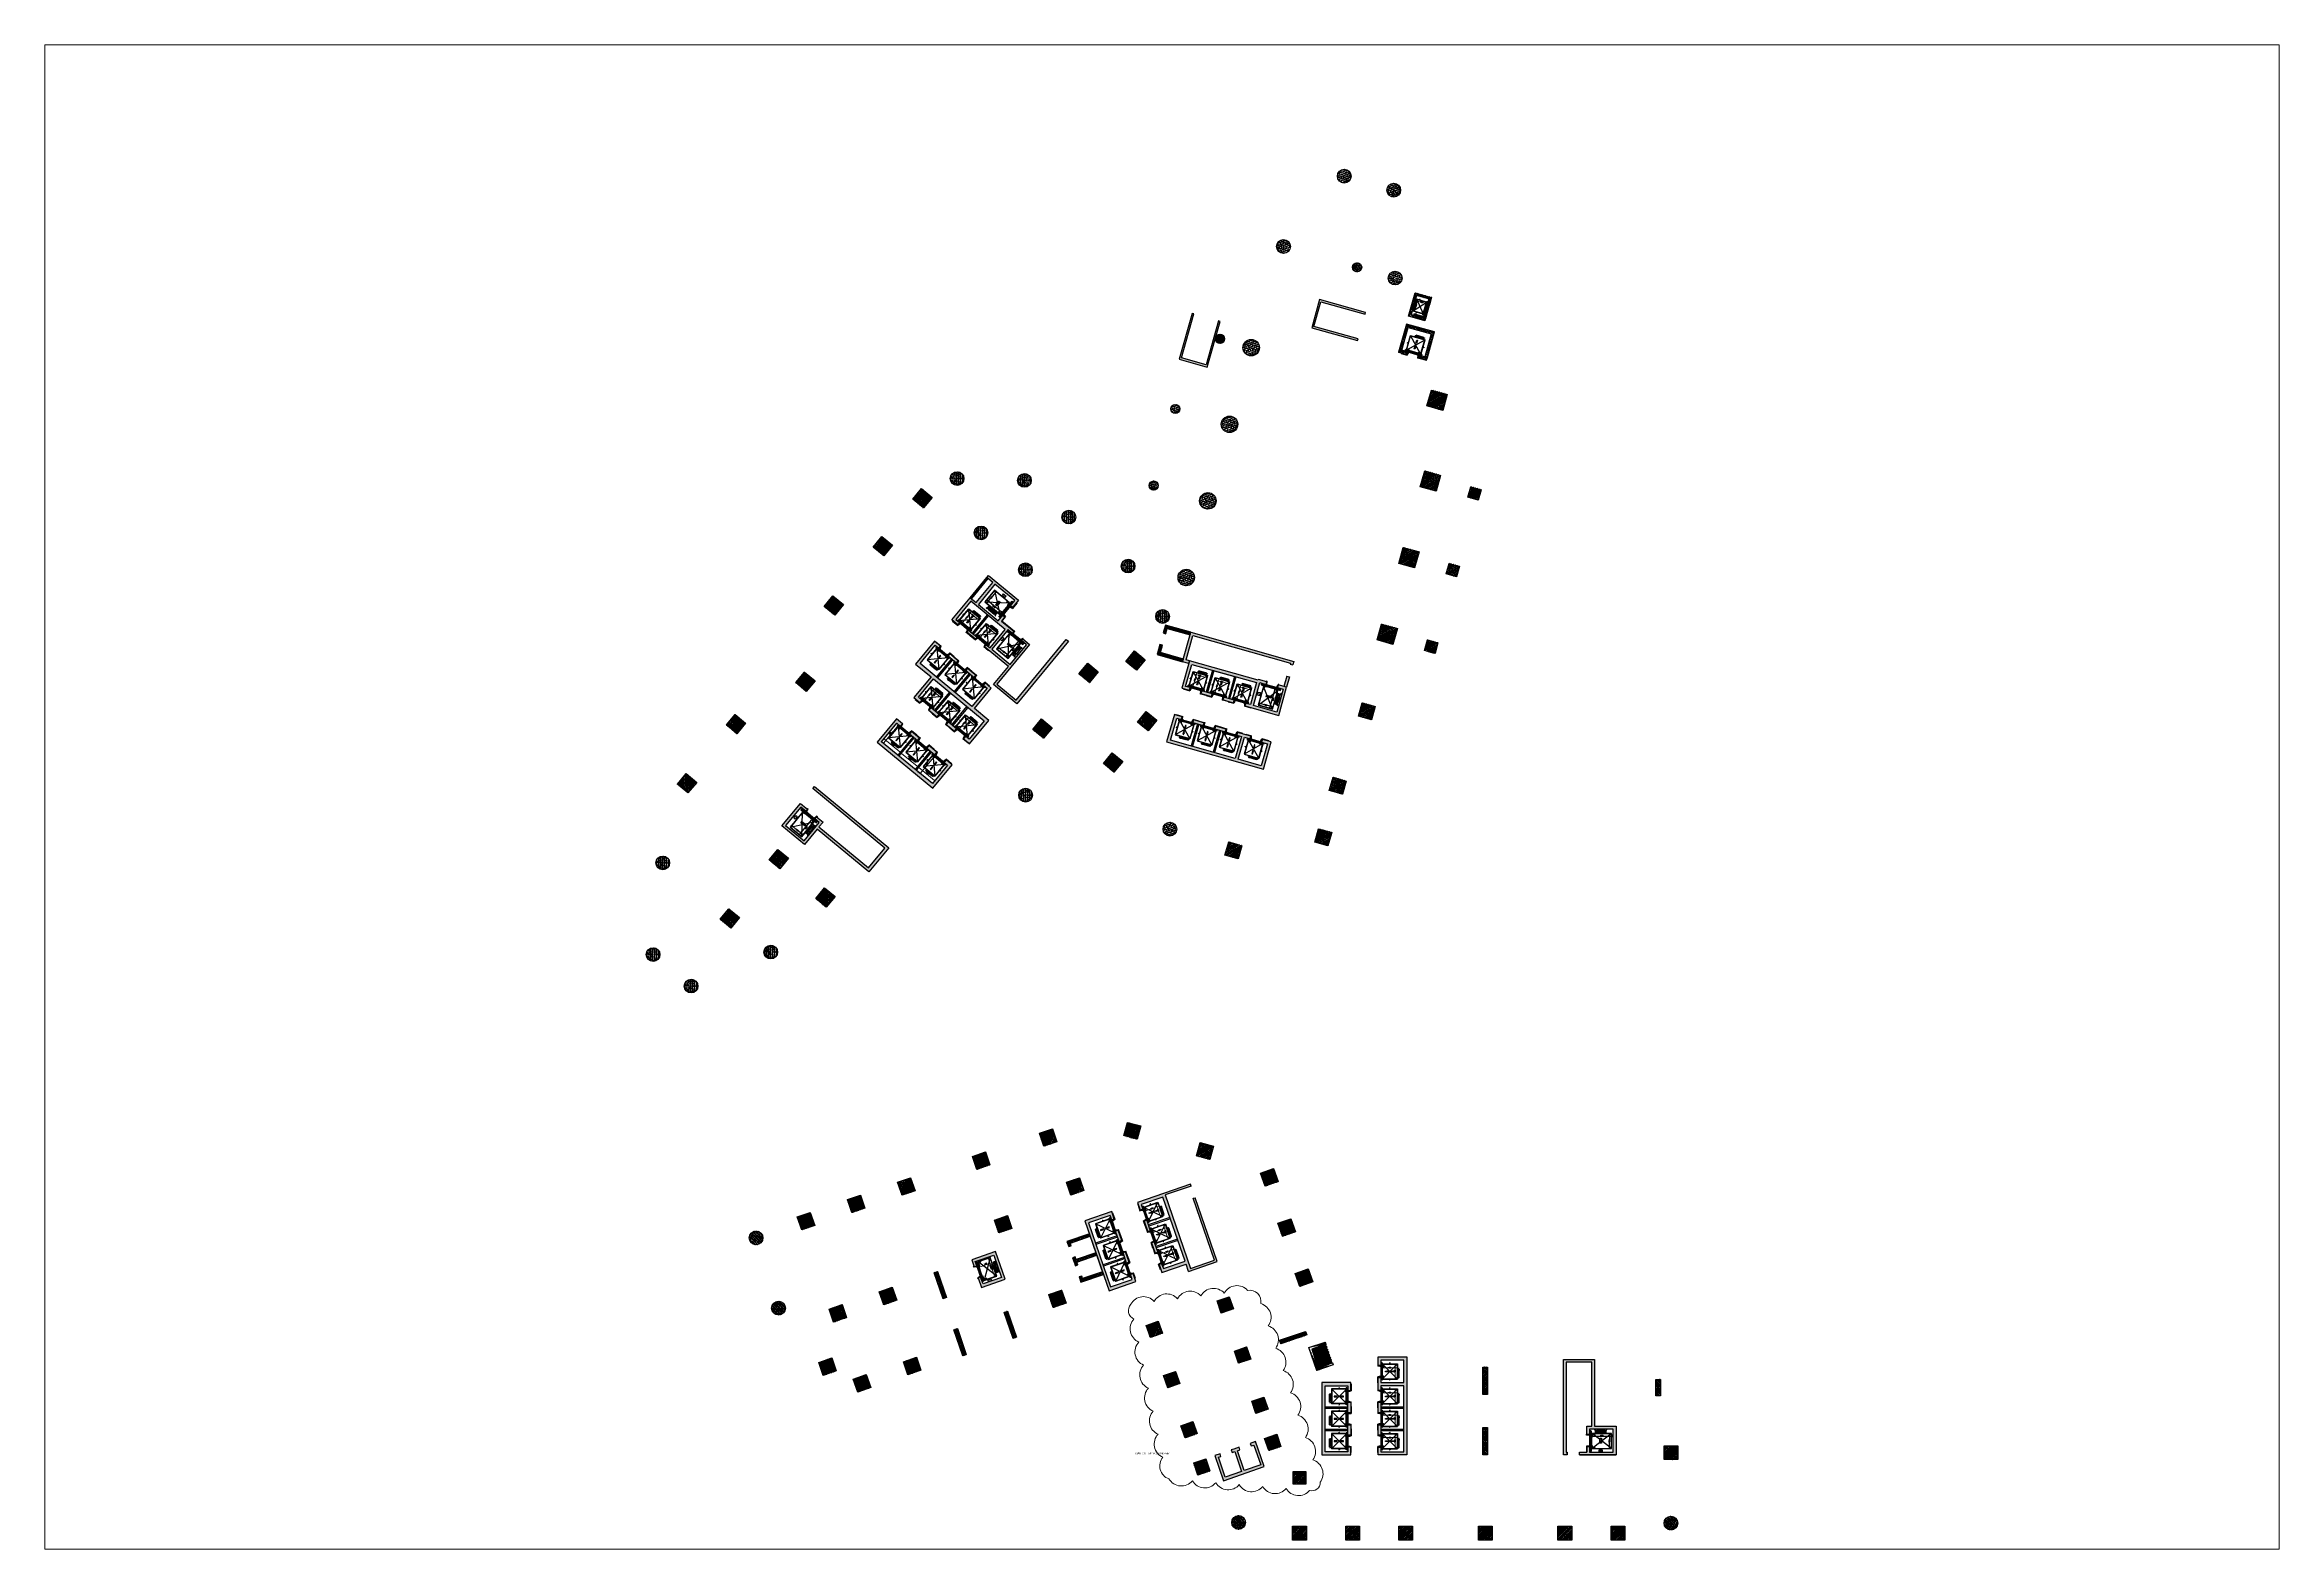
# Paper-space layout 'Layout1' of a CAD drawing. Header units: millimetres. Extents: x 1.05 to 9.49, y 0.71 to 6.39.
# The model-space entities are those that its viewports show. They can reach past a viewport. Long polylines and large blocks are cut down to what shows.
import ezdxf
from ezdxf.enums import TextEntityAlignment as Align

# ---------------------------------------------------------------- set-up
doc = ezdxf.new("R2010")
doc.units = ezdxf.units.MM
doc.header["$MEASUREMENT"] = 0
for name, pattern in [('xref.asix of  podium$0$CENTERX2', [4, 2.5, -0.5, 0.5, -0.5]), ('xref.asix of  podium$0$HIDDEN', [0.375, 0.25, -0.125]), ('xref.asix of  podium$0$PHANTOMX2', [5, 2.5, -0.5, 0.5, -0.5, 0.5, -0.5]), ('xref.asix of  podium$0$xref.asix of  podium$0$ACAD_ISO02W100', [15, 12, -3]), ('xref.asix of  podium$0$xref.asix of  podium$0$CENTERX2', [4, 2.5, -0.5, 0.5, -0.5]), ('xref.asix of  podium$0$xref.asix of  podium$0$HIDDEN', [0.375, 0.25, -0.125]), ('xref.asix of  podium$0$xref.asix of  podium$0$PHANTOMX2', [5, 2.5, -0.5, 0.5, -0.5, 0.5, -0.5]), ('xref.asix of  podium$0$xref.asix of  podium$0$Xref_ST_MBDV Cot vach 30.7.2022$0$ACAD_ISO02W100', [15, 12, -3]), ('xref.asix of  podium$0$xref.asix of  podium$0$Xref_ST_MBDV Cot vach 30.7.2022$0$CENTERX2', [4, 2.5, -0.5, 0.5, -0.5]), ('xref.asix of  podium$0$xref.asix of  podium$0$Xref_ST_MBDV Cot vach 30.7.2022$0$HIDDEN', [0.375, 0.25, -0.125]), ('xref.asix of  podium$0$xref.asix of  podium$0$Xref_ST_MBDV Cot vach 30.7.2022$0$PHANTOMX2', [5, 2.5, -0.5, 0.5, -0.5, 0.5, -0.5]), ('xref.asix of  podium$0$Xref_ST_MBDV Cot vach 30.7.2022$0$ST_MBDV Cot vach 220803$0$HIDDEN', [0.375, 0.25, -0.125]), ('xref.asix of  podium$0$Xref_ST_MBDV Cot vach 30.7.2022$0$ST_MBDV Cot vach 220803$0$PHANTOMX2', [5, 2.5, -0.5, 0.5, -0.5, 0.5, -0.5])]:
    doc.linetypes.add(name, pattern=pattern)
doc.layers.get('0').update_dxf_attribs({"linetype": 'CONTINUOUS', "lineweight": 13})
doc.layers.get('Defpoints').update_dxf_attribs({"color": 5, "linetype": 'CONTINUOUS', "lineweight": 13})
for name, color, linetype in [('KC-Betong', 6, 'CONTINUOUS'), ('KT-Hatch', 251, 'CONTINUOUS'), ('KT-Net cot vach', 6, 'CONTINUOUS'), ('thang may block', 36, 'CONTINUOUS')]:
    doc.layers.add(name, color=color, linetype=linetype)
for name, color, linetype, lineweight in [('KT-Net cat', 1, 'CONTINUOUS', 40), ('KT-Net thay', 7, 'CONTINUOUS', 25), ('KT-Vat lieu', 250, 'CONTINUOUS', 9)]:
    doc.layers.add(name, color=color, linetype=linetype, lineweight=lineweight)
doc.styles.add('Arial', font='arial.ttf', dxfattribs={"width": 0.7})
doc.styles.add('xref.asix of  podium$0$DIM', font='vnsimli.shx', dxfattribs={"width": 0.7})
doc.styles.add('xref.asix of  podium$0$xref.asix of  podium$0$DIM', font='vnsimli.shx', dxfattribs={"width": 0.7})
doc.styles.add('xref.asix of  podium$0$xref.asix of  podium$0$ROMANS', font='ROMANS.SHX')
doc.styles.add('xref.asix of  podium$0$xref.asix of  podium$0$xref.N.Cot vach tang N2$0$DIM', font='vnsimli.shx', dxfattribs={"width": 0.7})
doc.styles.add('xref.asix of  podium$0$xref.asix of  podium$0$Xref_ST_MBDV Cot vach 30.7.2022$0$DIM', font='vnsimli.shx', dxfattribs={"width": 0.7})
doc.styles.add('xref.asix of  podium$0$xref.asix of  podium$0$Xref_ST_MBDV Cot vach 30.7.2022$0$ROMANS', font='ROMANS.SHX')
doc.styles.add('xref.asix of  podium$0$xref.asix of  podium$0$Xref_ST_MBDV Cot vach 30.7.2022$0$xref.N.Cot vach tang N2$0$DIM', font='vnsimli.shx', dxfattribs={"width": 0.7})
doc.styles.add('xref.asix of  podium$0$Xref_ST_MBDV Cot vach 30.7.2022$0$ST_MBDV Cot vach 220803$0$DIM', font='vnsimli.shx', dxfattribs={"width": 0.7})
doc.styles.add('Xref.Asix of Basement B2$0$xref.N.Cot vach tang N2$0$DIM', font='vnsimli.shx', dxfattribs={"width": 0.7})
doc.dimstyles.new('xref.asix of  podium$0$CCU 1-100 A1', dxfattribs={"dimscale": 100, "dimtxt": 2.2, "dimasz": 1, "dimexe": 1, "dimexo": 0, "dimgap": 1, "dimtad": 1, "dimdec": 0, "dimdsep": 46, "dimtxsty": 'xref.asix of  podium$0$DIM', "dimblk1": 'xref.asix of  podium$0$_ARCHTICK', "dimblk2": 'xref.asix of  podium$0$_ARCHTICK', "dimsah": 1, "dimcen": 0, "dimdle": 1, "dimclrd": 256, "dimclre": 256, "dimclrt": 31, "dimadec": 0, "dimazin": 0, "dimtfac": 1, "dimtdec": 0, "dimtix": 1, "dimtmove": 2, "dimatfit": 3, "dimldrblk": 'xref.asix of  podium$0$_ARCHTICK', "dimfxl": 8, "dimtolj": 1, "dimarcsym": 0})
doc.dimstyles.new('xref.asix of  podium$0$xref.asix of  podium$0$CCU 1-100 A1', dxfattribs={"dimscale": 100, "dimtxt": 2.2, "dimasz": 1, "dimexe": 1, "dimexo": 0, "dimgap": 1, "dimtad": 1, "dimdec": 0, "dimdsep": 46, "dimtxsty": 'xref.asix of  podium$0$xref.asix of  podium$0$DIM', "dimblk1": 'xref.asix of  podium$0$xref.asix of  podium$0$_ARCHTICK', "dimblk2": 'xref.asix of  podium$0$xref.asix of  podium$0$_ARCHTICK', "dimsah": 1, "dimcen": 0, "dimdle": 1, "dimclrd": 256, "dimclre": 256, "dimclrt": 31, "dimadec": 0, "dimazin": 0, "dimtfac": 1, "dimtdec": 0, "dimtix": 1, "dimtmove": 2, "dimatfit": 3, "dimldrblk": 'xref.asix of  podium$0$xref.asix of  podium$0$_ARCHTICK', "dimfxl": 8, "dimtolj": 1, "dimarcsym": 0})
doc.dimstyles.new('xref.asix of  podium$0$xref.asix of  podium$0$xref.N.Cot vach tang N2$0$CCU 1-100 A1', dxfattribs={"dimscale": 100, "dimtxt": 2.2, "dimasz": 1, "dimexe": 1, "dimexo": 0, "dimgap": 1, "dimtad": 1, "dimdec": 0, "dimdsep": 46, "dimtxsty": 'xref.asix of  podium$0$xref.asix of  podium$0$xref.N.Cot vach tang N2$0$DIM', "dimblk1": 'xref.asix of  podium$0$xref.asix of  podium$0$xref.N.Cot vach tang N2$0$_ARCHTICK', "dimblk2": 'xref.asix of  podium$0$xref.asix of  podium$0$xref.N.Cot vach tang N2$0$_ARCHTICK', "dimsah": 1, "dimcen": 0, "dimdle": 1, "dimclrd": 256, "dimclre": 256, "dimclrt": 31, "dimadec": 0, "dimazin": 0, "dimtfac": 1, "dimtdec": 0, "dimtix": 1, "dimtmove": 2, "dimatfit": 3, "dimldrblk": 'xref.asix of  podium$0$xref.asix of  podium$0$xref.N.Cot vach tang N2$0$_ARCHTICK', "dimfxl": 8, "dimtolj": 1, "dimarcsym": 0})
doc.dimstyles.new('xref.asix of  podium$0$xref.asix of  podium$0$Xref_ST_MBDV Cot vach 30.7.2022$0$CCU 1-100 A1', dxfattribs={"dimscale": 100, "dimtxt": 2.2, "dimasz": 1, "dimexe": 1, "dimexo": 0, "dimgap": 1, "dimtad": 1, "dimdec": 0, "dimdsep": 46, "dimtxsty": 'xref.asix of  podium$0$xref.asix of  podium$0$Xref_ST_MBDV Cot vach 30.7.2022$0$DIM', "dimblk1": 'xref.asix of  podium$0$xref.asix of  podium$0$Xref_ST_MBDV Cot vach 30.7.2022$0$_ARCHTICK', "dimblk2": 'xref.asix of  podium$0$xref.asix of  podium$0$Xref_ST_MBDV Cot vach 30.7.2022$0$_ARCHTICK', "dimsah": 1, "dimcen": 0, "dimdle": 1, "dimclrd": 256, "dimclre": 256, "dimclrt": 31, "dimadec": 0, "dimazin": 0, "dimtfac": 1, "dimtdec": 0, "dimtix": 1, "dimtmove": 2, "dimatfit": 3, "dimldrblk": 'xref.asix of  podium$0$xref.asix of  podium$0$Xref_ST_MBDV Cot vach 30.7.2022$0$_ARCHTICK', "dimfxl": 8, "dimtolj": 1, "dimarcsym": 0})
doc.dimstyles.new('xref.asix of  podium$0$xref.asix of  podium$0$Xref_ST_MBDV Cot vach 30.7.2022$0$xref.N.Cot vach tang N2$0$CCU 1-100 A1', dxfattribs={"dimscale": 100, "dimtxt": 2.2, "dimasz": 1, "dimexe": 1, "dimexo": 0, "dimgap": 1, "dimtad": 1, "dimdec": 0, "dimdsep": 46, "dimtxsty": 'xref.asix of  podium$0$xref.asix of  podium$0$Xref_ST_MBDV Cot vach 30.7.2022$0$xref.N.Cot vach tang N2$0$DIM', "dimblk1": 'xref.asix of  podium$0$xref.asix of  podium$0$Xref_ST_MBDV Cot vach 30.7.2022$0$xref.N.Cot vach tang N2$0$_ARCHTICK', "dimblk2": 'xref.asix of  podium$0$xref.asix of  podium$0$Xref_ST_MBDV Cot vach 30.7.2022$0$xref.N.Cot vach tang N2$0$_ARCHTICK', "dimsah": 1, "dimcen": 0, "dimdle": 1, "dimclrd": 256, "dimclre": 256, "dimclrt": 31, "dimadec": 0, "dimazin": 0, "dimtfac": 1, "dimtdec": 0, "dimtix": 1, "dimtmove": 2, "dimatfit": 3, "dimldrblk": 'xref.asix of  podium$0$xref.asix of  podium$0$Xref_ST_MBDV Cot vach 30.7.2022$0$xref.N.Cot vach tang N2$0$_ARCHTICK', "dimfxl": 8, "dimtolj": 1, "dimarcsym": 0})
doc.dimstyles.new('xref.asix of  podium$0$Xref_ST_MBDV Cot vach 30.7.2022$0$ST_MBDV Cot vach 220803$0$CCU 1-100 A1', dxfattribs={"dimscale": 100, "dimtxt": 2.2, "dimasz": 1, "dimexe": 1, "dimexo": 0, "dimgap": 1, "dimtad": 1, "dimdec": 0, "dimdsep": 46, "dimtxsty": 'xref.asix of  podium$0$Xref_ST_MBDV Cot vach 30.7.2022$0$ST_MBDV Cot vach 220803$0$DIM', "dimblk1": 'xref.asix of  podium$0$Xref_ST_MBDV Cot vach 30.7.2022$0$ST_MBDV Cot vach 220803$0$_ARCHTICK', "dimblk2": 'xref.asix of  podium$0$Xref_ST_MBDV Cot vach 30.7.2022$0$ST_MBDV Cot vach 220803$0$_ARCHTICK', "dimsah": 1, "dimcen": 0, "dimdle": 1, "dimclrd": 256, "dimclre": 256, "dimclrt": 31, "dimadec": 0, "dimazin": 0, "dimtfac": 1, "dimtdec": 0, "dimtix": 1, "dimtmove": 2, "dimatfit": 3, "dimldrblk": 'xref.asix of  podium$0$Xref_ST_MBDV Cot vach 30.7.2022$0$ST_MBDV Cot vach 220803$0$_ARCHTICK', "dimfxl": 8, "dimtolj": 1, "dimarcsym": 0})
doc.dimstyles.new('Xref.Asix of Basement B2$0$xref.N.Cot vach tang N2$0$CCU 1-100 A1', dxfattribs={"dimscale": 100, "dimtxt": 2.2, "dimasz": 1, "dimexe": 1, "dimexo": 0, "dimgap": 1, "dimtad": 1, "dimdec": 0, "dimdsep": 46, "dimtxsty": 'Xref.Asix of Basement B2$0$xref.N.Cot vach tang N2$0$DIM', "dimblk1": 'Xref.Asix of Basement B2$0$xref.N.Cot vach tang N2$0$_ARCHTICK', "dimblk2": 'Xref.Asix of Basement B2$0$xref.N.Cot vach tang N2$0$_ARCHTICK', "dimsah": 1, "dimcen": 0, "dimdle": 1, "dimclrd": 256, "dimclre": 256, "dimclrt": 31, "dimadec": 0, "dimazin": 0, "dimtfac": 1, "dimtdec": 0, "dimtix": 1, "dimtmove": 2, "dimatfit": 3, "dimldrblk": 'Xref.Asix of Basement B2$0$xref.N.Cot vach tang N2$0$_ARCHTICK', "dimfxl": 8, "dimtolj": 1, "dimarcsym": 0})
pattern_1 = [(339.0471, (11738925.16, 1007783.46), (69.9034, -279.3878), [30, -330]), (284.0471, (11738925.16, 1007783.46), (266.2916, 150.6518), [24, -264]), (29.4985, (11738931, 1007760.17), (336.1949, -128.7362), [25.496, -280.4568]), (335.2313, (11739000.8, 1007809.56), (76.733, -425.1306), [45, -495]), (25.6827, (11739007.18, 1007774.14), (490.3235, -226.2364), [38.244, -420.685]), (280.2313, (11739000.8, 1007809.56), (490.3237, -226.236), [36, -396]), (310.0471, (11738994.93, 1007765.23), (-74.311, -278.2479), [30, -330]), (255.0471, (11738994.93, 1007765.23), (305.9413, 2.6623), [24, -264]), (0.4985, (11738988.74, 1007742.04), (231.6301, -275.5857), [25.496, -280.4568]), (326.54714, (11738925.16, 1007783.46), (127.45455, 38.85778), [0, -260.8, 0, -268, 0, -265]), (296.54714, (11738925.16, 1007783.46), (183.4678, -47.9808), [0, -152.8, 0, -254.8, 0, -101]), (256.54714, (11738896.05, 1007867.77), (61.1563, -204.78263), [0, -100, 0, -312, 0, -414]), (246.54714, (11738883, 1007905.58), (113.9779, -207.4352), [0, -130, 0, -207.2, 0, -294]), (334.04714, (11738925.16, 1007783.46), (65.6447, 134.87316), []), (334.04714, (11738948.24, 1007716.62), (65.6447, 134.87316), [])]
pattern_2 = [(69.0471, (11762244.23, 1038582.4), (279.3878, 69.9034), [30, -330]), (14.0471, (11762244.23, 1038582.4), (-150.6518, 266.2916), [24, -264]), (119.4985, (11762267.5, 1038588.23), (128.7362, 336.1949), [25.496, -280.4568]), (65.2313, (11762218.12, 1038658.02), (425.1306, 76.733), [45, -495]), (115.6827, (11762253.55, 1038664.4), (226.2364, 490.3235), [38.244, -420.685]), (10.2313, (11762218.1, 1038658), (226.236, 490.3237), [36, -396]), (40.0471, (11762262.46, 1038652.17), (278.2479, -74.311), [30, -330]), (345.0471, (11762262.46, 1038652.17), (-2.6623, 305.9413), [24, -264]), (90.4985, (11762285.64, 1038645.98), (275.5857, 231.6301), [25.496, -280.4568]), (56.54714, (11762244.23, 1038582.4), (-38.85778, 127.45455), [0, -260.8, 0, -268, 0, -265]), (26.54714, (11762244.23, 1038582.4), (47.9808, 183.4678), [0, -152.8, 0, -254.8, 0, -101]), (346.54714, (11762159.91, 1038553.29), (204.78263, 61.1563), [0, -100, 0, -312, 0, -414]), (336.54714, (11762122.1, 1038540.24), (207.4352, 113.9779), [0, -130, 0, -207.2, 0, -294]), (64.04714, (11762244.23, 1038582.4), (-134.87316, 65.6447), []), (64.04714, (11762311.07, 1038605.48), (-134.87316, 65.6447), [])]
pattern_3 = [(50, (550, 1550), (286.904, -25.1), [30, -330]), (355, (550, 1550), (-55.5, 300.877), [24, -264]), (100.451, (573.9, 1547.9), (231.404, 275.776), [25.496, -280.457]), (46.184, (550, 1630), (426.896, -66.21), [45, -495]), (96.636, (585.57, 1624.5), (373.865, 389.65), [38.244, -420.685]), (351.184, (550, 1630), (373.865, 389.65), [36, -396]), (21, (590, 1610), (238.763, -161.048), [30, -330]), (326, (590, 1610), (97.326, 290.06), [24, -264]), (71.451, (609.9, 1596.58), (336.09, 129.012), [25.496, -280.457]), (37.5, (550, 1550), (4.864, 133.1575), [0, -260.8, 0, -268, 0, -265]), (7.5, (550, 1550), (105.228, 157.765), [0, -152.8, 0, -254.8, 0, -101]), (327.5, (460.8, 1550), (213.529, -9.022), [0, -100, 0, -312, 0, -414]), (317.5, (420.8, 1550), (233.274, 40.042), [0, -130, 0, -207.2, 0, -294]), (45, (550, 1550), (-120.208, 120.208), []), (45, (550, 1599), (-120.208, 120.208), [])]
pattern_4 = [(50, (550, -550), (286.904, -25.1), [30, -330]), (355, (550, -550), (-55.5, 300.877), [24, -264]), (100.451, (573.9, -552.1), (231.404, 275.776), [25.496, -280.457]), (46.184, (550, -470), (426.9, -66.21), [45, -495]), (96.636, (585.57, -475.5), (373.87, 389.65), [38.24, -420.69]), (351.184, (550, -470), (373.86, 389.65), [36, -396]), (21, (590, -490), (238.763, -161.048), [30, -330]), (326, (590, -490), (97.326, 290.06), [24, -264]), (71.451, (609.9, -503.42), (336.09, 129.01), [25.496, -280.457]), (37.5, (550, -550), (4.864, 133.1575), [0, -260.8, 0, -268, 0, -265]), (7.5, (550, -550), (105.228, 157.765), [0, -152.8, 0, -254.8, 0, -101]), (327.5, (460.8, -550), (213.529, -9.022), [0, -100, 0, -312, 0, -414]), (317.5, (420.8, -550), (233.274, 40.042), [0, -130, 0, -207.2, 0, -294]), (45, (550, -550), (-120.208, 120.208), []), (45, (550, -501), (-120.208, 120.208), [])]
pattern_5 = [(50, (450, -450), (286.904, -25.1), [30, -330]), (355, (450, -450), (-55.5, 300.88), [24, -264]), (100.451, (473.9, -452.1), (231.404, 275.776), [25.496, -280.457]), (46.184, (450, -370), (426.9, -66.21), [45, -495]), (96.636, (485.57, -375.5), (373.87, 389.65), [38.24, -420.69]), (351.184, (450, -370), (373.86, 389.65), [36, -396]), (21, (490, -390), (238.763, -161.048), [30, -330]), (326, (490, -390), (97.326, 290.06), [24, -264]), (71.451, (509.9, -403.42), (336.09, 129.01), [25.496, -280.457]), (37.5, (450, -450), (4.864, 133.1575), [0, -260.8, 0, -268, 0, -265]), (7.5, (450, -450), (105.228, 157.765), [0, -152.8, 0, -254.8, 0, -101]), (327.5, (360.8, -450), (213.529, -9.022), [0, -100, 0, -312, 0, -414]), (317.5, (320.8, -450), (233.274, 40.042), [0, -130, 0, -207.2, 0, -294]), (45, (450, -450), (-120.208, 120.208), []), (45, (450, -401), (-120.208, 120.208), [])]
pattern_6 = [(50, (550, 1550), (286.904, -25.1), [30, -330]), (355, (550, 1550), (-55.5, 300.877), [24, -264]), (100.451, (573.9, 1547.9), (231.404, 275.776), [25.496, -280.457]), (46.184, (550, 1630), (426.896, -66.21), [45, -495]), (96.636, (585.57, 1624.5), (373.865, 389.65), [38.244, -420.685]), (351.184, (550, 1630), (373.865, 389.65), [36, -396]), (21, (590, 1610), (238.763, -161.048), [30, -330]), (326, (590, 1610), (97.326, 290.06), [24, -264]), (71.451, (609.9, 1596.58), (336.09, 129.012), [25.496, -280.457]), (37.5, (550, 1550), (4.864, 133.1575), [0, -260.8, 0, -268, 0, -265]), (7.5, (550, 1550), (105.228, 157.765), [0, -152.8, 0, -254.8, 0, -101]), (327.5, (460.8, 1550), (213.529, -9.022), [0, -100, 0, -312, 0, -414]), (317.5, (420.8, 1550), (233.274, 40.042), [0, -130, 0, -207.2, 0, -294]), (45, (550, 1550), (-120.208, 120.208), []), (45, (550, 1599), (-120.208, 120.208), [])]
pattern_7 = [(50, (-550, 3050), (286.904, -25.101), [30, -330]), (355, (-550, 3050), (-55.5, 300.877), [24, -264]), (100.451, (-526.1, 3047.9), (231.404, 275.776), [25.496, -280.457]), (46.184, (-550, 3130), (426.896, -66.208), [45, -495]), (96.636, (-514.43, 3124.5), (373.865, 389.647), [38.244, -420.685]), (351.184, (-550, 3130), (373.865, 389.65), [36, -396]), (21, (-510, 3110), (238.763, -161.048), [30, -330]), (326, (-510, 3110), (97.326, 290.06), [24, -264]), (71.451, (-490.1, 3096.58), (336.09, 129.012), [25.496, -280.457]), (37.5, (-550, 3050), (4.864, 133.1575), [0, -260.8, 0, -268, 0, -265]), (7.5, (-550, 3050), (105.228, 157.7647), [0, -152.8, 0, -254.8, 0, -101]), (327.5, (-639.2, 3050), (213.529, -9.022), [0, -100, 0, -312, 0, -414]), (317.5, (-679.2, 3050), (233.274, 40.042), [0, -130, 0, -207.2, 0, -294]), (45, (-550, 3050), (-120.208, 120.208), []), (45, (-550, 3099), (-120.208, 120.208), [])]
pattern_8 = [(25, (11662950.2, 1210138.04), (311.76915, -180), [37.5, -412.5]), (330, (11662950.2, 1210138.04), (96.0694, 370.1782), [30, -330]), (75.4514, (11662976.18, 1210123.04), (407.8386, 190.1779), [31.8701, -350.571]), (21.1842, (11662992.46, 1210228.67), (448.6488, -300.5234), [56.25, -618.75]), (71.6356, (11663029.85, 1210203.63), (629.386, 243.9225), [47.8051, -525.8565]), (326.1842, (11662992.46, 1210228.67), (629.3859, 243.923), [45, -495]), (356, (11663027.2, 1210184.88), (185.4137, -308.5802), [37.5, -412.5]), (301, (11663027.2, 1210184.9), (263.4901, 277.1898), [30, -330]), (46.4514, (11663042.66, 1210159.17), (448.9038, -31.3908), [31.8701, -350.571]), (12.5, (11662950.2, 1210138.04), (75.8538, 148.28266), [0, -326, 0, -335, 0, -331.25]), (342.5, (11662950.2, 1210138.04), (202.55378, 123.1402), [0, -191, 0, -318.5, 0, -126.25]), (302.5, (11662849.14, 1210185.16), (237.13767, -123.02238), [0, -125, 0, -390, 0, -517.5]), (292.5, (11662803.83, 1210206.3), (285.4262, -77.8696), [0, -162.5, 0, -259, 0, -367.5]), (20, (11662950.2, 1210138.04), (-72.6793, 199.6847), []), (20, (11662976.08, 1210193.55), (-72.6793, 199.6847), [])]
pattern_9 = [(50, (-945000, 7e-06), (286.904073, -25.100854), [30, -330]), (355, (-945000, 7e-06), (-55.5005334, 300.8768535), [24, -264]), (100.4514, (-944976.1, -2.1), (231.4037527, 275.775817), [25.496076, -280.456845]), (46.1842, (-945000, 80), (426.896419, -66.207606), [45, -495]), (96.6356, (-944964.43, 74.5), (373.865082, 389.647148), [38.244115, -420.6852]), (351.1842, (-945000, 80), (373.864778, 389.64744), [36, -396]), (21, (-944960, 60), (238.762821, -161.0475563), [30, -330]), (326, (-944960, 60), (97.326133, 290.060018), [24, -264]), (71.4514, (-944940.1, 46.58), (336.0890514, 129.0121987), [25.496076, -280.456845]), (37.5, (-945000, 7e-06), (4.8639421, 133.1575415), [0, -260.8, 0, -268, 0, -265]), (7.5, (-945000, 7e-06), (105.227815, 157.7646848), [0, -152.8, 0, -254.8, 0, -101]), (327.5, (-945089.2, 7e-06), (213.5289745, -9.0219487), [0, -100, 0, -312, 0, -414]), (317.5, (-945129.2, 7e-06), (233.2744677, 40.041993), [0, -130, 0, -207.2, 0, -294]), (45, (-945000, 7e-06), (-106.0660172, 106.0660172), []), (45, (-944929.29, 7e-06), (-106.0660172, 106.0660172), [])]
pattern_10 = [(50, (11806756.15, 1015288.92), (286.90407, -25.10085), [30, -330]), (355, (11806756.15, 1015288.92), (-55.5005, 300.87685), [24, -264]), (100.4514, (11806780.06, 1015286.83), (231.40375, 275.7758), [25.4961, -280.45684]), (46.1842, (11806756.15, 1015368.92), (426.8964, -66.2076), [45, -495]), (96.6356, (11806791.73, 1015363.4), (373.8651, 389.6471), [38.2441, -420.6852]), (351.1842, (11806756.15, 1015368.9), (373.8648, 389.6474), [36, -396]), (21, (11806796.15, 1015348.92), (238.7628, -161.04756), [30, -330]), (326, (11806796.15, 1015348.92), (97.3261, 290.06), [24, -264]), (71.4514, (11806816.05, 1015335.5), (336.08905, 129.0122), [25.4961, -280.45684]), (37.5, (11806756.15, 1015288.92), (4.86394, 133.15754), [0, -260.8, 0, -268, 0, -265]), (7.5, (11806756.15, 1015288.92), (105.22781, 157.76468), [0, -152.8, 0, -254.8, 0, -101]), (327.5, (11806666.95, 1015288.92), (213.52897, -9.02195), [0, -100, 0, -312, 0, -414]), (317.5, (11806626.95, 1015288.92), (233.27447, 40.042), [0, -130, 0, -207.2, 0, -294]), (45, (11806756.15, 1015288.92), (-106.06602, 106.06602), []), (45, (11806826.86, 1015288.92), (-106.06602, 106.06602), [])]
pattern_11 = [(50, (11806756.15, 1015288.92), (286.90407, -25.10085), [30, -330]), (355, (11806756.15, 1015288.92), (-55.50053, 300.87685), [24, -264]), (100.4514, (11806780.06, 1015286.83), (231.40375, 275.7758), [25.4961, -280.45684]), (46.1842, (11806756.15, 1015368.92), (426.8964, -66.2076), [45, -495]), (96.6356, (11806791.73, 1015363.4), (373.8651, 389.6471), [38.2441, -420.6852]), (351.1842, (11806756.15, 1015368.9), (373.8648, 389.6474), [36, -396]), (21, (11806796.15, 1015348.92), (238.76282, -161.04756), [30, -330]), (326, (11806796.15, 1015348.92), (97.32613, 290.06), [24, -264]), (71.4514, (11806816.05, 1015335.5), (336.08905, 129.0122), [25.4961, -280.45684]), (37.5, (11806756.15, 1015288.92), (4.86394, 133.15754), [0, -260.8, 0, -268, 0, -265]), (7.5, (11806756.15, 1015288.92), (105.22781, 157.76468), [0, -152.8, 0, -254.8, 0, -101]), (327.5, (11806666.95, 1015288.92), (213.528974, -9.02195), [0, -100, 0, -312, 0, -414]), (317.5, (11806626.95, 1015288.92), (233.27447, 40.042), [0, -130, 0, -207.2, 0, -294]), (45, (11806756.15, 1015288.92), (-106.06602, 106.06602), []), (45, (11806826.86, 1015288.92), (-106.06602, 106.06602), [])]

# ---------------------------------------------------------------- blocks, each defined once
blk = doc.blocks.new('*U73')
h = blk.add_hatch()
h.set_pattern_fill('VATLIEU04', color=250, scale=40, style=0, pattern_type=2)
h.set_pattern_definition(pattern_3)
h.paths.add_polyline_path([(-475, -475), (1025, -475), (1025, 1025), (-475, 1025)])
at = {"color": 6, "ltscale": 0.25}
blk.add_lwpolyline([(-475, -475), (1025, -475), (1025, 1025), (-475, 1025)], close=True, dxfattribs=at)
at = {"layer": 'Defpoints', "linetype": 'ByBlock', "ltscale": 30}
for p, q in [((1025, -475), (-475, 1025)), ((-475, -475), (1025, 1025))]:
    blk.add_line(p, q, dxfattribs=at)
blk = doc.blocks.new('*U53')
h = blk.add_hatch()
h.set_pattern_fill('VATLIEU04', color=250, scale=40, style=0, pattern_type=2)
h.set_pattern_definition(pattern_4)
h.paths.add_polyline_path([(-475, 475), (1025, 475), (1025, -1025), (-475, -1025)])
at = {"color": 6, "ltscale": 0.25}
blk.add_lwpolyline([(-475, 475), (1025, 475), (1025, -1025), (-475, -1025)], close=True, dxfattribs=at)
at = {"layer": 'Defpoints', "linetype": 'ByBlock', "ltscale": 30}
for p, q in [((1025, 475), (-475, -1025)), ((-475, 475), (1025, -1025))]:
    blk.add_line(p, q, dxfattribs=at)
blk = doc.blocks.new('xref.asix of  podium$0$xref.asix of  podium$0$C1500')
at = {"layer": 'KT-Net cot vach'}
h = blk.add_hatch(dxfattribs=at)
h.set_pattern_fill('1BETONG2-BOP', color=250, scale=50, style=0, pattern_type=2)
h.set_pattern_definition([(50, (103512.22, -41871.03), (358.6301, -31.3761), [37.5, -412.5]), (355, (103512.22, -41871.03), (-69.3757, 376.0961), [30, -330]), (100.4514, (103542.1, -41873.65), (289.2547, 344.7198), [31.8701, -350.571]), (46.1842, (103512.2, -41771.03), (533.6205, -82.7595), [56.25, -618.75]), (96.6356, (103556.7, -41777.93), (467.3314, 487.059), [47.8051, -525.8565]), (351.1842, (103512.2, -41771.03), (467.331, 487.0593), [45, -495]), (21, (103562.22, -41796.03), (298.4535, -201.30945), [37.5, -412.5]), (226, (103562.22, -41796.03), (335.9411, -182.7699), [30, -330]), (71.4514, (103587.1, -41812.8), (420.1113, 161.2652), [31.8701, -350.571]), (67.5, (103512.22, -41871.03), (-77.95809, 147.18723), [0, -326, 0, -335, 0, -331.25]), (4.5, (103512.22, -41871.03), (141.67546, 190.0516), [0, -191, 0, -318.5, 0, -126.25]), (327.5, (103400.72, -41871.03), (266.91122, -11.27744), [0, -125, 0, -390, 0, -517.5]), (317.5, (103350.72, -41871.03), (291.5931, 50.0525), [0, -162.5, 0, -259, 0, -367.5]), (315, (103512.22, -41871.03), (150.2602, 150.2602), []), (315, (103512.22, -41809.78), (150.2602, 150.2602), [])])
h.paths.add_polyline_path([(-2388, 22, 1), (-888, 22, 1)])
at = {"color": 6, "ltscale": 0.25}
blk.add_circle((-1638, 22, 0), 750, dxfattribs=at)
blk = doc.blocks.new('*U70')
h = blk.add_hatch()
h.set_pattern_fill('VATLIEU04', color=250, scale=40, style=0, pattern_type=2)
h.set_pattern_definition(pattern_5)
h.paths.add_polyline_path([(-475, 475), (925, 475), (925, -925), (-475, -925)])
at = {"color": 6, "ltscale": 0.25}
blk.add_lwpolyline([(-475, 475), (925, 475), (925, -925), (-475, -925)], close=True, dxfattribs=at)
at = {"layer": 'Defpoints', "linetype": 'ByBlock', "ltscale": 30}
for p, q in [((925, 475), (-475, -925)), ((-475, 475), (925, -925))]:
    blk.add_line(p, q, dxfattribs=at)
blk = doc.blocks.new('*U54')
h = blk.add_hatch()
h.set_pattern_fill('VATLIEU04', color=250, scale=40, style=0, pattern_type=2)
h.set_pattern_definition(pattern_6)
h.paths.add_polyline_path([(-475, -475), (1025, -475), (1025, 1025), (-475, 1025)])
at = {"color": 6, "ltscale": 0.25}
blk.add_lwpolyline([(-475, -475), (1025, -475), (1025, 1025), (-475, 1025)], close=True, dxfattribs=at)
at = {"layer": 'Defpoints', "linetype": 'ByBlock', "ltscale": 30}
for p, q in [((1025, -475), (-475, 1025)), ((-475, -475), (1025, 1025))]:
    blk.add_line(p, q, dxfattribs=at)
blk = doc.blocks.new('*U55')
h = blk.add_hatch()
h.set_pattern_fill('VATLIEU04', color=250, scale=40, style=0, pattern_type=2)
h.set_pattern_definition(pattern_7)
h.paths.add_polyline_path([(-475, -475), (-75, -475), (-75, 2525), (-475, 2525)])
at = {"color": 6, "ltscale": 0.25}
blk.add_lwpolyline([(-475, -475), (-75, -475), (-75, 2525), (-475, 2525)], close=True, dxfattribs=at)
at = {"layer": 'Defpoints', "linetype": 'ByBlock', "ltscale": 30}
for p, q in [((-75, -475), (-475, 2525)), ((-475, -475), (-75, 2525))]:
    blk.add_line(p, q, dxfattribs=at)
blk = doc.blocks.new('*U56')
h = blk.add_hatch()
h.set_pattern_fill('VATLIEU04', color=250, scale=40, style=0, pattern_type=2)
h.set_pattern_definition([(50, (-450, 3050), (286.904, -25.101), [30, -330]), (355, (-450, 3050), (-55.5, 300.877), [24, -264]), (100.451, (-426.1, 3047.9), (231.404, 275.776), [25.496, -280.457]), (46.184, (-450, 3130), (426.896, -66.208), [45, -495]), (96.636, (-414.43, 3124.5), (373.865, 389.647), [38.244, -420.685]), (351.184, (-450, 3130), (373.865, 389.65), [36, -396]), (21, (-410, 3110), (238.763, -161.048), [30, -330]), (326, (-410, 3110), (97.326, 290.06), [24, -264]), (71.451, (-390.1, 3096.58), (336.09, 129.012), [25.496, -280.457]), (37.5, (-450, 3050), (4.864, 133.1575), [0, -260.8, 0, -268, 0, -265]), (7.5, (-450, 3050), (105.228, 157.7647), [0, -152.8, 0, -254.8, 0, -101]), (327.5, (-539.2, 3050), (213.529, -9.022), [0, -100, 0, -312, 0, -414]), (317.5, (-579.2, 3050), (233.274, 40.042), [0, -130, 0, -207.2, 0, -294]), (45, (-450, 3050), (-120.208, 120.208), []), (45, (-450, 3099), (-120.208, 120.208), [])])
h.paths.add_polyline_path([(-475, -475), (25, -475), (25, 2525), (-475, 2525)])
at = {"color": 6, "ltscale": 0.25}
blk.add_lwpolyline([(-475, -475), (25, -475), (25, 2525), (-475, 2525)], close=True, dxfattribs=at)
at = {"layer": 'Defpoints', "linetype": 'ByBlock', "ltscale": 30}
for p, q in [((25, -475), (-475, 2525)), ((-475, -475), (25, 2525))]:
    blk.add_line(p, q, dxfattribs=at)
blk = doc.blocks.new('*U57')
h = blk.add_hatch()
h.set_pattern_fill('VATLIEU04', color=250, scale=40, style=0, pattern_type=2)
h.set_pattern_definition([(50, (-450, 1850), (286.904, -25.1), [30, -330]), (355, (-450, 1850), (-55.5, 300.877), [24, -264]), (100.451, (-426.1, 1847.9), (231.404, 275.776), [25.496, -280.457]), (46.184, (-450, 1930), (426.896, -66.21), [45, -495]), (96.636, (-414.43, 1924.5), (373.865, 389.65), [38.244, -420.685]), (351.184, (-450, 1930), (373.865, 389.65), [36, -396]), (21, (-410, 1910), (238.763, -161.048), [30, -330]), (326, (-410, 1910), (97.326, 290.06), [24, -264]), (71.451, (-390.1, 1896.58), (336.09, 129.012), [25.496, -280.457]), (37.5, (-450, 1850), (4.864, 133.1575), [0, -260.8, 0, -268, 0, -265]), (7.5, (-450, 1850), (105.228, 157.765), [0, -152.8, 0, -254.8, 0, -101]), (327.5, (-539.2, 1850), (213.529, -9.022), [0, -100, 0, -312, 0, -414]), (317.5, (-579.2, 1850), (233.274, 40.042), [0, -130, 0, -207.2, 0, -294]), (45, (-450, 1850), (-120.208, 120.208), []), (45, (-450, 1899), (-120.208, 120.208), [])])
h.paths.add_polyline_path([(-475, -475), (25, -475), (25, 1325), (-475, 1325)])
at = {"color": 6, "ltscale": 0.25}
blk.add_lwpolyline([(-475, -475), (25, -475), (25, 1325), (-475, 1325)], close=True, dxfattribs=at)
at = {"layer": 'Defpoints', "linetype": 'ByBlock', "ltscale": 30}
for p, q in [((25, -475), (-475, 1325)), ((-475, -475), (25, 1325))]:
    blk.add_line(p, q, dxfattribs=at)
blk = doc.blocks.new('*U58')
h = blk.add_hatch()
h.set_pattern_fill('VATLIEU04', color=250, scale=40, style=0, pattern_type=2)
h.set_pattern_definition(pattern_7)
h.paths.add_polyline_path([(-475, -475), (-75, -475), (-75, 2525), (-475, 2525)])
at = {"color": 6, "ltscale": 0.25}
blk.add_lwpolyline([(-475, -475), (-75, -475), (-75, 2525), (-475, 2525)], close=True, dxfattribs=at)
at = {"layer": 'Defpoints', "linetype": 'ByBlock', "ltscale": 30}
for p, q in [((-75, -475), (-475, 2525)), ((-475, -475), (-75, 2525))]:
    blk.add_line(p, q, dxfattribs=at)
blk = doc.blocks.new('*U59')
h = blk.add_hatch()
h.set_pattern_fill('VATLIEU04', color=250, scale=40, style=0, pattern_type=2)
h.set_pattern_definition(pattern_7)
h.paths.add_polyline_path([(-475, -475), (-75, -475), (-75, 2525), (-475, 2525)])
at = {"color": 6, "ltscale": 0.25}
blk.add_lwpolyline([(-475, -475), (-75, -475), (-75, 2525), (-475, 2525)], close=True, dxfattribs=at)
at = {"layer": 'Defpoints', "linetype": 'ByBlock', "ltscale": 30}
for p, q in [((-75, -475), (-475, 2525)), ((-475, -475), (-75, 2525))]:
    blk.add_line(p, q, dxfattribs=at)
blk = doc.blocks.new('*U69')
h = blk.add_hatch()
h.set_pattern_fill('VATLIEU04', color=250, scale=40, style=0, pattern_type=2)
h.set_pattern_definition(pattern_4)
h.paths.add_polyline_path([(-475, 475), (1025, 475), (1025, -1025), (-475, -1025)])
at = {"color": 6, "ltscale": 0.25}
blk.add_lwpolyline([(-475, 475), (1025, 475), (1025, -1025), (-475, -1025)], close=True, dxfattribs=at)
at = {"layer": 'Defpoints', "linetype": 'ByBlock', "ltscale": 30}
for p, q in [((1025, 475), (-475, -1025)), ((-475, 475), (1025, -1025))]:
    blk.add_line(p, q, dxfattribs=at)
blk = doc.blocks.new('*U71')
h = blk.add_hatch()
h.set_pattern_fill('VATLIEU04', color=250, scale=40, style=0, pattern_type=2)
h.set_pattern_definition(pattern_5)
h.paths.add_polyline_path([(-475, 475), (925, 475), (925, -925), (-475, -925)])
at = {"color": 6, "ltscale": 0.25}
blk.add_lwpolyline([(-475, 475), (925, 475), (925, -925), (-475, -925)], close=True, dxfattribs=at)
at = {"layer": 'Defpoints', "linetype": 'ByBlock', "ltscale": 30}
for p, q in [((925, 475), (-475, -925)), ((-475, 475), (925, -925))]:
    blk.add_line(p, q, dxfattribs=at)
blk = doc.blocks.new('xref.asix of  podium$0$xref.asix of  podium$0$MBCot-PN-flat-22')
at = {"layer": 'Defpoints'}
blk.add_lwpolyline([(42607, -8208, -0.5205671), (45160, -7907, -0.5205671), (47713, -7606, -0.5205671), (50265, -7305, -0.5205671), (52818, -7004, -0.5205671), (55371, -6703, -0.5205671), (56813, -8149, -0.5205671), (57623, -10589, -0.5205671), (58434, -13028, -0.5205671), (59245, -15467, -0.5205671), (60056, -17906, -0.5205671), (60867, -20345, -0.5205671), (61678, -22785, -0.5205671), (62488, -25224, -0.5205671), (63299, -27663, -0.5205671), (62139, -28554, -0.5205671), (59577, -28345, -0.5205671), (57015, -28135, -0.5205671), (54453, -27926, -0.5205671), (51892, -27716, -0.5205671), (49330, -27507, -0.5205671), (46768, -27297, -0.5205671), (46112, -24927, -0.5205671), (45585, -22411, -0.5205671), (45057, -19896, -0.5205671), (44530, -17380, -0.5205671), (44002, -14864, -0.5205671), (43475, -12348, -0.5205671), (42948, -9833, -0.5205671)], format="xyb", close=True, dxfattribs=at)
at = {"layer": 'KT-Net cot vach'}
for name, p, rotation in [('*U53', (33219, 10173), 19.04713424110468), ('*U53', (42587, 11082, 0), 344.550693594316), ('*U53', (25898, 7645), 19.04713795399666), ('*U53', (50514, 8883), 344.550693594316), ('*U53', (17721, 4822), 19.04713795399666), ('*U53', (36164, 4835, 0), 19.04713795399666), ('*U53', (57392, 5823), 19.04713795399666), ('*U53', (12239, 2930, 0), 19.04713795399666), ('*U53', (6757, 1037), 19.04713795399666), ('*U53', (28297, 698), 19.04713795399666), ('*U53', (59285, 341), 19.04713795399666), ('*U53', (61177, -5142), 19.04713795399666), ('*U53', (15715, -7137), 19.04713795399666), ('*U53', (34230, -7448), 19.04713795399666), ('*U53', (10232, -9030), 19.04713795399666), ('*U70', (52639, -8142), 19.04713795399666), ('*U70', (44888, -10818), 19.04713795399666), ('*U53', (18358, -14794), 19.04713795399666), ('*U70', (54532, -13625), 19.04713795399666), ('*U53', (12876, -16687), 19.04713795399666), ('*U70', (46781, -16301), 19.04713795399666), ('*U70', (56425, -19107), 19.04713795399666), ('*U70', (48674, -21783), 19.04713795399666), ('*U70', (57828, -23172), 19.04713795399666), ('*U70', (50077, -25848), 19.04713795399666)]:
    blk.add_blockref(name, p, dxfattribs=dict(at, rotation=rotation))
at = {"layer": 'KT-Net cot vach', "linetype": 'ByBlock', "xscale": -1.000000000000001, "rotation": 199.0471379540016}
blk.add_blockref('*U59', (29353, -9411), dxfattribs=at)
at = {"layer": 'KT-Net cot vach'}
for name, p in [('*U53', (101362, -24152)), ('*U71', (60812, -26952)), ('*U69', (60762, -32952)), ('*U69', (66562, -32952)), ('*U69', (72362, -32952)), ('*U69', (81062, -32952)), ('*U69', (89762, -32952)), ('*U69', (95562, -32952))]:
    blk.add_blockref(name, p, dxfattribs=at)
at = {"layer": 'KT-Net thay'}
for p in [(3292, -985, 0), (5740, -8656, 0), (56027, -32074, 0), (103274, -32149, 0)]:
    blk.add_blockref('xref.asix of  podium$0$xref.asix of  podium$0$C1500', p, dxfattribs=at)
at = {"layer": 'KT-Net thay', "linetype": 'ByBlock'}
for name, p, xscale, rotation in [('*U58', (21866, -7182), -0.9999999999999996, 19.04713795400157), ('*U58', (24020, -13421), -0.9999999999999996, 19.04713795400157), ('*U55', (59289, -11929), -0.9999999999999999, 289.0471379532163), ('*U54', (9285, -15387, 0), -1, 289.0471379540017), ('*U56', (81112, -17602, 0), -1, 359.9999999999985), ('*U56', (81112, -24202, 0), -1, 359.9999999999985)]:
    blk.add_blockref(name, p, dxfattribs=dict(at, xscale=xscale, rotation=rotation))
at = {"layer": 'KT-Net thay', "linetype": 'ByBlock', "xscale": -1}
blk.add_blockref('*U57', (100012, -17752, 0), dxfattribs=at)
at = {"layer": 'Defpoints', "style": 'Arial'}
blk.add_text('GIẢM CỘT VỀ 1400X1400MM', height=200, dxfattribs=at).set_placement((44944, -24624, 0), align=Align.CENTER)
blk = doc.blocks.new('*U75')
h = blk.add_hatch()
h.set_pattern_fill('VATLIEU04', color=250, scale=40, style=0, pattern_type=2)
h.set_pattern_definition(pattern_6)
h.paths.add_polyline_path([(-475, -475), (1025, -475), (1025, 1025), (-475, 1025)])
at = {"color": 6, "ltscale": 0.25}
blk.add_lwpolyline([(-475, -475), (1025, -475), (1025, 1025), (-475, 1025)], close=True, dxfattribs=at)
at = {"layer": 'Defpoints', "linetype": 'ByBlock', "ltscale": 30}
for p, q in [((1025, -475), (-475, 1025)), ((-475, -475), (1025, 1025))]:
    blk.add_line(p, q, dxfattribs=at)
blk = doc.blocks.new('*U76')
h = blk.add_hatch()
h.set_pattern_fill('VATLIEU04', color=250, scale=40, style=0, pattern_type=2)
h.set_pattern_definition([(50, (850, 1850), (286.904, -25.1), [30, -330]), (355, (850, 1850), (-55.5, 300.877), [24, -264]), (100.451, (873.9, 1847.9), (231.404, 275.776), [25.496, -280.457]), (46.184, (850, 1930), (426.896, -66.208), [45, -495]), (96.636, (885.57, 1924.5), (373.865, 389.65), [38.244, -420.685]), (351.184, (850, 1930), (373.865, 389.65), [36, -396]), (21, (890, 1910), (238.763, -161.048), [30, -330]), (326, (890, 1910), (97.326, 290.06), [24, -264]), (71.451, (909.9, 1896.58), (336.09, 129.012), [25.496, -280.457]), (37.5, (850, 1850), (4.864, 133.1575), [0, -260.8, 0, -268, 0, -265]), (7.5, (850, 1850), (105.228, 157.765), [0, -152.8, 0, -254.8, 0, -101]), (327.5, (760.8, 1850), (213.529, -9.022), [0, -100, 0, -312, 0, -414]), (317.5, (720.8, 1850), (233.274, 40.042), [0, -130, 0, -207.2, 0, -294]), (45, (850, 1850), (-120.208, 120.208), []), (45, (850, 1899), (-120.208, 120.208), [])])
h.paths.add_polyline_path([(-475, -475), (1325, -475), (1325, 1325), (-475, 1325)])
at = {"color": 6, "ltscale": 0.25}
blk.add_lwpolyline([(-475, -475), (1325, -475), (1325, 1325), (-475, 1325)], close=True, dxfattribs=at)
at = {"layer": 'Defpoints', "linetype": 'ByBlock', "ltscale": 30}
for p, q in [((1325, -475), (-475, 1325)), ((-475, -475), (1325, 1325))]:
    blk.add_line(p, q, dxfattribs=at)
blk = doc.blocks.new('*U72')
h = blk.add_hatch()
h.set_pattern_fill('VATLIEU04', color=250, scale=40, style=0, pattern_type=2)
h.set_pattern_definition([(50, (250, 1250), (286.904, -25.1), [30, -330]), (355, (250, 1250), (-55.5, 300.877), [24, -264]), (100.451, (273.9, 1247.9), (231.404, 275.776), [25.496, -280.457]), (46.184, (250, 1330), (426.896, -66.21), [45, -495]), (96.636, (285.57, 1324.5), (373.865, 389.65), [38.244, -420.685]), (351.184, (250, 1330), (373.86, 389.65), [36, -396]), (21, (290, 1310), (238.763, -161.048), [30, -330]), (326, (290, 1310), (97.326, 290.06), [24, -264]), (71.451, (309.9, 1296.58), (336.09, 129.012), [25.496, -280.457]), (37.5, (250, 1250), (4.864, 133.1575), [0, -260.8, 0, -268, 0, -265]), (7.5, (250, 1250), (105.228, 157.765), [0, -152.8, 0, -254.8, 0, -101]), (327.5, (160.8, 1250), (213.529, -9.022), [0, -100, 0, -312, 0, -414]), (317.5, (120.8, 1250), (233.274, 40.042), [0, -130, 0, -207.2, 0, -294]), (45, (250, 1250), (-120.208, 120.208), []), (45, (250, 1299), (-120.208, 120.208), [])])
h.paths.add_polyline_path([(-475, -475), (725, -475), (725, 725), (-475, 725)])
at = {"color": 6, "ltscale": 0.25}
blk.add_lwpolyline([(-475, -475), (725, -475), (725, 725), (-475, 725)], close=True, dxfattribs=at)
at = {"layer": 'Defpoints', "linetype": 'ByBlock', "ltscale": 30}
for p, q in [((725, -475), (-475, 725)), ((-475, -475), (725, 725))]:
    blk.add_line(p, q, dxfattribs=at)
blk = doc.blocks.new('xref.asix of  podium$0$xref.asix of  podium$0$COT 1-1501')
h = blk.add_hatch()
h.set_pattern_fill('VATLIEU04', color=250, scale=40, style=0, pattern_type=2)
h.set_pattern_definition([(50, (550, 1550), (286.904, -25.1), [30, -330]), (355, (550, 1550), (-55.5, 300.877), [24, -264]), (100.451, (573.9, 1547.9), (231.404, 275.776), [25.496, -280.457]), (46.184, (550, 1630), (426.896, -66.21), [45, -495]), (96.636, (585.57, 1624.5), (373.865, 389.65), [38.244, -420.685]), (351.184, (550, 1630), (373.865, 389.65), [36, -396]), (21, (590, 1610), (238.763, -161.048), [30, -330]), (326, (590, 1610), (97.326, 290.06), [24, -264]), (71.451, (609.9, 1596.58), (336.09, 129.012), [25.496, -280.457]), (37.5, (550, 1550), (4.864, 133.1575), [0, -260.8, 0, -268, 0, -265]), (7.5, (550, 1550), (105.228, 157.765), [0, -152.8, 0, -254.8, 0, -101]), (327.5, (460.8, 1550), (213.529, -9.022), [0, -100, 0, -312, 0, -414]), (317.5, (420.8, 1550), (233.274, 40.042), [0, -130, 0, -207.2, 0, -294]), (45, (550, 1550), (-120.208, 120.208), []), (45, (550, 1599), (-120.208, 120.208), [])])
h.paths.add_polyline_path([(-475, -475), (1025, -475), (1025, 1025), (-475, 1025)])
at = {"color": 6, "ltscale": 0.25}
blk.add_lwpolyline([(-475, -475), (1025, -475), (1025, 1025), (-475, 1025)], close=True, dxfattribs=at)
at = {"layer": 'Defpoints', "linetype": 'ByBlock', "ltscale": 30}
for p, q in [((1025, -475), (-475, 1025)), ((-475, -475), (1025, 1025))]:
    blk.add_line(p, q, dxfattribs=at)
blk = doc.blocks.new('*U74')
h = blk.add_hatch()
h.set_pattern_fill('VATLIEU04', color=250, scale=40, style=0, pattern_type=2)
h.set_pattern_definition(pattern_3)
h.paths.add_polyline_path([(-475, -475), (1025, -475), (1025, 1025), (-475, 1025)])
at = {"color": 6, "ltscale": 0.25}
blk.add_lwpolyline([(-475, -475), (1025, -475), (1025, 1025), (-475, 1025)], close=True, dxfattribs=at)
at = {"layer": 'Defpoints', "linetype": 'ByBlock', "ltscale": 30}
for p, q in [((1025, -475), (-475, 1025)), ((-475, -475), (1025, 1025))]:
    blk.add_line(p, q, dxfattribs=at)
blk = doc.blocks.new('xref.asix of  podium$0$xref.asix of  podium$0$Xref_ST_MBDV Cot vach 30.7.2022$0$xref.N.Cot vach tang N2$0$_Open90')
at = {"color": 0, "linetype": 'ByBlock', "lineweight": -2}
for p, q in [((0, 0), (-1, 0)), ((-0.5, 0.5), (0, 0)), ((0, 0), (-0.5, -0.5))]:
    blk.add_line(p, q, dxfattribs=at)
blk = doc.blocks.new('*D43')
at = {"layer": 'Defpoints', "color": 0, "transparency": 16777216}
for p in [(-424, -515), (-353, -515, 0), (-353, -2115, 0)]:
    blk.add_point(p, dxfattribs=at)
at = {"layer": 'KT-Net cot vach', "color": 5, "transparency": 16777216}
for p, q in [((-353, -515), (-474, -515)), ((-353, -2115), (-474, -2115)), ((-424, -565), (-424, -1155)), ((-424, -2065), (-424, -1512))]:
    blk.add_line(p, q, dxfattribs=at)
at = {"layer": 'KT-Net cot vach', "color": 5, "transparency": 16777216, "xscale": 50, "yscale": 50, "zscale": 50}
for p, rotation in [((-424, -515), 90), ((-424, -2115), 270)]:
    blk.add_blockref('xref.asix of  podium$0$xref.asix of  podium$0$Xref_ST_MBDV Cot vach 30.7.2022$0$xref.N.Cot vach tang N2$0$_Open90', p, dxfattribs=dict(at, rotation=rotation))
at = {"layer": 'KT-Net cot vach', "color": 5, "transparency": 16777216, "insert": (-424, -1333), "char_height": 110, "attachment_point": 5, "rotation": 90, "style": 'xref.asix of  podium$0$xref.asix of  podium$0$Xref_ST_MBDV Cot vach 30.7.2022$0$xref.N.Cot vach tang N2$0$DIM'}
blk.add_mtext('\\A1;1600', dxfattribs=at)
blk = doc.blocks.new('xref.asix of  podium$0$xref.asix of  podium$0$Xref_ST_MBDV Cot vach 30.7.2022$0$xref.N.Cot vach tang N2$0$_ARCHTICK')
at = {"color": 0, "linetype": 'ByBlock', "const_width": 0.15}
blk.add_lwpolyline([(-0.5, -0.5), (0.5, 0.5)], dxfattribs=at)
blk = doc.blocks.new('*D44')
at = {"layer": 'Defpoints', "color": 0, "transparency": 16777216}
for p in [(-2310, -615), (-2310, -827), (-210, -615)]:
    blk.add_point(p, dxfattribs=at)
at = {"layer": 'KT-Net cot vach', "color": 5, "transparency": 16777216}
for p, q in [((-2310, -615), (-2310, -877)), ((-260, -827), (-2260, -827)), ((-210, -615), (-210, -877))]:
    blk.add_line(p, q, dxfattribs=at)
at = {"layer": 'KT-Net cot vach', "color": 5, "transparency": 16777216, "xscale": 50, "yscale": 50, "zscale": 50, "rotation": 180}
blk.add_blockref('xref.asix of  podium$0$xref.asix of  podium$0$Xref_ST_MBDV Cot vach 30.7.2022$0$xref.N.Cot vach tang N2$0$_Open90', (-2310, -827), dxfattribs=at)
at = {"layer": 'KT-Net cot vach', "color": 5, "transparency": 16777216, "xscale": 50, "yscale": 50, "zscale": 50}
blk.add_blockref('xref.asix of  podium$0$xref.asix of  podium$0$Xref_ST_MBDV Cot vach 30.7.2022$0$xref.N.Cot vach tang N2$0$_Open90', (-210, -827), dxfattribs=at)
at = {"layer": 'KT-Net cot vach', "color": 5, "transparency": 16777216, "insert": (-1260, -722), "char_height": 110, "attachment_point": 5, "style": 'xref.asix of  podium$0$xref.asix of  podium$0$Xref_ST_MBDV Cot vach 30.7.2022$0$xref.N.Cot vach tang N2$0$DIM'}
blk.add_mtext('\\A1;2100', dxfattribs=at)
blk = doc.blocks.new('xref.asix of  podium$0$xref.asix of  podium$0$Xref_ST_MBDV Cot vach 30.7.2022$0$_Open90')
at = {"color": 0, "linetype": 'ByBlock', "lineweight": -2}
for p, q in [((0, 0), (-1, 0)), ((-0.5, 0.5), (0, 0)), ((0, 0), (-0.5, -0.5))]:
    blk.add_line(p, q, dxfattribs=at)
blk = doc.blocks.new('*D48')
at = {"layer": 'Defpoints', "color": 5, "transparency": 16777216}
for p, q in [((-2230, 1494), (-2230, 1596)), ((-2180, 1546), (-1728, 1546)), ((-780, 1546), (-1372, 1546)), ((-730, 1457), (-730, 1596))]:
    blk.add_line(p, q, dxfattribs=at)
at = {"layer": 'Defpoints', "color": 0, "transparency": 16777216}
for p in [(-2230, 1546), (-2230, 1494, 0), (-730, 1457, 0)]:
    blk.add_point(p, dxfattribs=at)
at = {"layer": 'Defpoints', "color": 5, "transparency": 16777216, "xscale": 50, "yscale": 50, "zscale": 50, "rotation": 180}
blk.add_blockref('xref.asix of  podium$0$xref.asix of  podium$0$Xref_ST_MBDV Cot vach 30.7.2022$0$_Open90', (-2230, 1546), dxfattribs=at)
at = {"layer": 'Defpoints', "color": 5, "transparency": 16777216, "xscale": 50, "yscale": 50, "zscale": 50}
blk.add_blockref('xref.asix of  podium$0$xref.asix of  podium$0$Xref_ST_MBDV Cot vach 30.7.2022$0$_Open90', (-730, 1546), dxfattribs=at)
at = {"layer": 'Defpoints', "color": 5, "transparency": 16777216, "insert": (-1550, 1546), "char_height": 110, "attachment_point": 5, "style": 'xref.asix of  podium$0$xref.asix of  podium$0$Xref_ST_MBDV Cot vach 30.7.2022$0$DIM'}
blk.add_mtext('\\A1;1500', dxfattribs=at)
blk = doc.blocks.new('xref.asix of  podium$0$xref.asix of  podium$0$Xref_ST_MBDV Cot vach 30.7.2022$0$_ARCHTICK')
at = {"color": 0, "linetype": 'ByBlock', "const_width": 0.15}
blk.add_lwpolyline([(-0.5, -0.5), (0.5, 0.5)], dxfattribs=at)
blk = doc.blocks.new('*D49')
at = {"layer": 'Defpoints', "color": 5, "transparency": 16777216}
for p, q in [((-879, 1950), (-1000, 1950)), ((-879, 350), (-1000, 350)), ((-950, 1900), (-950, 1328)), ((-950, 400), (-950, 972))]:
    blk.add_line(p, q, dxfattribs=at)
at = {"layer": 'Defpoints', "color": 0, "transparency": 16777216}
for p in [(-950, 350), (-879, 1950, 0), (-879, 350, 0)]:
    blk.add_point(p, dxfattribs=at)
at = {"layer": 'Defpoints', "color": 5, "transparency": 16777216, "xscale": 50, "yscale": 50, "zscale": 50}
for p, rotation in [((-950, 1950), 90), ((-950, 350), 270)]:
    blk.add_blockref('xref.asix of  podium$0$xref.asix of  podium$0$Xref_ST_MBDV Cot vach 30.7.2022$0$_Open90', p, dxfattribs=dict(at, rotation=rotation))
at = {"layer": 'Defpoints', "color": 5, "transparency": 16777216, "insert": (-950, 1150), "char_height": 110, "attachment_point": 5, "rotation": 90, "style": 'xref.asix of  podium$0$xref.asix of  podium$0$Xref_ST_MBDV Cot vach 30.7.2022$0$DIM'}
blk.add_mtext('\\A1;1600', dxfattribs=at)
blk = doc.blocks.new('xref.asix of  podium$0$xref.asix of  podium$0$xref.N.Cot vach tang N2$0$_Open90')
at = {"color": 0, "linetype": 'ByBlock', "lineweight": -2}
for p, q in [((0, 0), (-1, 0)), ((-0.5, 0.5), (0, 0)), ((0, 0), (-0.5, -0.5))]:
    blk.add_line(p, q, dxfattribs=at)
blk = doc.blocks.new('*D66')
at = {"layer": 'Defpoints', "color": 0, "transparency": 16777216}
for p in [(-424, -515), (-353, -515, 0), (-353, -2115, 0)]:
    blk.add_point(p, dxfattribs=at)
at = {"layer": 'thang may block', "color": 5, "transparency": 16777216}
for p, q in [((-353, -515), (-474, -515)), ((-353, -2115), (-474, -2115)), ((-424, -565), (-424, -1155)), ((-424, -2065), (-424, -1512))]:
    blk.add_line(p, q, dxfattribs=at)
at = {"layer": 'thang may block', "color": 5, "transparency": 16777216, "xscale": 50, "yscale": 50, "zscale": 50}
for p, rotation in [((-424, -515), 90), ((-424, -2115), 270)]:
    blk.add_blockref('xref.asix of  podium$0$xref.asix of  podium$0$xref.N.Cot vach tang N2$0$_Open90', p, dxfattribs=dict(at, rotation=rotation))
at = {"layer": 'thang may block', "color": 5, "transparency": 16777216, "insert": (-424, -1333), "char_height": 110, "attachment_point": 5, "rotation": 90, "style": 'xref.asix of  podium$0$xref.asix of  podium$0$xref.N.Cot vach tang N2$0$DIM'}
blk.add_mtext('\\A1;1600', dxfattribs=at)
blk = doc.blocks.new('xref.asix of  podium$0$xref.asix of  podium$0$xref.N.Cot vach tang N2$0$_ARCHTICK')
at = {"color": 0, "linetype": 'ByBlock', "const_width": 0.15}
blk.add_lwpolyline([(-0.5, -0.5), (0.5, 0.5)], dxfattribs=at)
blk = doc.blocks.new('*D65')
at = {"layer": 'Defpoints', "color": 0, "transparency": 16777216}
for p in [(-2310, -615), (-2310, -827), (-210, -615)]:
    blk.add_point(p, dxfattribs=at)
at = {"layer": 'thang may block', "color": 5, "transparency": 16777216}
for p, q in [((-2310, -615), (-2310, -877)), ((-260, -827), (-2260, -827)), ((-210, -615), (-210, -877))]:
    blk.add_line(p, q, dxfattribs=at)
at = {"layer": 'thang may block', "color": 5, "transparency": 16777216, "xscale": 50, "yscale": 50, "zscale": 50}
for p, rotation in [((-2310, -827), 180.0000001067217), ((-210, -827), 1.067216715000541e-07)]:
    blk.add_blockref('xref.asix of  podium$0$xref.asix of  podium$0$xref.N.Cot vach tang N2$0$_Open90', p, dxfattribs=dict(at, rotation=rotation))
at = {"layer": 'thang may block', "color": 5, "transparency": 16777216, "insert": (-1260, -722), "char_height": 110, "attachment_point": 5, "rotation": 0, "style": 'xref.asix of  podium$0$xref.asix of  podium$0$xref.N.Cot vach tang N2$0$DIM'}
blk.add_mtext('\\A1;2100', dxfattribs=at)
blk = doc.blocks.new('xref.asix of  podium$0$xref.asix of  podium$0$_Open90')
at = {"color": 0, "linetype": 'ByBlock', "lineweight": -2}
for p, q in [((0, 0), (-1, 0)), ((-0.5, 0.5), (0, 0)), ((0, 0), (-0.5, -0.5))]:
    blk.add_line(p, q, dxfattribs=at)
blk = doc.blocks.new('*D62')
at = {"layer": 'Defpoints', "color": 5, "transparency": 16777216}
for p, q in [((-2230, 1494), (-2230, 1596)), ((-2180, 1546), (-1728, 1546)), ((-780, 1546), (-1372, 1546)), ((-730, 1457), (-730, 1596))]:
    blk.add_line(p, q, dxfattribs=at)
at = {"layer": 'Defpoints', "color": 0, "transparency": 16777216}
for p in [(-2230, 1546), (-2230, 1494, 0), (-730, 1457, 0)]:
    blk.add_point(p, dxfattribs=at)
at = {"layer": 'Defpoints', "color": 5, "transparency": 16777216, "xscale": 50, "yscale": 50, "zscale": 50}
for p, rotation in [((-2230, 1546), 180.0000000533608), ((-730, 1546), 5.336083575002704e-08)]:
    blk.add_blockref('xref.asix of  podium$0$xref.asix of  podium$0$_Open90', p, dxfattribs=dict(at, rotation=rotation))
at = {"layer": 'Defpoints', "color": 5, "transparency": 16777216, "insert": (-1550, 1546), "char_height": 110, "attachment_point": 5, "rotation": 0, "style": 'xref.asix of  podium$0$xref.asix of  podium$0$DIM'}
blk.add_mtext('\\A1;1500', dxfattribs=at)
blk = doc.blocks.new('xref.asix of  podium$0$xref.asix of  podium$0$_ARCHTICK')
at = {"color": 0, "linetype": 'ByBlock', "const_width": 0.15}
blk.add_lwpolyline([(-0.5, -0.5), (0.5, 0.5)], dxfattribs=at)
blk = doc.blocks.new('*D63')
at = {"layer": 'Defpoints', "color": 5, "transparency": 16777216}
for p, q in [((-879, 1950), (-1000, 1950)), ((-879, 350), (-1000, 350)), ((-950, 1900), (-950, 1328)), ((-950, 400), (-950, 972))]:
    blk.add_line(p, q, dxfattribs=at)
at = {"layer": 'Defpoints', "color": 0, "transparency": 16777216}
for p in [(-950, 350), (-879, 1950, 0), (-879, 350, 0)]:
    blk.add_point(p, dxfattribs=at)
at = {"layer": 'Defpoints', "color": 5, "transparency": 16777216, "xscale": 50, "yscale": 50, "zscale": 50}
for p, rotation in [((-950, 1950), 90), ((-950, 350), 270)]:
    blk.add_blockref('xref.asix of  podium$0$xref.asix of  podium$0$_Open90', p, dxfattribs=dict(at, rotation=rotation))
at = {"layer": 'Defpoints', "color": 5, "transparency": 16777216, "insert": (-950, 1150), "char_height": 110, "attachment_point": 5, "rotation": 90, "style": 'xref.asix of  podium$0$xref.asix of  podium$0$DIM'}
blk.add_mtext('\\A1;1600', dxfattribs=at)
blk = doc.blocks.new('xref.asix of  podium$0$Xref_ST_MBDV Cot vach 30.7.2022$0$ST_MBDV Cot vach 220803$0$_Open90')
at = {"color": 0, "linetype": 'ByBlock', "lineweight": -2}
for p, q in [((0, 0), (-1, 0)), ((-0.5, 0.5), (0, 0)), ((0, 0), (-0.5, -0.5))]:
    blk.add_line(p, q, dxfattribs=at)
blk = doc.blocks.new('*D45')
at = {"layer": 'Defpoints', "color": 5, "transparency": 16777216}
for p, q in [((608, 1180), (507, 1180)), ((646, 180), (507, 180)), ((557, 1130), (557, 913)), ((557, 230), (557, 557))]:
    blk.add_line(p, q, dxfattribs=at)
at = {"layer": 'Defpoints', "color": 0, "transparency": 16777216}
for p in [(557, 1180), (608, 1180, 0), (646, 180, 0)]:
    blk.add_point(p, dxfattribs=at)
at = {"layer": 'Defpoints', "color": 5, "transparency": 16777216, "xscale": 50, "yscale": 50, "zscale": 50}
for p, rotation in [((557, 1180), 90), ((557, 180), 270)]:
    blk.add_blockref('xref.asix of  podium$0$Xref_ST_MBDV Cot vach 30.7.2022$0$ST_MBDV Cot vach 220803$0$_Open90', p, dxfattribs=dict(at, rotation=rotation))
at = {"layer": 'Defpoints', "color": 5, "transparency": 16777216, "insert": (557, 735), "char_height": 110, "attachment_point": 5, "rotation": 90, "style": 'xref.asix of  podium$0$Xref_ST_MBDV Cot vach 30.7.2022$0$ST_MBDV Cot vach 220803$0$DIM'}
blk.add_mtext('\\A1;1000', dxfattribs=at)
blk = doc.blocks.new('xref.asix of  podium$0$Xref_ST_MBDV Cot vach 30.7.2022$0$ST_MBDV Cot vach 220803$0$_ARCHTICK')
at = {"color": 0, "linetype": 'ByBlock', "const_width": 0.15}
blk.add_lwpolyline([(-0.5, -0.5), (0.5, 0.5)], dxfattribs=at)
blk = doc.blocks.new('*D46')
at = {"layer": 'Defpoints', "color": 5, "transparency": 16777216}
for p, q in [((425, 205), (425, 326)), ((475, 276), (897, 276)), ((1675, 276), (1253, 276)), ((1725, 205), (1725, 326))]:
    blk.add_line(p, q, dxfattribs=at)
at = {"layer": 'Defpoints', "color": 0, "transparency": 16777216}
for p in [(425, 205, 0), (1725, 276), (1725, 205, 0)]:
    blk.add_point(p, dxfattribs=at)
at = {"layer": 'Defpoints', "color": 5, "transparency": 16777216, "xscale": 50, "yscale": 50, "zscale": 50, "rotation": 180}
blk.add_blockref('xref.asix of  podium$0$Xref_ST_MBDV Cot vach 30.7.2022$0$ST_MBDV Cot vach 220803$0$_Open90', (425, 276), dxfattribs=at)
at = {"layer": 'Defpoints', "color": 5, "transparency": 16777216, "xscale": 50, "yscale": 50, "zscale": 50}
blk.add_blockref('xref.asix of  podium$0$Xref_ST_MBDV Cot vach 30.7.2022$0$ST_MBDV Cot vach 220803$0$_Open90', (1725, 276), dxfattribs=at)
at = {"layer": 'Defpoints', "color": 5, "transparency": 16777216, "insert": (1075, 276), "char_height": 110, "attachment_point": 5, "style": 'xref.asix of  podium$0$Xref_ST_MBDV Cot vach 30.7.2022$0$ST_MBDV Cot vach 220803$0$DIM'}
blk.add_mtext('\\A1;1300', dxfattribs=at)
blk = doc.blocks.new('xref.asix of  podium$0$_Open90')
at = {"color": 0, "linetype": 'ByBlock', "lineweight": -2}
for p, q in [((0, 0), (-1, 0)), ((-0.5, 0.5), (0, 0)), ((0, 0), (-0.5, -0.5))]:
    blk.add_line(p, q, dxfattribs=at)
blk = doc.blocks.new('*D50')
at = {"layer": 'Defpoints', "color": 5, "transparency": 16777216}
for p, q in [((730, -880), (730, -742)), ((780, -792), (1372, -792)), ((2180, -792), (1728, -792)), ((2230, -843), (2230, -742))]:
    blk.add_line(p, q, dxfattribs=at)
at = {"layer": 'Defpoints', "color": 0, "transparency": 16777216}
for p in [(730, -880, 0), (2230, -792), (2230, -843, 0)]:
    blk.add_point(p, dxfattribs=at)
at = {"layer": 'Defpoints', "color": 5, "transparency": 16777216, "xscale": 50, "yscale": 50, "zscale": 50}
for p, rotation in [((730, -792), 179.999648885588), ((2230, -792), 359.999648885588)]:
    blk.add_blockref('xref.asix of  podium$0$_Open90', p, dxfattribs=dict(at, rotation=rotation))
at = {"layer": 'Defpoints', "color": 5, "transparency": 16777216, "insert": (1550, -792), "char_height": 110, "attachment_point": 5, "rotation": 359.99965, "style": 'xref.asix of  podium$0$DIM'}
blk.add_mtext('\\A1;1500', dxfattribs=at)
blk = doc.blocks.new('xref.asix of  podium$0$_ARCHTICK')
at = {"color": 0, "linetype": 'ByBlock', "const_width": 0.15}
blk.add_lwpolyline([(-0.5, -0.5), (0.5, 0.5)], dxfattribs=at)
blk = doc.blocks.new('*D51')
at = {"layer": 'Defpoints', "color": 5, "transparency": 16777216}
for p, q in [((879, -387), (1000, -387)), ((879, -1987), (1000, -1987)), ((950, -437), (950, -1009)), ((950, -1937), (950, -1366))]:
    blk.add_line(p, q, dxfattribs=at)
at = {"layer": 'Defpoints', "color": 0, "transparency": 16777216}
for p in [(879, -387, 0), (879, -1987, 0), (950, -1987)]:
    blk.add_point(p, dxfattribs=at)
at = {"layer": 'Defpoints', "color": 5, "transparency": 16777216, "xscale": 50, "yscale": 50, "zscale": 50}
for p, rotation in [((950, -387), 89.999648885588), ((950, -1987), 269.999648885588)]:
    blk.add_blockref('xref.asix of  podium$0$_Open90', p, dxfattribs=dict(at, rotation=rotation))
at = {"layer": 'Defpoints', "color": 5, "transparency": 16777216, "insert": (950, -1187), "char_height": 110, "attachment_point": 5, "rotation": 269.99965, "style": 'xref.asix of  podium$0$DIM'}
blk.add_mtext('\\A1;1600', dxfattribs=at)
blk = doc.blocks.new('Xref.Asix of Basement B2$0$xref.N.Cot vach tang N2$0$_Open90')
at = {"color": 0, "linetype": 'ByBlock', "lineweight": -2}
for p, q in [((0, 0), (-1, 0)), ((-0.5, 0.5), (0, 0)), ((0, 0), (-0.5, -0.5))]:
    blk.add_line(p, q, dxfattribs=at)
blk = doc.blocks.new('*D77')
at = {"layer": 'Defpoints', "color": 5, "transparency": 16777216}
for p, q in [((11715808, 1110568), (11717400, 1112496)), ((11717187, 1112736), (11717470, 1112502)), ((11715532, 1110731), (11715815, 1110498))]:
    blk.add_line(p, q, dxfattribs=at)
at = {"layer": 'Defpoints', "color": 0, "transparency": 16777216}
for p in [(11717187, 1112736), (11717432, 1112534), (11715532, 1110731)]:
    blk.add_point(p, dxfattribs=at)
at = {"layer": 'Defpoints', "color": 5, "transparency": 16777216, "xscale": 50, "yscale": 50, "zscale": 50}
for p, rotation in [((11717432, 1112534), 50.4488267979981), ((11715776, 1110529), 230.4488267979981)]:
    blk.add_blockref('Xref.Asix of Basement B2$0$xref.N.Cot vach tang N2$0$_Open90', p, dxfattribs=dict(at, rotation=rotation))
at = {"layer": 'Defpoints', "color": 5, "transparency": 16777216, "insert": (11716523, 1111599), "char_height": 110, "attachment_point": 5, "rotation": 50.44883, "style": 'Xref.Asix of Basement B2$0$xref.N.Cot vach tang N2$0$DIM'}
blk.add_mtext('\\A1;2600', dxfattribs=at)
blk = doc.blocks.new('Xref.Asix of Basement B2$0$xref.N.Cot vach tang N2$0$_ARCHTICK')
at = {"color": 0, "linetype": 'ByBlock', "const_width": 0.15}
blk.add_lwpolyline([(-0.5, -0.5), (0.5, 0.5)], dxfattribs=at)
blk = doc.blocks.new('*D78')
at = {"layer": 'Defpoints', "color": 5, "transparency": 16777216}
for p, q in [((11715807, 1110994), (11715857, 1111053)), ((11715863, 1110983), (11717560, 1109582)), ((11717581, 1109529), (11717630, 1109589))]:
    blk.add_line(p, q, dxfattribs=at)
at = {"layer": 'Defpoints', "color": 0, "transparency": 16777216}
for p in [(11715807, 1110994), (11717581, 1109529), (11717598, 1109550)]:
    blk.add_point(p, dxfattribs=at)
at = {"layer": 'Defpoints', "color": 5, "transparency": 16777216}
for p, xscale, yscale, zscale, rotation in [((11715825, 1111015), 50.00000000000001, 50.00000000000001, 50.00000000000001, 140.4488267558724), ((11717598, 1109550), 50, 50, 50, 320.4488267558724)]:
    blk.add_blockref('Xref.Asix of Basement B2$0$xref.N.Cot vach tang N2$0$_Open90', p, dxfattribs=dict(at, xscale=xscale, yscale=yscale, zscale=zscale, rotation=rotation))
at = {"layer": 'Defpoints', "color": 5, "transparency": 16777216, "insert": (11716778, 1110363), "char_height": 110, "attachment_point": 5, "rotation": 320.44883, "style": 'Xref.Asix of Basement B2$0$xref.N.Cot vach tang N2$0$DIM'}
blk.add_mtext('\\A1;2300', dxfattribs=at)
blk = doc.blocks.new('*D79')
at = {"layer": 'Defpoints', "color": 5, "transparency": 16777216}
for p, q in [((11717697, 1109434), (11717746, 1109493)), ((11717752, 1109423), (11719449, 1108022)), ((11719470, 1107969), (11719519, 1108029))]:
    blk.add_line(p, q, dxfattribs=at)
at = {"layer": 'Defpoints', "color": 0, "transparency": 16777216}
for p in [(11717697, 1109434), (11719470, 1107969), (11719487, 1107990)]:
    blk.add_point(p, dxfattribs=at)
at = {"layer": 'Defpoints', "color": 5, "transparency": 16777216}
for p, xscale, yscale, zscale, rotation in [((11717714, 1109455), 50.00000000000001, 50.00000000000001, 50.00000000000001, 140.4488267558724), ((11719487, 1107990), 50, 50, 50, 320.4488267558724)]:
    blk.add_blockref('Xref.Asix of Basement B2$0$xref.N.Cot vach tang N2$0$_Open90', p, dxfattribs=dict(at, xscale=xscale, yscale=yscale, zscale=zscale, rotation=rotation))
at = {"layer": 'Defpoints', "color": 5, "transparency": 16777216, "insert": (11718667, 1108803), "char_height": 110, "attachment_point": 5, "rotation": 320.44883, "style": 'Xref.Asix of Basement B2$0$xref.N.Cot vach tang N2$0$DIM'}
blk.add_mtext('\\A1;2300', dxfattribs=at)
blk = doc.blocks.new('*D80')
at = {"layer": 'Defpoints', "color": 5, "transparency": 16777216}
for p, q in [((11719818, 1107257), (11721410, 1109184)), ((11721197, 1109425), (11721480, 1109191)), ((11719541, 1107420), (11719824, 1107186))]:
    blk.add_line(p, q, dxfattribs=at)
at = {"layer": 'Defpoints', "color": 0, "transparency": 16777216}
for p in [(11721197, 1109425), (11721441, 1109223), (11719541, 1107420)]:
    blk.add_point(p, dxfattribs=at)
at = {"layer": 'Defpoints', "color": 5, "transparency": 16777216, "xscale": 50, "yscale": 50, "zscale": 50}
for p, rotation in [((11721441, 1109223), 50.4488267979981), ((11719786, 1107218), 230.4488267979981)]:
    blk.add_blockref('Xref.Asix of Basement B2$0$xref.N.Cot vach tang N2$0$_Open90', p, dxfattribs=dict(at, rotation=rotation))
at = {"layer": 'Defpoints', "color": 5, "transparency": 16777216, "insert": (11720533, 1108287), "char_height": 110, "attachment_point": 5, "rotation": 50.44883, "style": 'Xref.Asix of Basement B2$0$xref.N.Cot vach tang N2$0$DIM'}
blk.add_mtext('\\A1;2600', dxfattribs=at)
blk = doc.blocks.new('*D81')
at = {"layer": 'Defpoints', "color": 5, "transparency": 16777216}
for p, q in [((11719586, 1107874), (11719635, 1107933)), ((11719641, 1107863), (11721338, 1106462)), ((11721359, 1106409), (11721408, 1106468))]:
    blk.add_line(p, q, dxfattribs=at)
at = {"layer": 'Defpoints', "color": 0, "transparency": 16777216}
for p in [(11719586, 1107874), (11721359, 1106409), (11721376, 1106430)]:
    blk.add_point(p, dxfattribs=at)
at = {"layer": 'Defpoints', "color": 5, "transparency": 16777216}
for p, xscale, yscale, zscale, rotation in [((11719603, 1107894), 50.00000000000001, 50.00000000000001, 50.00000000000001, 140.4488267558724), ((11721376, 1106430), 50, 50, 50, 320.4488267558724)]:
    blk.add_blockref('Xref.Asix of Basement B2$0$xref.N.Cot vach tang N2$0$_Open90', p, dxfattribs=dict(at, xscale=xscale, yscale=yscale, zscale=zscale, rotation=rotation))
at = {"layer": 'Defpoints', "color": 5, "transparency": 16777216, "insert": (11720556, 1107243), "char_height": 110, "attachment_point": 5, "rotation": 320.44883, "style": 'Xref.Asix of Basement B2$0$xref.N.Cot vach tang N2$0$DIM'}
blk.add_mtext('\\A1;2300', dxfattribs=at)
blk = doc.blocks.new('*D67')
at = {"layer": 'Defpoints', "color": 5, "transparency": 16777216}
for p, q in [((11727290, 1054254), (11727176, 1054214)), ((11727239, 1054183), (11727513, 1053389)), ((11727892, 1052293), (11727630, 1053052)), ((11727975, 1052269), (11727861, 1052229))]:
    blk.add_line(p, q, dxfattribs=at)
at = {"layer": 'Defpoints', "color": 0, "transparency": 16777216}
for p in [(11727223, 1054230), (11727290, 1054254, 0), (11727975, 1052269, 0)]:
    blk.add_point(p, dxfattribs=at)
at = {"layer": 'Defpoints', "color": 5, "transparency": 16777216, "xscale": 50, "yscale": 50, "zscale": 50}
for p, rotation in [((11727223, 1054230), 109.0471379213913), ((11727908, 1052245), 289.0471379213914)]:
    blk.add_blockref('xref.asix of  podium$0$xref.asix of  podium$0$Xref_ST_MBDV Cot vach 30.7.2022$0$xref.N.Cot vach tang N2$0$_Open90', p, dxfattribs=dict(at, rotation=rotation))
at = {"layer": 'Defpoints', "color": 5, "transparency": 16777216, "insert": (11727572, 1053221), "char_height": 110, "attachment_point": 5, "rotation": 289.04714, "style": 'xref.asix of  podium$0$xref.asix of  podium$0$Xref_ST_MBDV Cot vach 30.7.2022$0$xref.N.Cot vach tang N2$0$DIM'}
blk.add_mtext('\\A1;2100', dxfattribs=at)
blk = doc.blocks.new('*D68')
at = {"layer": 'Defpoints', "color": 5, "transparency": 16777216}
for p, q in [((11726216, 1053513), (11726302, 1053265)), ((11727561, 1053753), (11726333, 1053329)), ((11727458, 1054206), (11727625, 1053722))]:
    blk.add_line(p, q, dxfattribs=at)
at = {"layer": 'Defpoints', "color": 0, "transparency": 16777216}
for p in [(11726216, 1053513), (11726285, 1053313), (11727458, 1054206, 0)]:
    blk.add_point(p, dxfattribs=at)
at = {"layer": 'Defpoints', "color": 5, "transparency": 16777216}
for p, xscale, yscale, zscale, rotation in [((11726285, 1053313), 50.00000000000001, 50.00000000000001, 50.00000000000001, 199.0471379463943), ((11727609, 1053769), 50, 50, 50, 19.04713794639422)]:
    blk.add_blockref('xref.asix of  podium$0$xref.asix of  podium$0$Xref_ST_MBDV Cot vach 30.7.2022$0$xref.N.Cot vach tang N2$0$_Open90', p, dxfattribs=dict(at, xscale=xscale, yscale=yscale, zscale=zscale, rotation=rotation))
at = {"layer": 'Defpoints', "color": 5, "transparency": 16777216, "insert": (11726913, 1053640), "char_height": 110, "attachment_point": 5, "rotation": 19.04714, "style": 'xref.asix of  podium$0$xref.asix of  podium$0$Xref_ST_MBDV Cot vach 30.7.2022$0$xref.N.Cot vach tang N2$0$DIM'}
blk.add_mtext('\\A1;1400', dxfattribs=at)
blk = doc.blocks.new('GFDGHGHFGEWRE')
at = {"layer": 'thang may block', "linetype": 'Continuous', "ltscale": 2}
for p, q in [((11725350, 1118423, 0), (11725924, 1117948, 0)), ((11725361, 1118436, 0), (11725945, 1117954, 0)), ((11725678, 1117721, 0), (11726680, 1116893, 0)), ((11725793, 1117691, 0), (11725924, 1117948, 0)), ((11725807, 1117679, 0), (11725946, 1117950, 0)), ((11725945, 1117954, 0), (11725943, 1117952, 0)), ((11725943, 1117952, 0), (11725946, 1117950, 0)), ((11726615, 1117012, 0), (11726854, 1117199, 0)), ((11726629, 1117000, 0), (11726857, 1117178, 0)), ((11726857, 1117197, 0), (11726854, 1117199, 0)), ((11726859, 1117200, 0), (11726857, 1117197, 0)), ((11727354, 1116767, 0), (11726857, 1117178, 0)), ((11727366, 1116781, 0), (11726859, 1117200, 0))]:
    blk.add_line(p, q, dxfattribs=at)
at = {"layer": 'thang may block', "linetype": 'Continuous', "ltscale": 2, "elevation": 0}
for points in [[(11725761, 1117665), (11725755, 1117657), (11725794, 1117625), (11725825, 1117664), (11725787, 1117696), (11725780, 1117688), (11725788, 1117682), (11725789, 1117683), (11725783, 1117688), (11725787, 1117693), (11725823, 1117664), (11725793, 1117628), (11725757, 1117657), (11725762, 1117663), (11725768, 1117657), (11725769, 1117659)], [(11726610, 1116964), (11726603, 1116957), (11726565, 1116989), (11726596, 1117027), (11726635, 1116995), (11726629, 1116988), (11726621, 1116994), (11726622, 1116995), (11726628, 1116990), (11726633, 1116995), (11726597, 1117025), (11726567, 1116989), (11726603, 1116959), (11726607, 1116964), (11726601, 1116970), (11726602, 1116971)]]:
    blk.add_lwpolyline(points, close=True, dxfattribs=at)
at = {"layer": 'thang may block', "linetype": 'Continuous', "ltscale": 2, "const_width": 2, "elevation": 0}
for points in [[(11725943, 1117952), (11725924, 1117948)], [(11726857, 1117197), (11726857, 1117178)]]:
    blk.add_lwpolyline(points, dxfattribs=at)
blk = doc.blocks.new('xref.asix of  podium$0$xref.asix of  podium$0$Xref_ST_MBDV Cot vach 30.7.2022$0$TMCC')
at = {"layer": 'thang may block', "linetype": 'Continuous', "ltscale": 2}
for p, q in [((-2510, -665, 0), (-2560, -665, 0)), ((-2560, -665, 0), (-2560, -715, 0)), ((-2560, -715, 0), (-2510, -715, 0)), ((-2560, -1865, 0), (-2560, -1815, 0)), ((-2560, -1815, 0), (-2510, -1815, 0)), ((-2510, -1865, 0), (-2560, -1865, 0)), ((-2555, -1815, 0), (-2555, -715, 0)), ((-2515, -215, 0), (-2515, -2440, 0)), ((-2465, -215, 0), (-2515, -215, 0)), ((-2515, -2440, 0), (-2465, -2440, 0)), ((-2510, -715, 0), (-2510, -665, 0)), ((-2510, -1815, 0), (-2510, -1865, 0)), ((-2465, -2440, 0), (-2465, -215, 0)), ((-2310, -715, 0), (-2385, -715, 0)), ((-2385, -1815, 0), (-2310, -1815, 0)), ((-185, -490, 0), (-2310, -490, 0)), ((-2310, -490, 0), (-2310, -515, 0)), ((-210, -515, 0), (-2310, -515, 0)), ((-2310, -515, 0), (-2310, -715, 0)), ((-2310, -1815, 0), (-2310, -2115, 0)), ((-2310, -2115, 0), (-210, -2115, 0)), ((-2310, -2115, 0), (-2310, -2140, 0)), ((-2310, -2140, 0), (-185, -2140, 0)), ((-1938.3, -164.7, 0), (-1932.3, -167.2, 0)), ((-1938.3, -247.2, 0), (-1938.3, -164.7, 0)), ((-1932.3, -244.7, 0), (-1938.3, -247.2, 0)), ((-1932.3, -167.2, 0), (-1930.1, -202.2, 0)), ((-1930.1, -209.7, 0), (-1932.3, -244.7, 0)), ((-1930.1, -202.2, 0), (-1905.4, -202.2, 0)), ((-1905.4, -209.7, 0), (-1930.1, -209.7, 0)), ((-1905.4, -202.2, 0), (-1895.4, -202, 0)), ((-1895.4, -210.5, 0), (-1905.4, -209.7, 0)), ((-1895.4, -202, 0), (-1870, -201.5, 0)), ((-1870, -210.5, 0), (-1895.4, -210.5, 0)), ((-1870, -201.5, 0), (-1870, -210.5, 0)), ((-1839.3, -261.4, 0), (-1839.3, -150.6, 0)), ((-1798.8, -146, 0), (-1834.7, -146, 0)), ((-1798.8, -266, 0), (-1834.7, -266, 0)), ((-1794.2, -141.4, 0), (-1794.2, -110.6, 0)), ((-1794.2, -301.4, 0), (-1794.2, -270.6, 0)), ((-978.4, -106, 0), (-1789.6, -106, 0)), ((-978.4, -306, 0), (-1789.6, -306, 0)), ((-1652, -306, 0), (-1652, -106, 0)), ((-1652, -106, 0), (-1118, -106, 0)), ((-1652, -281, 0), (-1652, -131, 0)), ((-1652, -131, 0), (-1118, -131, 0)), ((-1118, -281, 0), (-1652, -281, 0)), ((-1118, -306, 0), (-1652, -306, 0)), ((-1485, -1000, 0), (-1285, -1000, 0)), ((-1485, -1530, 0), (-1485, -1000, 0)), ((-1285, -1530, 0), (-1485, -1530, 0)), ((-1460, -1000, 0), (-1310, -1000, 0)), ((-1460, -1530, 0), (-1460, -1000, 0)), ((-1310, -1530, 0), (-1460, -1530, 0)), ((-1439.5, -419, 0), (-1442, -411, 0)), ((-1442, -411, 0), (-1328, -411, 0)), ((-1442, -2269, 0), (-1439.5, -2261, 0)), ((-1328, -2269, 0), (-1442, -2269, 0)), ((-1390, -423, 0), (-1439.5, -419, 0)), ((-1439.5, -2261, 0), (-1390, -2257, 0)), ((-1393, -462, 0), (-1390, -452, 0)), ((-1393, -500, 0), (-1393, -462, 0)), ((-1377, -500, 0), (-1393, -500, 0)), ((-1393, -2218, 0), (-1393, -2180, 0)), ((-1393, -2180, 0), (-1377, -2180, 0)), ((-1390, -2228, 0), (-1393, -2218, 0)), ((-1390, -452, 0), (-1390, -423, 0)), ((-1390, -2257, 0), (-1390, -2228, 0)), ((-1330.5, -419, 0), (-1380, -423, 0)), ((-1380, -423, 0), (-1380, -452, 0)), ((-1380, -452, 0), (-1377, -462, 0)), ((-1377, -2218, 0), (-1380, -2228, 0)), ((-1380, -2228, 0), (-1380, -2257, 0)), ((-1380, -2257, 0), (-1330.5, -2261, 0)), ((-1377, -462, 0), (-1377, -500, 0)), ((-1377, -2180, 0), (-1377, -2218, 0)), ((-1328, -411, 0), (-1330.5, -419, 0)), ((-1330.5, -2261, 0), (-1328, -2269, 0)), ((-1310, -1000, 0), (-1310, -1530, 0)), ((-1285, -1000, 0), (-1285, -1530, 0)), ((-1118, -106, 0), (-1118, -306, 0)), ((-1118, -131, 0), (-1118, -281, 0)), ((-973.8, -141.4, 0), (-973.8, -110.6, 0)), ((-973.8, -301.4, 0), (-973.8, -270.6, 0)), ((-933.9, -146, 0), (-969.2, -146, 0)), ((-933.9, -266, 0), (-969.2, -266, 0)), ((-929.3, -261.4, 0), (-929.3, -150.6, 0)), ((-900, -210.5, 0), (-900, -201.5, 0)), ((-900, -201.5, 0), (-874.6, -201.5, 0)), ((-874.6, -210, 0), (-900, -210.5, 0)), ((-874.6, -201.5, 0), (-864.6, -202.2, 0)), ((-864.6, -209.7, 0), (-874.6, -210, 0)), ((-864.6, -202.2, 0), (-840, -202.2, 0)), ((-840, -209.7, 0), (-864.6, -209.7, 0)), ((-840, -202.2, 0), (-837.8, -167.2, 0)), ((-837.8, -244.7, 0), (-840, -209.7, 0)), ((-837.8, -167.2, 0), (-831.8, -164.7, 0)), ((-831.8, -247.2, 0), (-837.8, -244.7, 0)), ((-831.8, -164.7, 0), (-831.8, -247.2, 0)), ((-210, -2115, 0), (-210, -515, 0)), ((-185, -2140, 0), (-185, -490, 0))]:
    blk.add_line(p, q, dxfattribs=at)
at = {"layer": 'thang may block', "linetype": 'xref.asix of  podium$0$xref.asix of  podium$0$Xref_ST_MBDV Cot vach 30.7.2022$0$ACAD_ISO02W100', "ltscale": 2}
for p, q in [((-185, -490, 0), (-2310, -2127.5, 0)), ((-185, -2140, 0), (-2310, -490, 0))]:
    blk.add_line(p, q, dxfattribs=at)
at = {"layer": 'thang may block', "linetype": 'Continuous', "ltscale": 2, "elevation": 0}
for points in [[(-2510, -715), (-2465, -715), (-2465, -1265), (-2510, -1265)], [(-2510, -1265), (-2465, -1265), (-2465, -1815), (-2510, -1815)], [(-2385, -2430), (-2385, -225), (-2435, -225), (-2435, -2430)], [(-2435, -715), (-2390, -715), (-2390, -1265), (-2435, -1265)], [(-2435, -1265), (-2390, -1265), (-2390, -1815), (-2435, -1815)], [(-1385, -411), (-796.8, -411), (-796.8, -100), (-701.8, -100), (-701.8, -65), (-831.8, -65), (-831.8, -381), (-1385, -381), (-1938.3, -381), (-1938.3, -65), (-2068.3, -65), (-2068.3, -100), (-1973.3, -100), (-1973.3, -411), (-1385, -411)], [(-1385, -2269), (-1210, -2269), (-1210, -2465), (-1385, -2465), (-1560, -2465), (-1560, -2269), (-1385, -2269)]]:
    blk.add_lwpolyline(points, close=True, dxfattribs=at)
for points in [[(-2495, -1265), (-2495, -715)], [(-2495, -1815), (-2495, -1265)], [(-2480, -1265), (-2480, -715)], [(-2480, -1815), (-2480, -1265)], [(-2420, -1265), (-2420, -715)], [(-2420, -1815), (-2420, -1265)], [(-2405, -1265), (-2405, -715)], [(-2405, -1815), (-2405, -1265)]]:
    blk.add_lwpolyline(points, dxfattribs=at)
at = {"layer": 'thang may block', "linetype": 'Continuous', "ltscale": 2}
for centre, radius in [((-1685, -206, 0), 14.5), ((-1085, -206, 0), 17.5)]:
    blk.add_circle(centre, radius, dxfattribs=at)
for centre, start, end in [((-1834.7, -150.6, 0), 90, 180), ((-1834.7, -261.4, 0), 180, 270), ((-1798.8, -141.4, 0), 270, 0), ((-1798.8, -270.6, 0), 0, 90), ((-1789.6, -110.6, 0), 90, 180), ((-1789.6, -301.4, 0), 180, 270), ((-978.4, -110.6, 0), 0, 90), ((-978.4, -301.4, 0), 270, 0), ((-969.2, -141.4, 0), 180, 270), ((-969.2, -270.6, 0), 90, 180), ((-933.9, -150.6, 0), 0, 90), ((-933.9, -261.4, 0), 270, 0)]:
    blk.add_arc(centre, 4.61, start, end, dxfattribs=at)
at = {"layer": 'thang may block', "linetype": 'Continuous', "ltscale": 2, "style": 'xref.asix of  podium$0$xref.asix of  podium$0$Xref_ST_MBDV Cot vach 30.7.2022$0$ROMANS', "width": 0.75}
for p in [(-2110, -595, 0), (-2110, -2035, 0)]:
    blk.add_text('COP', height=100, dxfattribs=at).set_placement(p, align=Align.MIDDLE)
at = {"layer": 'KT-Net cot vach', "color": 5}
dim = blk.add_linear_dim(base=(-2310, -826.7, 0), p1=(-210, -615, 0), p2=(-2310, -615, 0), angle=180, dimstyle='xref.asix of  podium$0$xref.asix of  podium$0$Xref_ST_MBDV Cot vach 30.7.2022$0$xref.N.Cot vach tang N2$0$CCU 1-100 A1', override={"dimscale": 50, "dimblk1": 'xref.asix of  podium$0$xref.asix of  podium$0$Xref_ST_MBDV Cot vach 30.7.2022$0$xref.N.Cot vach tang N2$0$_Open90', "dimblk2": 'xref.asix of  podium$0$xref.asix of  podium$0$Xref_ST_MBDV Cot vach 30.7.2022$0$xref.N.Cot vach tang N2$0$_Open90', "dimclrd": 5, "dimclre": 5, "dimclrt": 5, "dimlwd": 65535, "dimlwe": 65535}, dxfattribs=at)
dim.commit()
dim.dimension.update_dxf_attribs({"geometry": '*D44', "text_midpoint": (-1260, -721.7, 0)})
dim = blk.add_linear_dim(base=(-424.2, -515, 0), p1=(-353.1, -2115, 0), p2=(-353.1, -515, 0), angle=270, dimstyle='xref.asix of  podium$0$xref.asix of  podium$0$Xref_ST_MBDV Cot vach 30.7.2022$0$xref.N.Cot vach tang N2$0$CCU 1-100 A1', override={"dimscale": 50, "dimblk1": 'xref.asix of  podium$0$xref.asix of  podium$0$Xref_ST_MBDV Cot vach 30.7.2022$0$xref.N.Cot vach tang N2$0$_Open90', "dimblk2": 'xref.asix of  podium$0$xref.asix of  podium$0$Xref_ST_MBDV Cot vach 30.7.2022$0$xref.N.Cot vach tang N2$0$_Open90', "dimclrd": 5, "dimclre": 5, "dimclrt": 5, "dimlwd": 65535, "dimlwe": 65535}, dxfattribs=at)
dim.commit()
dim.dimension.update_dxf_attribs({"geometry": '*D43', "text_midpoint": (-424.2, -1333.3, 0), "dimtype": 128})
blk = doc.blocks.new('xref.asix of  podium$0$xref.asix of  podium$0$Xref_ST_MBDV Cot vach 30.7.2022$0$TM 1000kg')
at = {"layer": 'thang may block'}
for p, q in [((-2850, 2500), (-2850, 1742.2)), ((-2832, 2500), (-2832, 1754.4)), ((-2850, 1742.2), (-2847, 1742.2)), ((-2850, 557.8), (-2847, 557.8)), ((-2850, -100), (-2850, 557.8)), ((-2847, 1742.2), (-2847, 1739.2)), ((-2550, 1674.2), (-2847, 1739.2)), ((-2550, 625.8), (-2847, 560.8)), ((-2847, 557.8), (-2847, 560.8)), ((-2550, 1692.7), (-2832, 1754.4)), ((-2550, 607.3), (-2832, 545.6)), ((-2832, -100), (-2832, 545.6)), ((-2500, 1800), (-2500, 500))]:
    blk.add_line(p, q, dxfattribs=at)
at = {"layer": 'thang may block', "linetype": 'Continuous', "ltscale": 2}
for p, q in [((-2460, 2080, 0), (-2460, 1700, 0)), ((-2400, 2080, 0), (-2460, 2080, 0)), ((-2460, 220, 0), (-2460, 600, 0)), ((-2400, 220, 0), (-2460, 220, 0)), ((-2455, 650, 0), (-2455, 1650, 0)), ((-2441.3, 620, 0), (-2441.3, 1680, 0)), ((-2411, 1680, 0), (-2441.3, 1680, 0)), ((-2411, 1150, 0), (-2441.3, 1150, 0)), ((-2411, 620, 0), (-2441.3, 620, 0)), ((-2411, 620, 0), (-2411, 1680, 0)), ((-2400, 220, 0), (-2400, 2080, 0)), ((-2370, 220, 0), (-2370, 2080, 0)), ((-2370, 2080, 0), (-2310, 2080, 0)), ((-2370, 220, 0), (-2310, 220, 0)), ((-2348, 625, 0), (-2348, 1675, 0)), ((-2348, 1675, 0), (-2314, 1675, 0)), ((-2314, 1150, 0), (-2348, 1150, 0)), ((-2348, 625, 0), (-2314, 625, 0)), ((-2314, 625, 0), (-2314, 1675, 0)), ((-2310, 220, 0), (-2310, 2080, 0)), ((-2310, 1981, 0), (-700, 1981, 0)), ((-2310, 1650, 0), (-2230, 1650, 0)), ((-2310, 650, 0), (-2230, 650, 0)), ((-2310, 319, 0), (-700, 319, 0)), ((-2230, 1950, 0), (-730, 1950, 0)), ((-2230, 1950, 0), (-2230, 1650, 0)), ((-2230, 350, 0), (-2230, 650, 0)), ((-2230, 350, 0), (-730, 350, 0)), ((-730, 1950, 0), (-730, 350, 0)), ((-700, 1981, 0), (-700, 319, 0))]:
    blk.add_line(p, q, dxfattribs=at)
at = {"layer": 'thang may block', "linetype": 'xref.asix of  podium$0$xref.asix of  podium$0$Xref_ST_MBDV Cot vach 30.7.2022$0$HIDDEN', "ltscale": 500}
for p, q in [((-2370, 1981, 0), (-700, 319, 0)), ((-2370, 319, 0), (-700, 1981, 0)), ((-495, 1400, 0), (-625, 500, 0)), ((-495, 500, 0), (-625, 1400, 0))]:
    blk.add_line(p, q, dxfattribs=at)
at = {"layer": 'thang may block', "linetype": 'xref.asix of  podium$0$xref.asix of  podium$0$Xref_ST_MBDV Cot vach 30.7.2022$0$CENTERX2'}
for p, q in [((-1815, 1236, 0), (-1815, 1066.7, 0)), ((-1155, 1236, 0), (-1155, 1066.7, 0))]:
    blk.add_line(p, q, dxfattribs=at)
at = {"layer": 'thang may block', "linetype": 'Continuous'}
for p, q in [((-1572.5, 2077, 0), (-1572.5, 2082, 0)), ((-1572.5, 2082, 0), (-1535, 2082, 0)), ((-1572.5, 223, 0), (-1572.5, 218, 0)), ((-1572.5, 218, 0), (-1535, 218, 0)), ((-1569.5, 2074, 0), (-1540.1, 2070.9, 0)), ((-1569.5, 226, 0), (-1540.1, 229.1, 0)), ((-1540, 2021, 0), (-1540, 2050, 0)), ((-1540, 279, 0), (-1540, 250, 0)), ((-1539, 2020, 0), (-1535, 2020, 0)), ((-1539, 280, 0), (-1535, 280, 0)), ((-1537.1, 2054.1, 0), (-1537.1, 2067.9, 0)), ((-1537.1, 245.9, 0), (-1537.1, 232.1, 0)), ((-1497.5, 2082, 0), (-1535, 2082, 0)), ((-1531, 2020, 0), (-1535, 2020, 0)), ((-1531, 280, 0), (-1535, 280, 0)), ((-1497.5, 218, 0), (-1535, 218, 0)), ((-1532.9, 2054.1, 0), (-1532.9, 2067.9, 0)), ((-1532.9, 245.9, 0), (-1532.9, 232.1, 0)), ((-1530, 2021, 0), (-1530, 2050, 0)), ((-1530, 279, 0), (-1530, 250, 0)), ((-1500.5, 2074, 0), (-1529.9, 2070.9, 0)), ((-1500.5, 226, 0), (-1529.9, 229.1, 0)), ((-1497.5, 2077, 0), (-1497.5, 2082, 0)), ((-1497.5, 223, 0), (-1497.5, 218, 0)), ((-603.5, 1460, 0), (-574.4, 1460, 0)), ((-603.5, 1456.8, 0), (-603.5, 1460, 0)), ((-603.5, 1456.8, 0), (-574.4, 1456.8, 0)), ((-603.5, 443.2, 0), (-574.4, 443.2, 0)), ((-603.5, 440, 0), (-574.4, 440, 0)), ((-568.2, 1406.2, 0), (-568.2, 1450.6, 0)), ((-568.2, 493.8, 0), (-568.2, 449.4, 0)), ((-565, 1406.2, 0), (-565, 1450.6, 0)), ((-565, 493.8, 0), (-565, 449.4, 0)), ((-558, 1403.2, 0), (-562, 1403.2, 0)), ((-558, 1400, 0), (-562, 1400, 0)), ((-558, 500, 0), (-562, 500, 0)), ((-558, 496.8, 0), (-562, 496.8, 0)), ((-555, 1406.2, 0), (-555, 1450.6, 0)), ((-555, 493.8, 0), (-555, 449.4, 0)), ((-551.8, 1406.2, 0), (-551.8, 1450.6, 0)), ((-551.8, 493.8, 0), (-551.8, 449.4, 0)), ((-516.5, 1460, 0), (-545.6, 1460, 0)), ((-516.5, 1456.8, 0), (-545.6, 1456.8, 0)), ((-516.5, 443.2, 0), (-545.6, 443.2, 0)), ((-516.5, 440, 0), (-545.6, 440, 0)), ((-516.5, 1456.8, 0), (-516.5, 1460, 0))]:
    blk.add_line(p, q, dxfattribs=at)
at = {"layer": 'thang may block', "const_width": 2}
for points in [[(-2847, 1742.2), (-2832, 1754.4)], [(-2847, 557.8), (-2832, 545.6)]]:
    blk.add_lwpolyline(points, dxfattribs=at)
at = {"layer": 'thang may block', "ltscale": 2}
for points in [[(-2510, 1700), (-2500, 1700), (-2500, 1650), (-2550, 1650), (-2550, 1700), (-2540, 1700), (-2540, 1690), (-2541.6, 1690), (-2541.6, 1698.4), (-2548.4, 1698.4), (-2548.4, 1651.6), (-2501.6, 1651.6), (-2501.6, 1698.4), (-2508.4, 1698.4), (-2508.4, 1690), (-2510, 1690)], [(-2510, 600), (-2500, 600), (-2500, 650), (-2550, 650), (-2550, 600), (-2540, 600), (-2540, 610), (-2541.6, 610), (-2541.6, 601.6), (-2548.4, 601.6), (-2548.4, 648.4), (-2501.6, 648.4), (-2501.6, 601.6), (-2508.4, 601.6), (-2508.4, 610), (-2510, 610)]]:
    blk.add_lwpolyline(points, close=True, dxfattribs=at)
at = {"layer": 'thang may block', "linetype": 'Continuous', "ltscale": 2, "elevation": 0}
for points in [[(-2485, 1700), (-2445, 1700), (-2445, 1650), (-2485, 1650)], [(-2485, 600), (-2445, 600), (-2445, 650), (-2485, 650)], [(-495, 1400), (-625, 1400), (-625, 500), (-495, 500)]]:
    blk.add_lwpolyline(points, close=True, dxfattribs=at)
at = {"layer": 'thang may block', "linetype": 'xref.asix of  podium$0$xref.asix of  podium$0$Xref_ST_MBDV Cot vach 30.7.2022$0$PHANTOMX2', "elevation": 0}
for points in [[(-1635, 1186), (-1635, 1114), (-1995, 1114), (-1995, 1186)], [(-975, 1186), (-975, 1114), (-1335, 1114), (-1335, 1186)], [(-524, 1150), (-524, 750), (-596, 750), (-596, 1150)]]:
    blk.add_lwpolyline(points, close=True, dxfattribs=at)
at = {"layer": 'thang may block', "linetype": 'Continuous'}
for centre, radius, start, end in [((-1569.5, 2077, 0), 3, 180, 270), ((-1569.5, 223, 0), 3, 90, 180), ((-1540.1, 2067.9, 0), 3, 0, 90), ((-1540.1, 232.1, 0), 3, 270, 0), ((-1542.3, 2054.7, 0), 5.25, 295.669721, 353.317284), ((-1539, 2021, 0), 1, 180, 270), ((-1539, 279, 0), 1, 90, 180), ((-1542.3, 245.3, 0), 5.25, 6.682716, 64.330279), ((-1529.9, 2067.9, 0), 3, 90, 180), ((-1527.7, 2054.7, 0), 5.25, 186.682716, 244.330279), ((-1527.7, 245.3, 0), 5.25, 115.669721, 173.317284), ((-1529.9, 232.1, 0), 3, 180, 270), ((-1531, 2021, 0), 1, 270, 0), ((-1531, 279, 0), 1, 0, 90), ((-1500.5, 2077, 0), 3, 270, 0), ((-1500.5, 223, 0), 3, 0, 90), ((-574.4, 1450.6, 0), 9.4, 0, 90), ((-574.4, 1450.6, 0), 6.2, 0, 90), ((-574.4, 449.4, 0), 6.2, 270, 0), ((-574.4, 449.4, 0), 9.4, 270, 0), ((-562, 1406.2, 0), 6.2, 180, 270), ((-562, 493.8, 0), 6.2, 90, 180), ((-562, 1406.2, 0), 3, 180, 270), ((-562, 493.8, 0), 3, 90, 180), ((-558, 1406.2, 0), 3, 270, 0), ((-558, 1406.2, 0), 6.2, 270, 0), ((-558, 493.8, 0), 6.2, 0, 90), ((-558, 493.8, 0), 3, 0, 90), ((-545.6, 1450.6, 0), 9.4, 90, 180), ((-545.6, 449.4, 0), 9.4, 180, 270), ((-545.6, 1450.6, 0), 6.2, 90, 180), ((-545.6, 449.4, 0), 6.2, 180, 270)]:
    blk.add_arc(centre, radius, start, end, dxfattribs=at)
at = {"layer": 'Defpoints', "color": 5}
for base, p1, p2, angle, picture, middle in [((-2230, 1545.8), (-730, 1457.2, 0), (-2230, 1494.3, 0), 180, '*D48', (-1550.1, 1545.8)), ((-950.2, 350), (-879.1, 1950, 0), (-879.1, 350, 0), 90, '*D49', (-950.2, 1150))]:
    dim = blk.add_linear_dim(base=base, p1=p1, p2=p2, angle=angle, dimstyle='xref.asix of  podium$0$xref.asix of  podium$0$Xref_ST_MBDV Cot vach 30.7.2022$0$CCU 1-100 A1', override={"dimscale": 50, "dimblk1": 'xref.asix of  podium$0$xref.asix of  podium$0$Xref_ST_MBDV Cot vach 30.7.2022$0$_Open90', "dimblk2": 'xref.asix of  podium$0$xref.asix of  podium$0$Xref_ST_MBDV Cot vach 30.7.2022$0$_Open90', "dimclrd": 5, "dimclre": 5, "dimclrt": 5, "dimlwd": 65535, "dimlwe": 65535}, dxfattribs=at)
    dim.commit()
    dim.dimension.update_dxf_attribs({"geometry": picture, "text_midpoint": middle, "dimtype": 128})
blk = doc.blocks.new('xref.asix of  podium$0$xref.asix of  podium$0$TMCC')
at = {"layer": 'thang may block', "linetype": 'Continuous', "ltscale": 2}
for p, q in [((-2510, -665, 0), (-2560, -665, 0)), ((-2560, -665, 0), (-2560, -715, 0)), ((-2560, -715, 0), (-2510, -715, 0)), ((-2560, -1865, 0), (-2560, -1815, 0)), ((-2560, -1815, 0), (-2510, -1815, 0)), ((-2510, -1865, 0), (-2560, -1865, 0)), ((-2555, -1815, 0), (-2555, -715, 0)), ((-2515, -215, 0), (-2515, -2440, 0)), ((-2465, -215, 0), (-2515, -215, 0)), ((-2515, -2440, 0), (-2465, -2440, 0)), ((-2510, -715, 0), (-2510, -665, 0)), ((-2510, -1815, 0), (-2510, -1865, 0)), ((-2465, -2440, 0), (-2465, -215, 0)), ((-2310, -715, 0), (-2385, -715, 0)), ((-2385, -1815, 0), (-2310, -1815, 0)), ((-185, -490, 0), (-2310, -490, 0)), ((-2310, -490, 0), (-2310, -515, 0)), ((-210, -515, 0), (-2310, -515, 0)), ((-2310, -515, 0), (-2310, -715, 0)), ((-2310, -1815, 0), (-2310, -2115, 0)), ((-2310, -2115, 0), (-210, -2115, 0)), ((-2310, -2115, 0), (-2310, -2140, 0)), ((-2310, -2140, 0), (-185, -2140, 0)), ((-1938.3, -164.8, 0), (-1932.3, -167.3, 0)), ((-1938.3, -247.2, 0), (-1938.3, -164.8, 0)), ((-1932.3, -244.8, 0), (-1938.3, -247.2, 0)), ((-1932.3, -167.3, 0), (-1930.1, -202.3, 0)), ((-1930.1, -209.8, 0), (-1932.3, -244.8, 0)), ((-1930.1, -202.3, 0), (-1905.4, -202.3, 0)), ((-1905.4, -209.8, 0), (-1930.1, -209.8, 0)), ((-1905.4, -202.3, 0), (-1895.4, -202, 0)), ((-1895.4, -210.5, 0), (-1905.4, -209.8, 0)), ((-1895.4, -202, 0), (-1870, -201.5, 0)), ((-1870, -210.5, 0), (-1895.4, -210.5, 0)), ((-1870, -201.5, 0), (-1870, -210.5, 0)), ((-1839.3, -261.4, 0), (-1839.3, -150.6, 0)), ((-1798.8, -146, 0), (-1834.7, -146, 0)), ((-1798.8, -266, 0), (-1834.7, -266, 0)), ((-1794.2, -141.4, 0), (-1794.2, -110.6, 0)), ((-1794.2, -301.4, 0), (-1794.2, -270.6, 0)), ((-978.4, -106, 0), (-1789.6, -106, 0)), ((-978.4, -306, 0), (-1789.6, -306, 0)), ((-1652, -306, 0), (-1652, -106, 0)), ((-1652, -106, 0), (-1118, -106, 0)), ((-1652, -281, 0), (-1652, -131, 0)), ((-1652, -131, 0), (-1118, -131, 0)), ((-1118, -281, 0), (-1652, -281, 0)), ((-1118, -306, 0), (-1652, -306, 0)), ((-1485, -1000, 0), (-1285, -1000, 0)), ((-1485, -1530, 0), (-1485, -1000, 0)), ((-1285, -1530, 0), (-1485, -1530, 0)), ((-1460, -1000, 0), (-1310, -1000, 0)), ((-1460, -1530, 0), (-1460, -1000, 0)), ((-1310, -1530, 0), (-1460, -1530, 0)), ((-1439.5, -419, 0), (-1442, -411, 0)), ((-1442, -411, 0), (-1328, -411, 0)), ((-1442, -2269, 0), (-1439.5, -2261, 0)), ((-1328, -2269, 0), (-1442, -2269, 0)), ((-1390, -423, 0), (-1439.5, -419, 0)), ((-1439.5, -2261, 0), (-1390, -2257, 0)), ((-1393, -462, 0), (-1390, -452, 0)), ((-1393, -500, 0), (-1393, -462, 0)), ((-1377, -500, 0), (-1393, -500, 0)), ((-1393, -2218, 0), (-1393, -2180, 0)), ((-1393, -2180, 0), (-1377, -2180, 0)), ((-1390, -2228, 0), (-1393, -2218, 0)), ((-1390, -452, 0), (-1390, -423, 0)), ((-1390, -2257, 0), (-1390, -2228, 0)), ((-1330.5, -419, 0), (-1380, -423, 0)), ((-1380, -423, 0), (-1380, -452, 0)), ((-1380, -452, 0), (-1377, -462, 0)), ((-1377, -2218, 0), (-1380, -2228, 0)), ((-1380, -2228, 0), (-1380, -2257, 0)), ((-1380, -2257, 0), (-1330.5, -2261, 0)), ((-1377, -462, 0), (-1377, -500, 0)), ((-1377, -2180, 0), (-1377, -2218, 0)), ((-1328, -411, 0), (-1330.5, -419, 0)), ((-1330.5, -2261, 0), (-1328, -2269, 0)), ((-1310, -1000, 0), (-1310, -1530, 0)), ((-1285, -1000, 0), (-1285, -1530, 0)), ((-1118, -106, 0), (-1118, -306, 0)), ((-1118, -131, 0), (-1118, -281, 0)), ((-973.8, -141.4, 0), (-973.8, -110.6, 0)), ((-973.8, -301.4, 0), (-973.8, -270.6, 0)), ((-933.9, -146, 0), (-969.2, -146, 0)), ((-933.9, -266, 0), (-969.2, -266, 0)), ((-929.3, -261.4, 0), (-929.3, -150.6, 0)), ((-900, -210.5, 0), (-900, -201.5, 0)), ((-900, -201.5, 0), (-874.6, -201.5, 0)), ((-874.6, -210, 0), (-900, -210.5, 0)), ((-874.6, -201.5, 0), (-864.6, -202.3, 0)), ((-864.6, -209.8, 0), (-874.6, -210, 0)), ((-864.6, -202.3, 0), (-840, -202.3, 0)), ((-840, -209.8, 0), (-864.6, -209.8, 0)), ((-840, -202.3, 0), (-837.8, -167.3, 0)), ((-837.8, -244.8, 0), (-840, -209.8, 0)), ((-837.8, -167.3, 0), (-831.8, -164.8, 0)), ((-831.8, -247.2, 0), (-837.8, -244.8, 0)), ((-831.8, -164.8, 0), (-831.8, -247.2, 0)), ((-210, -2115, 0), (-210, -515, 0)), ((-185, -2140, 0), (-185, -490, 0))]:
    blk.add_line(p, q, dxfattribs=at)
at = {"layer": 'thang may block', "linetype": 'xref.asix of  podium$0$xref.asix of  podium$0$ACAD_ISO02W100', "ltscale": 2}
for p, q in [((-185, -490, 0), (-2310, -2127.5, 0)), ((-185, -2140, 0), (-2310, -490, 0))]:
    blk.add_line(p, q, dxfattribs=at)
at = {"layer": 'thang may block', "linetype": 'Continuous', "ltscale": 2, "elevation": 0}
for points in [[(-2510, -715), (-2465, -715), (-2465, -1265), (-2510, -1265)], [(-2510, -1265), (-2465, -1265), (-2465, -1815), (-2510, -1815)], [(-2385, -2430), (-2385, -225), (-2435, -225), (-2435, -2430)], [(-2435, -715), (-2390, -715), (-2390, -1265), (-2435, -1265)], [(-2435, -1265), (-2390, -1265), (-2390, -1815), (-2435, -1815)], [(-1385, -411), (-796.8, -411), (-796.8, -100), (-701.8, -100), (-701.8, -65), (-831.8, -65), (-831.8, -381), (-1385, -381), (-1938.3, -381), (-1938.3, -65), (-2068.3, -65), (-2068.3, -100), (-1973.3, -100), (-1973.3, -411), (-1385, -411)], [(-1385, -2269), (-1210, -2269), (-1210, -2465), (-1385, -2465), (-1560, -2465), (-1560, -2269), (-1385, -2269)]]:
    blk.add_lwpolyline(points, close=True, dxfattribs=at)
for points in [[(-2495, -1265), (-2495, -715)], [(-2495, -1815), (-2495, -1265)], [(-2480, -1265), (-2480, -715)], [(-2480, -1815), (-2480, -1265)], [(-2420, -1265), (-2420, -715)], [(-2420, -1815), (-2420, -1265)], [(-2405, -1265), (-2405, -715)], [(-2405, -1815), (-2405, -1265)]]:
    blk.add_lwpolyline(points, dxfattribs=at)
at = {"layer": 'thang may block', "linetype": 'Continuous', "ltscale": 2}
for centre, radius in [((-1685, -206, 0), 14.5), ((-1085, -206, 0), 17.5)]:
    blk.add_circle(centre, radius, dxfattribs=at)
for centre, start, end in [((-1834.7, -150.6, 0), 90, 180), ((-1834.7, -261.4, 0), 180, 270), ((-1798.8, -141.4, 0), 270, 0), ((-1798.8, -270.6, 0), 0, 90), ((-1789.6, -110.6, 0), 90, 180), ((-1789.6, -301.4, 0), 180, 270), ((-978.4, -110.6, 0), 0, 90), ((-978.4, -301.4, 0), 270, 0), ((-969.2, -141.4, 0), 180, 270), ((-969.2, -270.6, 0), 90, 180), ((-933.9, -150.6, 0), 0, 90), ((-933.9, -261.4, 0), 270, 0)]:
    blk.add_arc(centre, 4.61, start, end, dxfattribs=at)
at = {"layer": 'thang may block', "linetype": 'Continuous', "ltscale": 2, "style": 'xref.asix of  podium$0$xref.asix of  podium$0$ROMANS', "width": 0.75}
for p in [(-2110, -595, 0), (-2110, -2035, 0)]:
    blk.add_text('COP', height=100, rotation=0, dxfattribs=at).set_placement(p, align=Align.MIDDLE)
at = {"layer": 'thang may block', "color": 5}
dim = blk.add_linear_dim(base=(-2310, -826.7, 0), p1=(-210, -615, 0), p2=(-2310, -615, 0), angle=180, dimstyle='xref.asix of  podium$0$xref.asix of  podium$0$xref.N.Cot vach tang N2$0$CCU 1-100 A1', override={"dimscale": 50, "dimblk1": 'xref.asix of  podium$0$xref.asix of  podium$0$xref.N.Cot vach tang N2$0$_Open90', "dimblk2": 'xref.asix of  podium$0$xref.asix of  podium$0$xref.N.Cot vach tang N2$0$_Open90', "dimclrd": 5, "dimclre": 5, "dimclrt": 5, "dimlwd": 65535, "dimlwe": 65535}, dxfattribs=at)
dim.commit()
dim.dimension.update_dxf_attribs({"geometry": '*D65', "text_midpoint": (-1260, -721.7, 0)})
dim = blk.add_linear_dim(base=(-424.2, -515, 0), p1=(-353.1, -2115, 0), p2=(-353.1, -515, 0), angle=270, dimstyle='xref.asix of  podium$0$xref.asix of  podium$0$xref.N.Cot vach tang N2$0$CCU 1-100 A1', override={"dimscale": 50, "dimblk1": 'xref.asix of  podium$0$xref.asix of  podium$0$xref.N.Cot vach tang N2$0$_Open90', "dimblk2": 'xref.asix of  podium$0$xref.asix of  podium$0$xref.N.Cot vach tang N2$0$_Open90', "dimclrd": 5, "dimclre": 5, "dimclrt": 5, "dimlwd": 65535, "dimlwe": 65535}, dxfattribs=at)
dim.commit()
dim.dimension.update_dxf_attribs({"geometry": '*D66', "text_midpoint": (-424.2, -1333.3, 0), "dimtype": 128})
blk = doc.blocks.new('xref.asix of  podium$0$xref.asix of  podium$0$TM 1000kg')
at = {"layer": 'thang may block', "linetype": 'Continuous', "ltscale": 2}
for p, q in [((-2460, 2080, 0), (-2460, 1700, 0)), ((-2400, 2080, 0), (-2460, 2080, 0)), ((-2460, 220, 0), (-2460, 600, 0)), ((-2400, 220, 0), (-2460, 220, 0)), ((-2455, 650, 0), (-2455, 1650, 0)), ((-2441.3, 620, 0), (-2441.3, 1680, 0)), ((-2411, 1680, 0), (-2441.3, 1680, 0)), ((-2411, 1150, 0), (-2441.3, 1150, 0)), ((-2411, 620, 0), (-2441.3, 620, 0)), ((-2411, 620, 0), (-2411, 1680, 0)), ((-2400, 220, 0), (-2400, 2080, 0)), ((-2370, 220, 0), (-2370, 2080, 0)), ((-2370, 2080, 0), (-2310, 2080, 0)), ((-2370, 220, 0), (-2310, 220, 0)), ((-2348, 625, 0), (-2348, 1675, 0)), ((-2348, 1675, 0), (-2314, 1675, 0)), ((-2314, 1150, 0), (-2348, 1150, 0)), ((-2348, 625, 0), (-2314, 625, 0)), ((-2314, 625, 0), (-2314, 1675, 0)), ((-2310, 220, 0), (-2310, 2080, 0)), ((-2310, 1981, 0), (-700, 1981, 0)), ((-2310, 1650, 0), (-2230, 1650, 0)), ((-2310, 650, 0), (-2230, 650, 0)), ((-2310, 319, 0), (-700, 319, 0)), ((-2230, 1950, 0), (-730, 1950, 0)), ((-2230, 1950, 0), (-2230, 1650, 0)), ((-2230, 350, 0), (-2230, 650, 0)), ((-2230, 350, 0), (-730, 350, 0)), ((-730, 1950, 0), (-730, 350, 0)), ((-700, 1981, 0), (-700, 319, 0))]:
    blk.add_line(p, q, dxfattribs=at)
at = {"layer": 'thang may block', "linetype": 'xref.asix of  podium$0$xref.asix of  podium$0$HIDDEN', "ltscale": 500}
for p, q in [((-2370, 1981, 0), (-700, 319, 0)), ((-2370, 319, 0), (-700, 1981, 0)), ((-495, 1400, 0), (-625, 500, 0)), ((-495, 500, 0), (-625, 1400, 0))]:
    blk.add_line(p, q, dxfattribs=at)
at = {"layer": 'thang may block', "linetype": 'xref.asix of  podium$0$xref.asix of  podium$0$CENTERX2'}
for p, q in [((-1815, 1236, 0), (-1815, 1066.7, 0)), ((-1155, 1236, 0), (-1155, 1066.7, 0))]:
    blk.add_line(p, q, dxfattribs=at)
at = {"layer": 'thang may block', "linetype": 'Continuous'}
for p, q in [((-1572.5, 2077, 0), (-1572.5, 2082, 0)), ((-1572.5, 2082, 0), (-1535, 2082, 0)), ((-1572.5, 223, 0), (-1572.5, 218, 0)), ((-1572.5, 218, 0), (-1535, 218, 0)), ((-1569.5, 2074, 0), (-1540.1, 2070.9, 0)), ((-1569.5, 226, 0), (-1540.1, 229.1, 0)), ((-1540, 2021, 0), (-1540, 2050, 0)), ((-1540, 279, 0), (-1540, 250, 0)), ((-1539, 2020, 0), (-1535, 2020, 0)), ((-1539, 280, 0), (-1535, 280, 0)), ((-1537.1, 2054.1, 0), (-1537.1, 2067.9, 0)), ((-1537.1, 245.9, 0), (-1537.1, 232.1, 0)), ((-1497.5, 2082, 0), (-1535, 2082, 0)), ((-1531, 2020, 0), (-1535, 2020, 0)), ((-1531, 280, 0), (-1535, 280, 0)), ((-1497.5, 218, 0), (-1535, 218, 0)), ((-1532.9, 2054.1, 0), (-1532.9, 2067.9, 0)), ((-1532.9, 245.9, 0), (-1532.9, 232.1, 0)), ((-1530, 2021, 0), (-1530, 2050, 0)), ((-1530, 279, 0), (-1530, 250, 0)), ((-1500.5, 2074, 0), (-1529.9, 2070.9, 0)), ((-1500.5, 226, 0), (-1529.9, 229.1, 0)), ((-1497.5, 2077, 0), (-1497.5, 2082, 0)), ((-1497.5, 223, 0), (-1497.5, 218, 0)), ((-603.5, 1460, 0), (-574.4, 1460, 0)), ((-603.5, 1456.8, 0), (-603.5, 1460, 0)), ((-603.5, 1456.8, 0), (-574.4, 1456.8, 0)), ((-603.5, 443.2, 0), (-574.4, 443.2, 0)), ((-603.5, 440, 0), (-574.4, 440, 0)), ((-568.2, 1406.2, 0), (-568.2, 1450.6, 0)), ((-568.2, 493.8, 0), (-568.2, 449.4, 0)), ((-565, 1406.2, 0), (-565, 1450.6, 0)), ((-565, 493.8, 0), (-565, 449.4, 0)), ((-558, 1403.2, 0), (-562, 1403.2, 0)), ((-558, 1400, 0), (-562, 1400, 0)), ((-558, 500, 0), (-562, 500, 0)), ((-558, 496.8, 0), (-562, 496.8, 0)), ((-555, 1406.2, 0), (-555, 1450.6, 0)), ((-555, 493.8, 0), (-555, 449.4, 0)), ((-551.8, 1406.2, 0), (-551.8, 1450.6, 0)), ((-551.8, 493.8, 0), (-551.8, 449.4, 0)), ((-516.5, 1460, 0), (-545.6, 1460, 0)), ((-516.5, 1456.8, 0), (-545.6, 1456.8, 0)), ((-516.5, 443.2, 0), (-545.6, 443.2, 0)), ((-516.5, 440, 0), (-545.6, 440, 0)), ((-516.5, 1456.8, 0), (-516.5, 1460, 0))]:
    blk.add_line(p, q, dxfattribs=at)
at = {"layer": 'thang may block', "linetype": 'Continuous', "ltscale": 2, "elevation": 0}
for points in [[(-2485, 1700), (-2445, 1700), (-2445, 1650), (-2485, 1650)], [(-2485, 600), (-2445, 600), (-2445, 650), (-2485, 650)], [(-495, 1400), (-625, 1400), (-625, 500), (-495, 500)]]:
    blk.add_lwpolyline(points, close=True, dxfattribs=at)
at = {"layer": 'thang may block', "linetype": 'xref.asix of  podium$0$xref.asix of  podium$0$PHANTOMX2', "elevation": 0}
for points in [[(-1635, 1186), (-1635, 1114), (-1995, 1114), (-1995, 1186)], [(-975, 1186), (-975, 1114), (-1335, 1114), (-1335, 1186)], [(-524, 1150), (-524, 750), (-596, 750), (-596, 1150)]]:
    blk.add_lwpolyline(points, close=True, dxfattribs=at)
at = {"layer": 'thang may block', "linetype": 'Continuous'}
for centre, radius, start, end in [((-1569.5, 2077, 0), 3, 180, 270), ((-1569.5, 223, 0), 3, 90, 180), ((-1540.1, 2067.9, 0), 3, 0, 90), ((-1540.1, 232.1, 0), 3, 270, 0), ((-1542.3, 2054.7, 0), 5.25, 295.669721, 353.317284), ((-1539, 2021, 0), 1, 180, 270), ((-1539, 279, 0), 1, 90, 180), ((-1542.3, 245.3, 0), 5.25, 6.682716, 64.330279), ((-1529.9, 2067.9, 0), 3, 90, 180), ((-1527.7, 2054.7, 0), 5.25, 186.682716, 244.330279), ((-1527.7, 245.3, 0), 5.25, 115.669721, 173.317284), ((-1529.9, 232.1, 0), 3, 180, 270), ((-1531, 2021, 0), 1, 270, 0), ((-1531, 279, 0), 1, 0, 90), ((-1500.5, 2077, 0), 3, 270, 0), ((-1500.5, 223, 0), 3, 0, 90), ((-574.4, 1450.6, 0), 9.4, 0, 90), ((-574.4, 1450.6, 0), 6.2, 0, 90), ((-574.4, 449.4, 0), 6.2, 270, 0), ((-574.4, 449.4, 0), 9.4, 270, 0), ((-562, 1406.2, 0), 6.2, 180, 270), ((-562, 493.8, 0), 6.2, 90, 180), ((-562, 1406.2, 0), 3, 180, 270), ((-562, 493.8, 0), 3, 90, 180), ((-558, 1406.2, 0), 3, 270, 0), ((-558, 1406.2, 0), 6.2, 270, 0), ((-558, 493.8, 0), 6.2, 0, 90), ((-558, 493.8, 0), 3, 0, 90), ((-545.6, 1450.6, 0), 9.4, 90, 180), ((-545.6, 449.4, 0), 9.4, 180, 270), ((-545.6, 1450.6, 0), 6.2, 90, 180), ((-545.6, 449.4, 0), 6.2, 180, 270)]:
    blk.add_arc(centre, radius, start, end, dxfattribs=at)
at = {"layer": 'Defpoints', "color": 5}
for base, p1, p2, angle, picture, middle in [((-2230, 1545.8), (-730, 1457.2, 0), (-2230, 1494.3, 0), 180, '*D62', (-1550.1, 1545.8)), ((-950.2, 350), (-879.1, 1950, 0), (-879.1, 350, 0), 90, '*D63', (-950.2, 1150))]:
    dim = blk.add_linear_dim(base=base, p1=p1, p2=p2, angle=angle, dimstyle='xref.asix of  podium$0$xref.asix of  podium$0$CCU 1-100 A1', override={"dimscale": 50, "dimblk1": 'xref.asix of  podium$0$xref.asix of  podium$0$_Open90', "dimblk2": 'xref.asix of  podium$0$xref.asix of  podium$0$_Open90', "dimclrd": 5, "dimclre": 5, "dimclrt": 5, "dimlwd": 65535, "dimlwe": 65535}, dxfattribs=at)
    dim.commit()
    dim.dimension.update_dxf_attribs({"geometry": picture, "text_midpoint": middle, "dimtype": 128})
blk = doc.blocks.new('xref.asix of  podium$0$Xref_ST_MBDV Cot vach 30.7.2022$0$ST_MBDV Cot vach 220803$0$THANG MAY RAC 500KG')
at = {"layer": 'thang may block', "linetype": 'Continuous'}
for p, q in [((298, 522.5, 0), (293, 522.5, 0)), ((293, 522.5, 0), (293, 485, 0)), ((293, 447.5, 0), (293, 485, 0)), ((298, 447.5, 0), (293, 447.5, 0)), ((301, 519.5, 0), (304.1, 490.1, 0)), ((301, 450.5, 0), (304.1, 479.9, 0)), ((320.9, 487.1, 0), (307.1, 487.1, 0)), ((320.9, 482.9, 0), (307.1, 482.9, 0)), ((354, 490, 0), (325, 490, 0)), ((354, 480, 0), (325, 480, 0)), ((355, 489, 0), (355, 485, 0)), ((355, 481, 0), (355, 485, 0)), ((1795, 489, 0), (1795, 485, 0)), ((1795, 481, 0), (1795, 485, 0)), ((1796, 490, 0), (1825, 490, 0)), ((1796, 480, 0), (1825, 480, 0)), ((1829.1, 487.1, 0), (1842.9, 487.1, 0)), ((1829.1, 482.9, 0), (1842.9, 482.9, 0)), ((1849, 519.5, 0), (1845.9, 490.1, 0)), ((1849, 450.5, 0), (1845.9, 479.9, 0)), ((1852, 522.5, 0), (1857, 522.5, 0)), ((1852, 447.5, 0), (1857, 447.5, 0)), ((1857, 522.5, 0), (1857, 485, 0)), ((1857, 447.5, 0), (1857, 485, 0)), ((2017.7, 1323.2), (2046.8, 1323.2)), ((2017.7, 1320), (2046.8, 1320)), ((2017.7, 306.4), (2046.8, 306.4)), ((2017.7, 306.4), (2017.7, 303.2)), ((2017.7, 303.2), (2046.8, 303.2)), ((2053, 1269.4), (2053, 1313.8)), ((2053, 357), (2053, 312.6)), ((2056.2, 1269.4), (2056.2, 1313.8)), ((2056.2, 357), (2056.2, 312.6)), ((2063.2, 1266.4), (2059.2, 1266.4)), ((2063.2, 1263.2), (2059.2, 1263.2)), ((2063.2, 363.2), (2059.2, 363.2)), ((2063.2, 360), (2059.2, 360)), ((2066.2, 1269.4), (2066.2, 1313.8)), ((2066.2, 357), (2066.2, 312.6)), ((2069.4, 1269.4), (2069.4, 1313.8)), ((2069.4, 357), (2069.4, 312.6)), ((2104.7, 1323.2), (2075.6, 1323.2)), ((2104.7, 1320), (2075.6, 1320)), ((2104.7, 306.4), (2075.6, 306.4)), ((2104.7, 303.2), (2075.6, 303.2)), ((2104.7, 306.4), (2104.7, 303.2))]:
    blk.add_line(p, q, dxfattribs=at)
at = {"layer": 'thang may block', "linetype": 'Continuous', "ltscale": 2}
for p, q in [((295, 1410, 0), (575, 1410, 0)), ((295, 1350, 0), (295, 1410, 0)), ((1855, 1350, 0), (295, 1350, 0)), ((1855, 1320, 0), (295, 1320, 0)), ((295, 1320, 0), (295, 1260, 0)), ((1855, 1260, 0), (295, 1260, 0)), ((394, 1260, 0), (394, 150, 0)), ((394, 150, 0), (1756, 150, 0)), ((425, 1180, 0), (425, 180, 0)), ((425, 1180, 0), (625, 1180, 0)), ((425, 180, 0), (1725, 180, 0)), ((575, 1450), (1575, 1450)), ((1555, 1391.3, 0), (595, 1391.3, 0)), ((595, 1361, 0), (595, 1391.3, 0)), ((1555, 1361, 0), (595, 1361, 0)), ((1550, 1298, 0), (600, 1298, 0)), ((600, 1298, 0), (600, 1264, 0)), ((1550, 1264, 0), (600, 1264, 0)), ((1525, 1405, 0), (625, 1405, 0)), ((625, 1260, 0), (625, 1180, 0)), ((1075, 1361, 0), (1075, 1391.3, 0)), ((1075, 1264, 0), (1075, 1298, 0)), ((1525, 1260, 0), (1525, 1180, 0)), ((1725, 1180, 0), (1525, 1180, 0)), ((1550, 1298, 0), (1550, 1264, 0)), ((1555, 1361, 0), (1555, 1391.3, 0)), ((1855, 1410, 0), (1575, 1410, 0)), ((1725, 1180, 0), (1725, 180, 0)), ((1756, 1260, 0), (1756, 150, 0)), ((1855, 1350, 0), (1855, 1410, 0)), ((1855, 1320, 0), (1855, 1260, 0))]:
    blk.add_line(p, q, dxfattribs=at)
at = {"layer": 'thang may block', "linetype": 'xref.asix of  podium$0$Xref_ST_MBDV Cot vach 30.7.2022$0$ST_MBDV Cot vach 220803$0$HIDDEN', "ltscale": 500}
for p, q in [((394, 1320, 0), (1756, 150, 0)), ((1756, 1320, 0), (394, 150, 0)), ((2126.2, 363.2), (1996.2, 1263.2)), ((2126.2, 1263.2), (1996.2, 363.2))]:
    blk.add_line(p, q, dxfattribs=at)
at = {"layer": 'thang may block'}
blk.add_line((575, 1450), (1575, 1450), dxfattribs=at)
at = {"layer": 'thang may block', "ltscale": 2}
for points in [[(575, 1460), (575, 1450), (625, 1450), (625, 1500), (575, 1500), (575, 1490), (585, 1490), (585, 1491.6), (576.6, 1491.6), (576.6, 1498.4), (623.4, 1498.4), (623.4, 1451.6), (576.6, 1451.6), (576.6, 1458.4), (585, 1458.4), (585, 1460)], [(1575, 1460), (1575, 1450), (1525, 1450), (1525, 1500), (1575, 1500), (1575, 1490), (1565, 1490), (1565, 1491.6), (1573.4, 1491.6), (1573.4, 1498.4), (1526.6, 1498.4), (1526.6, 1451.6), (1573.4, 1451.6), (1573.4, 1458.4), (1565, 1458.4), (1565, 1460)]]:
    blk.add_lwpolyline(points, close=True, dxfattribs=at)
at = {"layer": 'thang may block', "linetype": 'Continuous', "ltscale": 2, "elevation": 0}
for points in [[(575, 1435), (575, 1395), (625, 1395), (625, 1435)], [(1575, 1435), (1575, 1395), (1525, 1395), (1525, 1435)]]:
    blk.add_lwpolyline(points, close=True, dxfattribs=at)
at = {"layer": 'thang may block', "linetype": 'Continuous', "ltscale": 2}
blk.add_lwpolyline([(2126.2, 363.2), (1996.2, 363.2), (1996.2, 1263.2), (2126.2, 1263.2)], close=True, dxfattribs=at)
at = {"layer": 'thang may block', "linetype": 'xref.asix of  podium$0$Xref_ST_MBDV Cot vach 30.7.2022$0$ST_MBDV Cot vach 220803$0$PHANTOMX2'}
blk.add_lwpolyline([(2097.2, 613.2), (2097.2, 1013.2), (2025.2, 1013.2), (2025.2, 613.2)], close=True, dxfattribs=at)
at = {"layer": 'thang may block', "linetype": 'Continuous'}
for centre, radius, start, end in [((298, 519.5, 0), 3, 0, 90), ((298, 450.5, 0), 3, 270, 0), ((307.1, 490.1, 0), 3, 180, 270), ((307.1, 479.9, 0), 3, 90, 180), ((320.3, 492.3, 0), 5.25, 276.682716, 334.330279), ((320.3, 477.7, 0), 5.25, 25.669721, 83.317284), ((354, 489, 0), 1, 0, 90), ((354, 481, 0), 1, 270, 0), ((1796, 489, 0), 1, 90, 180), ((1796, 481, 0), 1, 180, 270), ((1829.7, 492.3, 0), 5.25, 205.669721, 263.317284), ((1829.7, 477.7, 0), 5.25, 96.682716, 154.330279), ((1842.9, 490.1, 0), 3, 270, 0), ((1842.9, 479.9, 0), 3, 0, 90), ((1852, 519.5, 0), 3, 90, 180), ((1852, 450.5, 0), 3, 180, 270), ((2046.8, 1313.8), 9.4, 0, 90), ((2046.8, 1313.8), 6.2, 0, 90), ((2046.8, 312.6), 9.4, 270, 0), ((2046.8, 312.6), 6.2, 270, 0), ((2059.2, 1269.4), 6.2, 180, 270), ((2059.2, 357), 6.2, 90, 180), ((2059.2, 1269.4), 3, 180, 270), ((2059.2, 357), 3, 90, 180), ((2063.2, 1269.4), 6.2, 270, 0), ((2063.2, 1269.4), 3, 270, 0), ((2063.2, 357), 6.2, 0, 90), ((2063.2, 357), 3, 0, 90), ((2075.6, 1313.8), 9.4, 90, 180), ((2075.6, 312.6), 9.4, 180, 270), ((2075.6, 1313.8), 6.2, 90, 180), ((2075.6, 312.6), 6.2, 180, 270)]:
    blk.add_arc(centre, radius, start, end, dxfattribs=at)
at = {"layer": 'Defpoints', "color": 5}
for base, p1, p2, angle, picture, middle in [((1725, 275.7), (425, 204.6, 0), (1725, 204.6, 0), 180, '*D46', (1075, 275.7)), ((556.9, 1180), (645.5, 180, 0), (608.5, 1180, 0), 90, '*D45', (556.9, 735))]:
    dim = blk.add_linear_dim(base=base, p1=p1, p2=p2, angle=angle, dimstyle='xref.asix of  podium$0$Xref_ST_MBDV Cot vach 30.7.2022$0$ST_MBDV Cot vach 220803$0$CCU 1-100 A1', override={"dimscale": 50, "dimblk1": 'xref.asix of  podium$0$Xref_ST_MBDV Cot vach 30.7.2022$0$ST_MBDV Cot vach 220803$0$_Open90', "dimblk2": 'xref.asix of  podium$0$Xref_ST_MBDV Cot vach 30.7.2022$0$ST_MBDV Cot vach 220803$0$_Open90', "dimclrd": 5, "dimclre": 5, "dimclrt": 5, "dimlwd": 65535, "dimlwe": 65535}, dxfattribs=at)
    dim.commit()
    dim.dimension.update_dxf_attribs({"geometry": picture, "text_midpoint": middle, "dimtype": 128})
blk = doc.blocks.new('xref.asix of  podium$0$TM KHACH CH (NT2)')
at = {"layer": 'thang may block', "linetype": 'Continuous', "ltscale": 2}
for p, q in [((2832, 100), (2832, -583.1)), ((2850, 100), (2850, -595.3)), ((700, -356.5, 0), (700, -2018.5, 0)), ((2310, -356.5, 0), (700, -356.5, 0)), ((2310, -2018.5, 0), (700, -2018.5, 0)), ((730, -387.5, 0), (730, -1987.5, 0)), ((2230, -387.5, 0), (730, -387.5, 0)), ((2230, -1987.5, 0), (730, -1987.5, 0)), ((2230, -387.5, 0), (2230, -687.5, 0)), ((2310, -687.5, 0), (2230, -687.5, 0)), ((2230, -1987.5, 0), (2230, -1687.5, 0)), ((2310, -1687.5, 0), (2230, -1687.5, 0)), ((2310, -2117.5, 0), (2310, -257.5, 0)), ((2370, -257.5, 0), (2310, -257.5, 0)), ((2370, -2117.5, 0), (2310, -2117.5, 0)), ((2314, -1712.5, 0), (2314, -662.5, 0)), ((2348, -662.5, 0), (2314, -662.5, 0)), ((2314, -1187.5, 0), (2348, -1187.5, 0)), ((2348, -1712.5, 0), (2314, -1712.5, 0)), ((2348, -1712.5, 0), (2348, -662.5, 0)), ((2370, -2117.5, 0), (2370, -257.5, 0)), ((2400, -2117.5, 0), (2400, -257.5, 0)), ((2400, -257.5, 0), (2460, -257.5, 0)), ((2400, -2117.5, 0), (2460, -2117.5, 0)), ((2411, -1717.5, 0), (2411, -657.5, 0)), ((2411, -657.5, 0), (2441.3, -657.5, 0)), ((2411, -1187.5, 0), (2441.3, -1187.5, 0)), ((2411, -1717.5, 0), (2441.3, -1717.5, 0)), ((2441.3, -1717.5, 0), (2441.3, -657.5, 0)), ((2455, -1687.5, 0), (2455, -687.5, 0)), ((2460, -257.5, 0), (2460, -637.5, 0)), ((2460, -2117.5, 0), (2460, -1737.5, 0)), ((2500, -537.5), (2500, -1837.5)), ((2550, -644.8), (2832, -583.1)), ((2550, -663.3), (2847, -598.3)), ((2550, -1711.7), (2847, -1776.7)), ((2550, -1730.2), (2832, -1791.9)), ((2832, -2525), (2832, -1791.9)), ((2847, -595.3), (2847, -598.3)), ((2850, -595.3), (2847, -595.3)), ((2847, -1779.7), (2847, -1776.7)), ((2850, -1779.7), (2847, -1779.7)), ((2850, -2525), (2850, -1779.7))]:
    blk.add_line(p, q, dxfattribs=at)
at = {"layer": 'thang may block', "linetype": 'xref.asix of  podium$0$HIDDEN', "ltscale": 500}
for p, q in [((495, -937.5, 0), (625, -1837.5, 0)), ((495, -1837.5, 0), (625, -937.5, 0)), ((2370, -356.5, 0), (700, -2018.5, 0)), ((2370, -2018.5, 0), (700, -356.5, 0))]:
    blk.add_line(p, q, dxfattribs=at)
at = {"layer": 'thang may block', "linetype": 'Continuous'}
for p, q in [((516.5, -877.5, 0), (545.6, -877.5, 0)), ((516.5, -880.7, 0), (516.5, -877.5, 0)), ((516.5, -880.7, 0), (545.6, -880.7, 0)), ((516.5, -1894.3, 0), (545.6, -1894.3, 0)), ((516.5, -1897.5, 0), (545.6, -1897.5, 0)), ((551.8, -931.3, 0), (551.8, -886.9, 0)), ((551.8, -1843.7, 0), (551.8, -1888.1, 0)), ((555, -931.3, 0), (555, -886.9, 0)), ((555, -1843.7, 0), (555, -1888.1, 0)), ((558, -934.3, 0), (562, -934.3, 0)), ((558, -937.5, 0), (562, -937.5, 0)), ((558, -1837.5, 0), (562, -1837.5, 0)), ((558, -1840.7, 0), (562, -1840.7, 0)), ((565, -931.3, 0), (565, -886.9, 0)), ((565, -1843.7, 0), (565, -1888.1, 0)), ((568.2, -931.3, 0), (568.2, -886.9, 0)), ((568.2, -1843.7, 0), (568.2, -1888.1, 0)), ((603.5, -877.5, 0), (574.4, -877.5, 0)), ((603.5, -880.7, 0), (574.4, -880.7, 0)), ((603.5, -1894.3, 0), (574.4, -1894.3, 0)), ((603.5, -1897.5, 0), (574.4, -1897.5, 0)), ((603.5, -880.7, 0), (603.5, -877.5, 0)), ((1497.5, -260.5, 0), (1497.5, -255.5, 0)), ((1497.5, -255.5, 0), (1535, -255.5, 0)), ((1497.5, -2114.5, 0), (1497.5, -2119.5, 0)), ((1497.5, -2119.5, 0), (1535, -2119.5, 0)), ((1500.5, -263.5, 0), (1530, -266.6, 0)), ((1500.5, -2111.5, 0), (1529.9, -2108.4, 0)), ((1530, -316.5, 0), (1530, -287.5, 0)), ((1530, -2058.5, 0), (1530, -2087.5, 0)), ((1531, -317.5, 0), (1535, -317.5, 0)), ((1531, -2057.5, 0), (1535, -2057.5, 0)), ((1532.9, -2091.6, 0), (1532.9, -2105.4, 0)), ((1533, -283.4, 0), (1533, -269.6, 0)), ((1572.5, -255.5, 0), (1535, -255.5, 0)), ((1539, -317.5, 0), (1535, -317.5, 0)), ((1539, -2057.5, 0), (1535, -2057.5, 0)), ((1572.5, -2119.5, 0), (1535, -2119.5, 0)), ((1537.1, -283.4, 0), (1537.1, -269.6, 0)), ((1537.1, -2091.6, 0), (1537.1, -2105.4, 0)), ((1540, -316.5, 0), (1540, -287.5, 0)), ((1540, -2058.5, 0), (1540, -2087.5, 0)), ((1569.5, -263.5, 0), (1540.1, -266.6, 0)), ((1569.5, -2111.5, 0), (1540.1, -2108.4, 0)), ((1572.5, -260.5, 0), (1572.5, -255.5, 0)), ((1572.5, -2114.5, 0), (1572.5, -2119.5, 0))]:
    blk.add_line(p, q, dxfattribs=at)
at = {"layer": 'thang may block', "linetype": 'xref.asix of  podium$0$CENTERX2'}
for p, q in [((1155, -1101.5, 0), (1155, -1270.8, 0)), ((1815, -1101.5, 0), (1815, -1270.8, 0))]:
    blk.add_line(p, q, dxfattribs=at)
at = {"layer": 'thang may block', "linetype": 'Continuous', "ltscale": 2, "elevation": 0}
for points in [[(495, -937.5), (625, -937.5), (625, -1837.5), (495, -1837.5)], [(2485, -637.5), (2445, -637.5), (2445, -687.5), (2485, -687.5)], [(2485, -1737.5), (2445, -1737.5), (2445, -1687.5), (2485, -1687.5)]]:
    blk.add_lwpolyline(points, close=True, dxfattribs=at)
at = {"layer": 'thang may block', "linetype": 'xref.asix of  podium$0$PHANTOMX2', "elevation": 0}
for points in [[(524, -1187.5), (524, -1587.5), (596, -1587.5), (596, -1187.5)], [(975, -1151.5), (975, -1223.5), (1335, -1223.5), (1335, -1151.5)], [(1635, -1151.5), (1635, -1223.5), (1995, -1223.5), (1995, -1151.5)]]:
    blk.add_lwpolyline(points, close=True, dxfattribs=at)
at = {"layer": 'thang may block', "linetype": 'Continuous', "ltscale": 2}
for points in [[(2510, -637.5), (2500, -637.5), (2500, -687.5), (2550, -687.5), (2550, -637.5), (2540, -637.5), (2540, -647.5), (2541.6, -647.5), (2541.6, -639.1), (2548.4, -639.1), (2548.4, -685.9), (2501.6, -685.9), (2501.6, -639.1), (2508.4, -639.1), (2508.4, -647.5), (2510, -647.5)], [(2510, -1737.5), (2500, -1737.5), (2500, -1687.5), (2550, -1687.5), (2550, -1737.5), (2540, -1737.5), (2540, -1727.5), (2541.6, -1727.5), (2541.6, -1735.9), (2548.4, -1735.9), (2548.4, -1689.1), (2501.6, -1689.1), (2501.6, -1735.9), (2508.4, -1735.9), (2508.4, -1727.5), (2510, -1727.5)]]:
    blk.add_lwpolyline(points, close=True, dxfattribs=at)
at = {"layer": 'thang may block', "linetype": 'Continuous', "ltscale": 2, "const_width": 2}
for points in [[(2847, -595.3), (2832, -583.1)], [(2847, -1779.7), (2832, -1791.9)]]:
    blk.add_lwpolyline(points, dxfattribs=at)
at = {"layer": 'thang may block', "linetype": 'Continuous'}
for centre, radius, start, end in [((545.6, -886.9, 0), 9.4, 359.999649, 89.999649), ((545.6, -886.9, 0), 6.2, 359.999649, 89.999649), ((545.6, -1888.1, 0), 6.2, 269.999649, 359.999649), ((545.6, -1888.1, 0), 9.4, 269.999649, 359.999649), ((558, -931.3, 0), 6.2, 179.999649, 269.999649), ((558, -1843.7, 0), 6.2, 89.999649, 179.999649), ((558, -931.3, 0), 3, 179.999649, 269.999649), ((558, -1843.7, 0), 3, 89.999649, 179.999649), ((562, -931.3, 0), 6.2, 269.999649, 359.999649), ((562, -931.3, 0), 3, 269.999649, 359.999649), ((562, -1843.7, 0), 6.2, 359.999649, 89.999649), ((562, -1843.7, 0), 3, 359.999649, 89.999649), ((574.4, -886.9, 0), 9.4, 89.999649, 179.999649), ((574.4, -1888.1, 0), 9.4, 179.999649, 269.999649), ((574.4, -886.9, 0), 6.2, 89.999649, 179.999649), ((574.4, -1888.1, 0), 6.2, 179.999649, 269.999649), ((1500.5, -260.5, 0), 3, 179.999649, 269.999649), ((1500.5, -2114.5, 0), 3, 89.999649, 179.999649), ((1529.9, -2105.4, 0), 3, 269.999649, 359.999649), ((1530, -269.6, 0), 3, 359.999649, 89.999649), ((1527.7, -282.8, 0), 5.25, 295.66937, 353.316933), ((1531, -316.5, 0), 1, 179.999649, 269.999649), ((1531, -2058.5, 0), 1, 89.999649, 179.999649), ((1527.7, -2092.2, 0), 5.25, 6.682365, 64.329928), ((1540.1, -269.6, 0), 3, 89.999649, 179.999649), ((1542.3, -282.8, 0), 5.25, 186.682365, 244.329928), ((1542.3, -2092.2, 0), 5.25, 115.66937, 173.316933), ((1540.1, -2105.4, 0), 3, 179.999649, 269.999649), ((1539, -316.5, 0), 1, 269.999649, 359.999649), ((1539, -2058.5, 0), 1, 359.999649, 89.999649), ((1569.5, -260.5, 0), 3, 269.999649, 359.999649), ((1569.5, -2114.5, 0), 3, 359.999649, 89.999649)]:
    blk.add_arc(centre, radius, start, end, dxfattribs=at)
at = {"layer": 'Defpoints', "color": 5}
for base, p1, p2, angle, picture, middle in [((2230, -791.7), (730, -880.3, 0), (2230, -843.2, 0), 359.999649, '*D50', (1550.1, -791.7)), ((950.2, -1987.5), (879.1, -387.5, 0), (879.1, -1987.5, 0), 89.999649, '*D51', (950.2, -1187.5))]:
    dim = blk.add_linear_dim(base=base, p1=p1, p2=p2, angle=angle, dimstyle='xref.asix of  podium$0$CCU 1-100 A1', override={"dimscale": 50, "dimblk1": 'xref.asix of  podium$0$_Open90', "dimblk2": 'xref.asix of  podium$0$_Open90', "dimclrd": 5, "dimclre": 5, "dimclrt": 5, "dimlwd": 65535, "dimlwe": 65535}, dxfattribs=at)
    dim.commit()
    dim.dimension.update_dxf_attribs({"geometry": picture, "text_midpoint": middle, "dimtype": 128})
blk = doc.blocks.new('rtrerfgfgf')
at = {"layer": 'thang may block', "linetype": 'Continuous', "ltscale": 2}
for p, q in [((11725939.2, 1053840.2, 0), (11725891.9, 1053823.9, 0)), ((11725891.9, 1053823.9, 0), (11726618, 1051720.7, 0)), ((11726665.3, 1051737, 0), (11725939.2, 1053840.2, 0)), ((11726376.3, 1052298.4, 0), (11726017.3, 1053338.2, 0)), ((11727440.8, 1054332.2, 0), (11726070.2, 1053859, 0)), ((11726070.2, 1053859, 0), (11726225.2, 1053410, 0)), ((11727425.4, 1054300.4, 0), (11726102, 1053843.5, 0)), ((11726102, 1053843.5, 0), (11726248.9, 1053418.1, 0)), ((11726248.9, 1053418.1, 0), (11726178, 1053393.7, 0)), ((11727405.3, 1053515.9, 0), (11727594.3, 1053581.1, 0)), ((11727578.2, 1053014.9, 0), (11727405.3, 1053515.9, 0)), ((11728110.7, 1052315.3, 0), (11727425.4, 1054300.4, 0)), ((11727428.9, 1053524, 0), (11727570.7, 1053573, 0)), ((11727601.9, 1053023, 0), (11727428.9, 1053524, 0)), ((11728142.5, 1052299.9, 0), (11727440.8, 1054332.2, 0)), ((11727570.7, 1053573, 0), (11727743.7, 1053072, 0)), ((11727767.3, 1053080.2, 0), (11727578.2, 1053014.9, 0)), ((11727594.3, 1053581.1, 0), (11727767.3, 1053080.2, 0)), ((11727743.7, 1053072, 0), (11727601.9, 1053023, 0)), ((11727845.3, 1053237.2, 0), (11727881.2, 1053249.6, 0)), ((11727850.5, 1053222.1, 0), (11727845.3, 1053237.2, 0)), ((11727886.5, 1053234.5, 0), (11727850.5, 1053222.1, 0)), ((11727881.2, 1053249.6, 0), (11727891.7, 1053250, 0)), ((11727894.9, 1053240.6, 0), (11727886.5, 1053234.5, 0)), ((11727891.7, 1053250, 0), (11727919.1, 1053259.5, 0)), ((11727922.3, 1053250.1, 0), (11727894.9, 1053240.6, 0)), ((11728164, 1052908.7, 0), (11727899.3, 1053675.4, 0)), ((11727902.1, 1053681.2, 0), (11727931.2, 1053691.3, 0)), ((11727906.3, 1053835.1, 0), (11727984.3, 1053862, 0)), ((11727910.6, 1053830.2, 0), (11727906.3, 1053835.1, 0)), ((11727906.7, 1053307.6, 0), (11727913.4, 1053312.6, 0)), ((11727919.1, 1053259.5, 0), (11727906.7, 1053307.6, 0)), ((11727944.4, 1053839.6, 0), (11727910.6, 1053830.2, 0)), ((11727913.4, 1053312.6, 0), (11727950.6, 1053204.8, 0)), ((11727942.3, 1053204.6, 0), (11727922.3, 1053250.1, 0)), ((11727934.1, 1053697.1, 0), (11727922.4, 1053731.1, 0)), ((11727925.2, 1053736.9, 0), (11728029.9, 1053773.1, 0)), ((11727950.6, 1053204.8, 0), (11727942.3, 1053204.6, 0)), ((11727944.2, 1053545.3, 0), (11728133.2, 1053610.6, 0)), ((11728118.4, 1053040.6, 0), (11727944.2, 1053545.3, 0)), ((11727952.4, 1053816.3, 0), (11727944.4, 1053839.6, 0)), ((11727983.9, 1053855.5, 0), (11727951.5, 1053842, 0)), ((11727951.5, 1053842, 0), (11727959.5, 1053818.7, 0)), ((11727955, 1053806.6, 0), (11727952.4, 1053816.3, 0)), ((11727963.3, 1053782.6, 0), (11727955, 1053806.6, 0)), ((11727959.5, 1053818.7, 0), (11727963, 1053809.4, 0)), ((11727963, 1053809.4, 0), (11727971.8, 1053785.5, 0)), ((11727971.8, 1053785.5, 0), (11727963.3, 1053782.6, 0)), ((11727967.8, 1053553.5, 0), (11728109.6, 1053602.5, 0)), ((11728142.1, 1053048.7, 0), (11727967.8, 1053553.5, 0)), ((11727984.3, 1053862, 0), (11727983.9, 1053855.5, 0)), ((11728047.5, 1053736.3, 0), (11728035.8, 1053770.2, 0)), ((11728053.4, 1053733.5, 0), (11728082.5, 1053743.5, 0)), ((11728353, 1052973.9, 0), (11728088.3, 1053740.7, 0)), ((11728109.6, 1053602.5, 0), (11728283.9, 1053097.7, 0)), ((11728307.5, 1053105.9, 0), (11728118.4, 1053040.6, 0)), ((11728133.2, 1053610.6, 0), (11728307.5, 1053105.9, 0)), ((11728283.9, 1053097.7, 0), (11728142.1, 1053048.7, 0)), ((11728169.8, 1052905.8, 0), (11728198.9, 1052915.9, 0)), ((11728216.3, 1052879.6, 0), (11728204.8, 1052913, 0)), ((11728222.2, 1052876.7, 0), (11728326.9, 1052912.9, 0)), ((11728345.4, 1052816.1, 0), (11728267.4, 1052789.2, 0)), ((11728267.4, 1052789.2, 0), (11728267.8, 1052795.7, 0)), ((11728267.8, 1052795.7, 0), (11728300.2, 1052809.2, 0)), ((11728279.8, 1052865.7, 0), (11728288.4, 1052868.6, 0)), ((11728288.6, 1052841.8, 0), (11728279.8, 1052865.7, 0)), ((11728288.4, 1052868.6, 0), (11728296.6, 1052844.6, 0)), ((11728292.1, 1052832.5, 0), (11728288.6, 1052841.8, 0)), ((11728300.2, 1052809.2, 0), (11728292.1, 1052832.5, 0)), ((11728296.6, 1052844.6, 0), (11728299.2, 1052834.9, 0)), ((11728299.2, 1052834.9, 0), (11728307.2, 1052811.6, 0)), ((11728307.2, 1052811.6, 0), (11728341, 1052821, 0)), ((11728329.8, 1052918.8, 0), (11728318.2, 1052952.2, 0)), ((11728321.1, 1052958, 0), (11728350.2, 1052968.1, 0)), ((11728341, 1052821, 0), (11728345.4, 1052816.1, 0)), ((11726537, 1052353.9, 0), (11726607.8, 1052378.4, 0)), ((11726584.2, 1052370.2, 0), (11726771.9, 1051826.7, 0)), ((11726607.8, 1052378.4, 0), (11726787.3, 1051858.5, 0)), ((11726618, 1051720.7, 0), (11726665.3, 1051737, 0)), ((11726771.9, 1051826.7, 0), (11728142.5, 1052299.9, 0)), ((11726787.3, 1051858.5, 0), (11728110.7, 1052315.3, 0)), ((11727287, 1051929.4, 0), (11727332.5, 1051949.4, 0)), ((11727395, 1051958.3, 0), (11727287.3, 1051921, 0)), ((11727304.6, 1052021.2, 0), (11727319.7, 1052026.4, 0)), ((11727317, 1051985.2, 0), (11727304.6, 1052021.2, 0)), ((11727323.1, 1051976.8, 0), (11727317, 1051985.2, 0)), ((11727319.7, 1052026.4, 0), (11727332.1, 1051990.5, 0)), ((11727332.5, 1051949.4, 0), (11727323.1, 1051976.8, 0)), ((11727332.1, 1051990.5, 0), (11727332.5, 1051980, 0)), ((11727332.5, 1051980, 0), (11727342, 1051952.6, 0)), ((11727342, 1051952.6, 0), (11727390.1, 1051965, 0)), ((11727390.1, 1051965, 0), (11727395, 1051958.3, 0)), ((11727641.8, 1052043.4, 0), (11727641.5, 1052051.8, 0))]:
    blk.add_line(p, q, dxfattribs=at)
at = {"layer": 'thang may block'}
for p, q in [((11726043.5, 1053400.1, 0), (11725996.2, 1053383.8, 0)), ((11725996.2, 1053383.8, 0), (11726012.6, 1053336.5, 0)), ((11726012.6, 1053336.5, 0), (11726059.8, 1053352.9, 0)), ((11726059.8, 1053352.9, 0), (11726043.5, 1053400.1, 0)), ((11726371.5, 1052296.8, 0), (11726418.8, 1052313.1, 0)), ((11726387.9, 1052249.5, 0), (11726371.5, 1052296.8, 0)), ((11726435.1, 1052265.8, 0), (11726387.9, 1052249.5, 0)), ((11726418.8, 1052313.1, 0), (11726435.1, 1052265.8, 0))]:
    blk.add_line(p, q, dxfattribs=at)
at = {"layer": 'thang may block', "linetype": 'xref.asix of  podium$0$xref.asix of  podium$0$Xref_ST_MBDV Cot vach 30.7.2022$0$ACAD_ISO02W100', "ltscale": 2}
for p, q in [((11728142.5, 1052299.9, 0), (11726102, 1053843.5, 0)), ((11727440.8, 1054332.2, 0), (11726787.3, 1051858.5, 0))]:
    blk.add_line(p, q, dxfattribs=at)
at = {"layer": 'thang may block', "linetype": 'Continuous', "ltscale": 2, "elevation": 0}
for points in [[(11726737.7, 1051772.5), (11726018.1, 1053856.8), (11725970.8, 1053840.5), (11726690.4, 1051756.2)], [(11726059.8, 1053352.9), (11726102.4, 1053367.5), (11726281.8, 1052847.7), (11726239.3, 1052833)], [(11726130.7, 1053377.3), (11726173.2, 1053392), (11726352.7, 1052872.1), (11726310.2, 1052857.4)], [(11726239.3, 1052833), (11726281.8, 1052847.7), (11726461.3, 1052327.8), (11726418.8, 1052313.1)], [(11726310.2, 1052857.4), (11726352.7, 1052872.1), (11726532.2, 1052352.2), (11726489.7, 1052337.6)], [(11727932, 1053258.7), (11728124, 1052702.7), (11728418, 1052804.1), (11728449, 1052714.3), (11728482.1, 1052725.8), (11728439.7, 1052848.7), (11728141, 1052745.5), (11727960.4, 1053268.5), (11727779.9, 1053791.4), (11728078.6, 1053894.6), (11728036.1, 1054017.5), (11728003, 1054006), (11728034, 1053916.2), (11727740.1, 1053814.7), (11727932, 1053258.7)], [(11727341.2, 1051939.6), (11727506.6, 1051996.8), (11727570.5, 1051811.5), (11727405.1, 1051754.4), (11727239.7, 1051697.3), (11727175.7, 1051882.5), (11727341.2, 1051939.6)]]:
    blk.add_lwpolyline(points, close=True, dxfattribs=at)
for points in [[(11726253.5, 1052837.9), (11726074, 1053357.8)], [(11726267.7, 1052842.8), (11726088.2, 1053362.6)], [(11726324.4, 1052862.3), (11726144.9, 1053382.2)], [(11726338.6, 1052867.2), (11726159.1, 1053387.1)], [(11726433, 1052318), (11726253.5, 1052837.9)], [(11726447.2, 1052322.9), (11726267.7, 1052842.8)], [(11726503.9, 1052342.5), (11726324.4, 1052862.3)], [(11726518, 1052347.3), (11726338.6, 1052867.2)]]:
    blk.add_lwpolyline(points, dxfattribs=at)
at = {"layer": 'thang may block', "linetype": 'Continuous', "ltscale": 2}
for centre, radius in [((11728027.9, 1053609.2, 0), 14.5), ((11728223.7, 1053042, 0), 17.5)]:
    blk.add_circle(centre, radius, dxfattribs=at)
for centre, start, end in [((11727903.6, 1053676.9, 0), 109.047138, 199.047138), ((11727926.7, 1053732.6, 0), 109.047138, 199.047138), ((11727929.7, 1053695.6, 0), 289.047138, 19.047138), ((11728031.4, 1053768.7, 0), 19.047138, 109.047138), ((11728051.9, 1053737.8, 0), 199.047138, 289.047138), ((11728084, 1053739.1, 0), 19.047138, 109.047138), ((11728168.3, 1052910.2, 0), 199.047138, 289.047138), ((11728200.4, 1052911.5, 0), 19.047138, 109.047138), ((11728220.7, 1052881.1, 0), 199.047138, 289.047138), ((11728322.6, 1052953.7, 0), 109.047138, 199.047138), ((11728325.4, 1052917.3, 0), 289.047138, 19.047138), ((11728348.7, 1052972.4, 0), 289.047138, 19.047138)]:
    blk.add_arc(centre, 4.61, start, end, dxfattribs=at)
at = {"layer": 'thang may block', "linetype": 'Continuous', "ltscale": 2, "style": 'xref.asix of  podium$0$xref.asix of  podium$0$Xref_ST_MBDV Cot vach 30.7.2022$0$ROMANS', "width": 0.75}
for p in [(11726317.2, 1053833.1, 0), (11726950.3, 1051999.4, 0)]:
    blk.add_text('COP', height=100, rotation=19.047138, dxfattribs=at).set_placement(p, align=Align.MIDDLE)
at = {"layer": 'Defpoints', "color": 5}
dim = blk.add_linear_dim(base=(11726285.3, 1053312.5, 0), p1=(11727458, 1054205.8, 0), p2=(11726216.2, 1053512.7, 0), angle=199.047138, dimstyle='xref.asix of  podium$0$xref.asix of  podium$0$Xref_ST_MBDV Cot vach 30.7.2022$0$xref.N.Cot vach tang N2$0$CCU 1-100 A1', override={"dimscale": 50, "dimblk1": 'xref.asix of  podium$0$xref.asix of  podium$0$Xref_ST_MBDV Cot vach 30.7.2022$0$xref.N.Cot vach tang N2$0$_Open90', "dimblk2": 'xref.asix of  podium$0$xref.asix of  podium$0$Xref_ST_MBDV Cot vach 30.7.2022$0$xref.N.Cot vach tang N2$0$_Open90', "dimclrd": 5, "dimclre": 5, "dimclrt": 5, "dimlwd": 65535, "dimlwe": 65535}, dxfattribs=at)
dim.commit()
dim.dimension.update_dxf_attribs({"geometry": '*D68', "text_midpoint": (11726912.7, 1053640.2, 0)})
dim = blk.add_linear_dim(base=(11727222.9, 1054230.5, 0), p1=(11727975.5, 1052268.7, 0), p2=(11727290.1, 1054253.7, 0), angle=289.047138, dimstyle='xref.asix of  podium$0$xref.asix of  podium$0$Xref_ST_MBDV Cot vach 30.7.2022$0$xref.N.Cot vach tang N2$0$CCU 1-100 A1', override={"dimscale": 50, "dimblk1": 'xref.asix of  podium$0$xref.asix of  podium$0$Xref_ST_MBDV Cot vach 30.7.2022$0$xref.N.Cot vach tang N2$0$_Open90', "dimblk2": 'xref.asix of  podium$0$xref.asix of  podium$0$Xref_ST_MBDV Cot vach 30.7.2022$0$xref.N.Cot vach tang N2$0$_Open90', "dimclrd": 5, "dimclre": 5, "dimclrt": 5, "dimlwd": 65535, "dimlwe": 65535}, dxfattribs=at)
dim.commit()
dim.dimension.update_dxf_attribs({"geometry": '*D67', "text_midpoint": (11727571.6, 1053220.6, 0), "dimtype": 128})

msp = doc.modelspace()

# ---------------------------------------------------------------- hatches: boundary and pattern name
at = {"layer": 'KT-Hatch'}
h = msp.add_hatch(dxfattribs=at)
h.set_pattern_fill('BTCT', color=256, scale=40)
h.set_pattern_definition(pattern_11)
h.paths.add_polyline_path([(11762815.4, 1156081.6), (11763576.8, 1158776.1), (11768402.9, 1157412.4), (11768457.1, 1157604.8), (11763438.7, 1159023), (11762568.5, 1155943.5), (11767587, 1154525.4), (11767641.4, 1154717.9)])
h = msp.add_hatch(dxfattribs=at)
h.set_pattern_fill('BTCT', color=256, scale=40)
h.set_pattern_definition(pattern_11)
h.paths.add_polyline_path([(11751156.8, 1151624.8), (11752570.9, 1156628.9), (11752378.4, 1156683.3), (11751018.7, 1151871.7), (11748324.2, 1152633.1), (11749683.9, 1157444.8), (11749491.4, 1157499), (11748077.4, 1152495)])
at = {"layer": 'KT-Net cot vach'}
h = msp.add_hatch(dxfattribs=at)
h.set_pattern_fill('1BETONG2-BOP', color=250, scale=30, style=0, pattern_type=2)
h.set_pattern_definition([(69.0471, (11717525.57, 1046464.45), (209.5408, 52.4275), [22.5, -247.5]), (14.0471, (11717525.57, 1046464.45), (-112.989, 199.7187), [18, -198]), (119.4985, (11717543.04, 1046468.82), (96.552, 252.1462), [19.122, -210.3426]), (65.2313, (11717506, 1046521.16), (318.848, 57.55), [33.75, -371.25]), (115.6827, (11717532.56, 1046525.96), (169.677, 367.7426), [28.683, -315.514]), (10.2313, (11717506, 1046521.16), (169.677, 367.743), [27, -297]), (40.0471, (11717539.25, 1046516.78), (208.686, -55.7332), [22.5, -247.5]), (245.0471, (11717539.25, 1046516.78), (226.3168, -37.8782), [18, -198]), (90.4985, (11717556.64, 1046512.13), (206.6893, 173.7226), [19.122, -210.3426]), (86.54714, (11717525.57, 1046464.45), (-73.03432, 68.2125), [0, -195.6, 0, -201, 0, -198.75]), (23.5471, (11717525.57, 1046464.45), (43.1377, 135.5289), [0, -114.6, 0, -191.1, 0, -75.75]), (346.54714, (11717462.34, 1046442.62), (153.58697, 45.86723), [0, -75, 0, -234, 0, -310.5]), (336.5471, (11717433.98, 1046432.83), (155.5764, 85.4834), [0, -97.5, 0, -155.4, 0, -220.5]), (334.0471, (11717525.57, 1046464.45), (55.798, 114.6422), []), (334.0471, (11717513.58, 1046499.19), (55.798, 114.6422), [])])
h.paths.add_polyline_path([(11725965.7, 1053426.2), (11725802.6, 1053898.8), (11727834.9, 1054600.4), (11728683.4, 1052142.8), (11726651.1, 1051441.1), (11726390, 1052197.3), (11726106.4, 1052099.4), (11726465.4, 1051059.7), (11729064.8, 1051957.1), (11728020.5, 1054981.9), (11725421.1, 1054084.5), (11725682.2, 1053328.3)])
h = msp.add_hatch(dxfattribs=at)
h.set_pattern_fill('1BETONG2-BOP', color=250, scale=30, style=0, pattern_type=2)
h.set_pattern_definition([(50, (11879672.96, 1028350.26), (215.17805, -18.82564), [22.5, -247.5]), (355, (11879672.96, 1028350.26), (-41.6254, 225.65764), [18, -198]), (100.4514, (11879690.9, 1028348.7), (173.5528, 206.83186), [19.12206, -210.34263]), (46.1842, (11879672.96, 1028410.26), (320.1723, -49.6557), [33.75, -371.25]), (96.6356, (11879699.65, 1028406.13), (280.3988, 292.2354), [28.6831, -315.5139]), (351.1842, (11879672.96, 1028410.26), (280.3986, 292.2356), [27, -297]), (21, (11879702.96, 1028395.26), (179.0721, -120.78567), [22.5, -247.5]), (226, (11879702.96, 1028395.26), (201.56464, -109.66194), [18, -198]), (71.4514, (11879717.89, 1028385.2), (252.0668, 96.75915), [19.12206, -210.34263]), (67.5, (11879672.964, 1028350.265), (-46.774855, 88.31234), [0, -195.6, 0, -201, 0, -198.75]), (4.5, (11879672.96, 1028350.26), (85.00528, 114.03096), [0, -114.6, 0, -191.1, 0, -75.75]), (327.5, (11879606.064, 1028350.265), (160.14673, -6.76646), [0, -75, 0, -234, 0, -310.5]), (317.5, (11879576.06, 1028350.26), (174.95585, 30.0315), [0, -97.5, 0, -155.4, 0, -220.5]), (315, (11879672.96, 1028350.26), (90.15611, 90.15611), []), (315, (11879672.96, 1028387.01), (90.15611, 90.15611), [])])
h.paths.add_polyline_path([(11795833.1, 1035889.3), (11795833.1, 1032759.3), (11791833.1, 1032759.3), (11791833.1, 1033059.3), (11792633.1, 1033059.3), (11792633.1, 1033674.3), (11792933.1, 1033674.3), (11792933.1, 1033059.3), (11795533.1, 1033059.3), (11795533.1, 1035589.3), (11792933.1, 1035589.3), (11792933.1, 1034974.3), (11792633.1, 1034974.3), (11792633.1, 1035889.3), (11793183.1, 1035889.3), (11793183.1, 1042899.3), (11790383.1, 1042899.3), (11790383.1, 1033059.3), (11790483.1, 1033059.3), (11790483.1, 1032759.3), (11790083.1, 1032759.3), (11790083.1, 1043199.3), (11793483.1, 1043199.3), (11793483.1, 1035889.3)])
at = {"layer": 'KT-Vat lieu', "ltscale": 0.5}
h = msp.add_hatch(dxfattribs=at)
h.set_pattern_fill('VATLIEU04', color=256, scale=50, angle=335, pattern_type=2)
h.set_pattern_definition([(25, (11662343.94, 1210309.35), (311.76915, -180), [37.5, -412.5]), (330, (11662343.94, 1210309.35), (96.0694, 370.1782), [30, -330]), (75.4514, (11662369.9, 1210294.35), (407.8386, 190.1779), [31.8701, -350.571]), (21.1842, (11662386.2, 1210400), (448.6488, -300.5234), [56.25, -618.75]), (71.6356, (11662423.6, 1210374.94), (629.386, 243.9225), [47.8051, -525.8565]), (326.1842, (11662386.2, 1210400), (629.3859, 243.923), [45, -495]), (356, (11662420.95, 1210356.2), (185.4137, -308.5802), [37.5, -412.5]), (301, (11662420.95, 1210356.2), (263.4901, 277.1898), [30, -330]), (46.4514, (11662436.4, 1210330.48), (448.9038, -31.3908), [31.8701, -350.571]), (12.5, (11662343.94, 1210309.35), (75.8538, 148.28266), [0, -326, 0, -335, 0, -331.25]), (342.5, (11662343.94, 1210309.35), (202.55378, 123.1402), [0, -191, 0, -318.5, 0, -126.25]), (302.5, (11662242.88, 1210356.47), (237.13767, -123.02238), [0, -125, 0, -390, 0, -517.5]), (292.5, (11662197.57, 1210377.6), (285.4262, -77.8696), [0, -162.5, 0, -259, 0, -367.5]), (20, (11662343.94, 1210309.35), (-72.6793, 199.6847), []), (20, (11662369.82, 1210364.86), (-72.6793, 199.6847), [])])
edge = h.paths.add_edge_path()
edge.add_arc((11766124.7, 1172500.3), 750, 0, 360)
h = msp.add_hatch(dxfattribs=at)
h.set_pattern_fill('VATLIEU04', color=256, scale=50, angle=335, pattern_type=2)
h.set_pattern_definition([(25, (11661766.54, 1210472.5), (311.76915, -180), [37.5, -412.5]), (330, (11661766.54, 1210472.5), (96.0694, 370.1782), [30, -330]), (75.4514, (11661792.52, 1210457.5), (407.8386, 190.1779), [31.8701, -350.571]), (21.1842, (11661808.8, 1210563.14), (448.6488, -300.5234), [56.25, -618.75]), (71.6356, (11661846.2, 1210538.1), (629.386, 243.9225), [47.8051, -525.8565]), (326.1842, (11661808.8, 1210563.14), (629.3859, 243.923), [45, -495]), (356, (11661843.55, 1210519.35), (185.4137, -308.5802), [37.5, -412.5]), (301, (11661843.55, 1210519.35), (263.4901, 277.1898), [30, -330]), (46.4514, (11661859, 1210493.63), (448.9038, -31.3908), [31.8701, -350.571]), (12.5, (11661766.54, 1210472.51), (75.8538, 148.28266), [0, -326, 0, -335, 0, -331.25]), (342.5, (11661766.54, 1210472.5), (202.55378, 123.1402), [0, -191, 0, -318.5, 0, -126.25]), (302.5, (11661665.49, 1210519.63), (237.13767, -123.02238), [0, -125, 0, -390, 0, -517.5]), (292.5, (11661620.17, 1210540.76), (285.4262, -77.8696), [0, -162.5, 0, -259, 0, -367.5]), (20, (11661766.54, 1210472.5), (-72.67928, 199.6847), []), (20, (11661792.43, 1210528.02), (-72.67928, 199.6847), [])])
edge = h.paths.add_edge_path()
edge.add_arc((11771532.9, 1170972.1), 750, 0, 360)
h = msp.add_hatch(dxfattribs=at)
h.set_pattern_fill('VATLIEU04', color=256, scale=50, angle=335, pattern_type=2)
h.set_pattern_definition([(25, (11665122.33, 1209035.85), (311.76915, -180), [37.5, -412.5]), (330, (11665122.33, 1209035.85), (96.0694, 370.1782), [30, -330]), (75.4514, (11665148.3, 1209020.85), (407.8386, 190.1779), [31.8701, -350.571]), (21.1842, (11665164.6, 1209126.5), (448.6488, -300.5234), [56.25, -618.75]), (71.6356, (11665202, 1209101.44), (629.386, 243.9225), [47.8051, -525.8565]), (326.1842, (11665164.6, 1209126.5), (629.3859, 243.923), [45, -495]), (356, (11665199.35, 1209082.7), (185.4137, -308.5802), [37.5, -412.5]), (301, (11665199.35, 1209082.7), (263.4901, 277.1898), [30, -330]), (46.4514, (11665214.8, 1209056.98), (448.9038, -31.3908), [31.8701, -350.571]), (12.5, (11665122.33, 1209035.85), (75.8538, 148.28266), [0, -326, 0, -335, 0, -331.25]), (342.5, (11665122.33, 1209035.85), (202.55378, 123.1402), [0, -191, 0, -318.5, 0, -126.25]), (302.5, (11665021.28, 1209082.97), (237.13767, -123.02238), [0, -125, 0, -390, 0, -517.5]), (292.5, (11664975.97, 1209104.1), (285.4262, -77.8696), [0, -162.5, 0, -259, 0, -367.5]), (20, (11665122.33, 1209035.85), (-72.6793, 199.6847), []), (20, (11665148.22, 1209091.36), (-72.6793, 199.6847), [])])
edge = h.paths.add_edge_path()
edge.add_arc((11759485, 1164816.3), 750, 0, 360)
at = {"layer": 'KT-Vat lieu'}
h = msp.add_hatch(dxfattribs=at)
h.set_pattern_fill('1BETONG2-BOP', color=256, scale=50, pattern_type=2)
h.set_pattern_definition([(50, (11808103.4, 1014908.23), (358.6301, -31.37607), [37.5, -412.5]), (355, (11808103.4, 1014908.23), (-69.3757, 376.0961), [30, -330]), (100.4514, (11808133.3, 1014905.6), (289.2547, 344.7198), [31.8701, -350.57106]), (46.1842, (11808103.4, 1015008.23), (533.6205, -82.7595), [56.25, -618.75]), (96.6356, (11808147.87, 1015001.33), (467.3314, 487.059), [47.8051, -525.8565]), (351.1842, (11808103.4, 1015008.2), (467.331, 487.0593), [45, -495]), (21, (11808153.4, 1014983.23), (298.4535, -201.30945), [37.5, -412.5]), (226, (11808153.4, 1014983.23), (335.9411, -182.7699), [30, -330]), (71.4514, (11808178.27, 1014966.45), (420.1113, 161.26525), [31.8701, -350.57106]), (67.5, (11808103.4, 1014908.23), (-77.95809, 147.18723), [0, -326, 0, -335, 0, -331.25]), (4.5, (11808103.4, 1014908.23), (141.67546, 190.0516), [0, -191, 0, -318.5, 0, -126.25]), (327.5, (11807991.9, 1014908.23), (266.91122, -11.27744), [0, -125, 0, -390, 0, -517.5]), (317.5, (11807941.9, 1014908.23), (291.5931, 50.0525), [0, -162.5, 0, -259, 0, -367.5]), (315, (11808103.4, 1014908.23), (150.2602, 150.2602), []), (315, (11808103.4, 1014969.48), (150.2602, 150.2602), [])])
edge = h.paths.add_edge_path()
edge.add_arc((11767530, 1162543), 500, 0, 360)
at = {"layer": 'KT-Vat lieu', "ltscale": 0.5}
h = msp.add_hatch(dxfattribs=at)
h.set_pattern_fill('VATLIEU04', color=256, scale=50, angle=335, pattern_type=2)
h.set_pattern_definition([(25, (11661590.62, 1210033.8), (311.76915, -180), [37.5, -412.5]), (330, (11661590.62, 1210033.8), (96.0694, 370.1782), [30, -330]), (75.4514, (11661616.6, 1210018.8), (407.8386, 190.1779), [31.8701, -350.5711]), (21.1842, (11661632.9, 1210124.44), (448.6488, -300.5234), [56.25, -618.75]), (71.6356, (11661670.27, 1210099.4), (629.386, 243.9225), [47.8051, -525.8565]), (326.1842, (11661632.9, 1210124.44), (629.3859, 243.923), [45, -495]), (356, (11661667.64, 1210080.65), (185.4137, -308.5802), [37.5, -412.5]), (301, (11661667.64, 1210080.65), (263.4901, 277.1898), [30, -330]), (46.4514, (11661683.1, 1210054.94), (448.9038, -31.3908), [31.8701, -350.5711]), (12.5, (11661590.62, 1210033.81), (75.8538, 148.28266), [0, -326, 0, -335, 0, -331.25]), (342.5, (11661590.62, 1210033.81), (202.55378, 123.1402), [0, -191, 0, -318.5, 0, -126.25]), (302.5, (11661489.57, 1210080.93), (237.13767, -123.02238), [0, -125, 0, -390, 0, -517.5]), (292.5, (11661444.26, 1210102.07), (285.4262, -77.8696), [0, -162.5, 0, -259, 0, -367.5]), (20, (11661590.62, 1210033.81), (-72.67928, 199.6847), []), (20, (11661616.5, 1210089.32), (-72.67928, 199.6847), [])])
edge = h.paths.add_edge_path()
edge.add_arc((11771687.2, 1161368.3), 750, 0, 360)
at = {"layer": 'KT-Vat lieu'}
h = msp.add_hatch(dxfattribs=at)
h.set_pattern_fill('1BETONG2-BOP', color=256, scale=50, pattern_type=2)
h.set_pattern_definition([(50, (-1e-05, 1e-05), (358.630091, -31.3760675), [37.5, -412.5]), (355, (-1e-05, 1e-05), (-69.375667, 376.096067), [30, -330]), (100.4514, (29.9, -2.6), (289.254691, 344.719771), [31.870095, -350.571056]), (46.1842, (-1e-05, 100), (533.620524, -82.759507), [56.25, -618.75]), (96.6356, (44.47, 93.1), (467.331353, 487.058935), [47.805144, -525.8565]), (351.1842, (-1e-05, 100), (467.330973, 487.0593), [45, -495]), (21, (50, 75), (298.453526, -201.309445), [37.5, -412.5]), (226, (50, 75), (335.941061, -182.769905), [30, -330]), (71.4514, (74.87, 58.22), (420.111314, 161.265248), [31.870095, -350.571056]), (67.5, (-1e-05, 1e-05), (-77.9580917, 147.1872309), [0, -326, 0, -335, 0, -331.25]), (4.5, (-1e-05, 1e-05), (141.675462, 190.0515943), [0, -191, 0, -318.5, 0, -126.25]), (327.5, (-111.5, 1e-05), (266.9112181, -11.2774359), [0, -125, 0, -390, 0, -517.5]), (317.5, (-161.5, 1e-05), (291.5930847, 50.052491), [0, -162.5, 0, -259, 0, -367.5]), (315, (-1e-05, 1e-05), (150.260191, 150.260191), []), (315, (-1e-05, 61.25), (150.260191, 150.260191), [])])
h.paths.add_polyline_path([(11774942.5, 1156707.5), (11773162.2, 1157210.5), (11773882.8, 1159760.7), (11775663.1, 1159257.6), (11775595.1, 1159017), (11774007.3, 1159465.7), (11773422.7, 1157396.7), (11775010.5, 1156948.1)])
h = msp.add_hatch(dxfattribs=at)
h.set_pattern_fill('BTCT', color=256, scale=40)
h.set_pattern_definition([(50, (-315048.1, 13.6), (286.904073, -25.100854), [30, -330]), (355, (-315048.1, 13.6), (-55.5005334, 300.8768535), [24, -264]), (100.4514, (-315024.2, 11.5), (231.403753, 275.775817), [25.496076, -280.456845]), (46.1842, (-315048.1, 93.6), (426.896419, -66.207606), [45, -495]), (96.6356, (-315012.53, 88.08), (373.865082, 389.647148), [38.244115, -420.6852]), (351.1842, (-315048.1, 93.6), (373.864778, 389.64744), [36, -396]), (21, (-315008.1, 73.6), (238.762821, -161.0475563), [30, -330]), (326, (-315008.1, 73.6), (97.326133, 290.060018), [24, -264]), (71.4514, (-314988.2, 60.17), (336.0890514, 129.012199), [25.496076, -280.456845]), (37.5, (-315048.1, 13.59), (4.8639421, 133.1575415), [0, -260.8, 0, -268, 0, -265]), (7.5, (-315048.1, 13.6), (105.227815, 157.7646848), [0, -152.8, 0, -254.8, 0, -101]), (327.5, (-315137.3, 13.59), (213.5289745, -9.0219487), [0, -100, 0, -312, 0, -414]), (317.5, (-315177.3, 13.6), (233.2744677, 40.041993), [0, -130, 0, -207.2, 0, -294]), (45, (-315048.1, 13.6), (-106.0660172, 106.0660172), []), (45, (-314977.4, 13.6), (-106.0660172, 106.0660172), [])])
h.paths.add_polyline_path([(11775402.7, 1159071.4), (11775595.1, 1159017), (11775010.5, 1156948.1), (11774818, 1157002.4)])
h = msp.add_hatch(dxfattribs=at)
h.set_pattern_fill('BTCT', color=256, scale=40)
h.set_pattern_definition([(50, (11809279.98, 1014575.76), (286.90407, -25.10085), [30, -330]), (355, (11809279.98, 1014575.76), (-55.50053, 300.87685), [24, -264]), (100.4514, (11809303.9, 1014573.67), (231.40375, 275.7758), [25.4961, -280.45684]), (46.1842, (11809279.98, 1014655.76), (426.8964, -66.2076), [45, -495]), (96.6356, (11809315.56, 1014650.24), (373.8651, 389.6471), [38.2441, -420.6852]), (351.1842, (11809280, 1014655.76), (373.8648, 389.6474), [36, -396]), (21, (11809319.98, 1014635.76), (238.76282, -161.04756), [30, -330]), (326, (11809319.98, 1014635.76), (97.32613, 290.06), [24, -264]), (71.4514, (11809339.88, 1014622.34), (336.08905, 129.0122), [25.4961, -280.45684]), (37.5, (11809279.98, 1014575.76), (4.86394, 133.15754), [0, -260.8, 0, -268, 0, -265]), (7.5, (11809279.98, 1014575.76), (105.22781, 157.76468), [0, -152.8, 0, -254.8, 0, -101]), (327.5, (11809190.78, 1014575.76), (213.528974, -9.02195), [0, -100, 0, -312, 0, -414]), (317.5, (11809150.78, 1014575.76), (233.27447, 40.042), [0, -130, 0, -207.2, 0, -294]), (45, (11809279.98, 1014575.76), (-106.06602, 106.06602), []), (45, (11809350.69, 1014575.76), (-106.06602, 106.06602), [])])
edge = h.paths.add_edge_path()
edge.add_arc((11752551.4, 1154721.3), 500, 0, 360)
h = msp.add_hatch(dxfattribs=at)
h.set_pattern_fill('1BETONG2-BOP', color=256, scale=50)
h.set_pattern_definition([(50, (12113659.04, 971619.44), (358.6301, -31.37607), [37.5, -412.5]), (355, (12113659.04, 971619.44), (-69.37567, 376.09607), [30, -330]), (100.4514, (12113688.93, 971616.82), (289.2547, 344.71977), [31.8701, -350.57106]), (46.1842, (12113659.04, 971719.44), (533.6205, -82.7595), [56.25, -618.75]), (96.6356, (12113703.5, 971712.54), (467.33135, 487.05894), [47.80514, -525.8565]), (351.1842, (12113659.04, 971719.44), (467.331, 487.0593), [45, -495]), (21, (12113709.04, 971694.44), (298.45353, -201.30945), [37.5, -412.5]), (226, (12113709.04, 971694.44), (335.94106, -182.7699), [30, -330]), (71.4514, (12113733.9, 971677.66), (420.1113, 161.26525), [31.8701, -350.57106]), (67.5, (12113659.04, 971619.44), (-77.95809, 147.18723), [0, -326, 0, -335, 0, -331.25]), (4.5, (12113659.04, 971619.44), (141.67546, 190.051594), [0, -191, 0, -318.5, 0, -126.25]), (327.5, (12113547.54, 971619.44), (266.91122, -11.277436), [0, -125, 0, -390, 0, -517.5]), (317.5, (12113497.54, 971619.44), (291.59308, 50.05249), [0, -162.5, 0, -259, 0, -367.5]), (315, (12113659.04, 971619.44), (150.26019, 150.26019), []), (315, (12113659.04, 971680.69), (150.26019, 150.26019), [])])
h.paths.add_polyline_path([(11775208.3, 1152683.6), (11775208.3, 1152683.6), (11775996.9, 1155474.3), (11772917.5, 1156344.4), (11772047.4, 1153265), (11772961.5, 1153006.6), (11773043.1, 1153295.3), (11772417.6, 1153472.1), (11773124.6, 1155974.2), (11775626.7, 1155267.2), (11774919.7, 1152765.1), (11774294.1, 1152941.9), (11774212.6, 1152653.2), (11775126.6, 1152394.9)])
at = {"layer": 'KT-Vat lieu', "ltscale": 0.5}
h = msp.add_hatch(dxfattribs=at)
h.set_pattern_fill('VATLIEU04', color=256, scale=50, angle=335, pattern_type=2)
h.set_pattern_definition([(25, (11672409.13, 1262956.18), (311.76915, -180), [37.5, -412.5]), (330, (11672409.13, 1262956.2), (96.0694, 370.1782), [30, -330]), (75.4514, (11672435.1, 1262941.2), (407.83865, 190.1779), [31.8701, -350.5711]), (21.1842, (11672451.4, 1263046.8), (448.6488, -300.5234), [56.25, -618.75]), (71.6356, (11672488.8, 1263021.77), (629.386, 243.9225), [47.8051, -525.8565]), (326.1842, (11672451.4, 1263046.8), (629.3859, 243.923), [45, -495]), (356, (11672486.14, 1263003.03), (185.4137, -308.5802), [37.5, -412.5]), (301, (11672486.14, 1263003.03), (263.4901, 277.1898), [30, -330]), (46.4514, (11672501.6, 1262977.3), (448.9038, -31.3908), [31.8701, -350.5711]), (12.5, (11672409.13, 1262956.18), (75.8538, 148.28266), [0, -326, 0, -335, 0, -331.25]), (342.5, (11672409.13, 1262956.18), (202.55378, 123.1402), [0, -191, 0, -318.5, 0, -126.25]), (302.5, (11672308.07, 1263003.3), (237.13767, -123.02238), [0, -125, 0, -390, 0, -517.5]), (292.5, (11672262.76, 1263024.44), (285.42618, -77.8696), [0, -162.5, 0, -259, 0, -367.5]), (20, (11672409.13, 1262956.18), (-72.67928, 199.68468), []), (20, (11672435.01, 1263011.7), (-72.67928, 199.68468), [])])
edge = h.paths.add_edge_path()
edge.add_arc((11755955.4, 1153759.4), 900, 0, 360)
h = msp.add_hatch(dxfattribs=at)
h.set_pattern_fill('VATLIEU04', color=256, scale=50, angle=335, pattern_type=2)
h.set_pattern_definition(pattern_8)
edge = h.paths.add_edge_path()
edge.add_arc((11747661.8, 1147062.3), 500, 0, 360)
h = msp.add_hatch(dxfattribs=at)
h.set_pattern_fill('VATLIEU04', color=256, scale=50, angle=335, pattern_type=2)
h.set_pattern_definition([(25, (11670043.4, 1254584), (311.76915, -180), [37.5, -412.5]), (330, (11670043.4, 1254584), (96.0694, 370.1782), [30, -330]), (75.4514, (11670069.37, 1254569), (407.83865, 190.1779), [31.8701, -350.5711]), (21.1842, (11670085.65, 1254674.64), (448.6488, -300.5234), [56.25, -618.75]), (71.6356, (11670123.04, 1254649.6), (629.386, 243.9225), [47.8051, -525.8565]), (326.1842, (11670085.65, 1254674.64), (629.3859, 243.923), [45, -495]), (356, (11670120.4, 1254630.85), (185.4137, -308.5802), [37.5, -412.5]), (301, (11670120.4, 1254630.85), (263.4901, 277.1898), [30, -330]), (46.4514, (11670135.85, 1254605.14), (448.9038, -31.3908), [31.8701, -350.5711]), (12.5, (11670043.39, 1254584.01), (75.8538, 148.28266), [0, -326, 0, -335, 0, -331.25]), (342.5, (11670043.4, 1254584.01), (202.55378, 123.1402), [0, -191, 0, -318.5, 0, -126.25]), (302.5, (11669942.34, 1254631.13), (237.13767, -123.02238), [0, -125, 0, -390, 0, -517.5]), (292.5, (11669897.02, 1254652.26), (285.42618, -77.8696), [0, -162.5, 0, -259, 0, -367.5]), (20, (11670043.4, 1254584), (-72.67928, 199.68468), []), (20, (11670069.28, 1254639.52), (-72.67928, 199.68468), [])])
edge = h.paths.add_edge_path()
edge.add_arc((11753589.7, 1145387.3), 900, 0, 360)
h = msp.add_hatch(dxfattribs=at)
h.set_pattern_fill('VATLIEU04', color=256, scale=50, angle=45, pattern_type=2)
h.set_pattern_definition([(95, (11696181.94, 1120343.52), (275.776, 231.4035), [37.5, -412.5]), (40, (11696181.94, 1120343.52), (-314.996, 216.884), [30, -330]), (145.4514, (11696204.92, 1120362.8), (-39.2197, 448.2876), [31.87, -350.571]), (91.1842, (11696111.23, 1120414.23), (435.8465, 318.807), [56.25, -618.75]), (141.6356, (11696147.55, 1120440.8), (-13.9495, 674.856), [47.805, -525.8565]), (36.1842, (11696111.23, 1120414.23), (-13.95, 674.856), [45, -495]), (66, (11696164.26, 1120431.9), (353.3858, 68.6912), [37.5, -412.5]), (11, (11696164.26, 1120431.9), (-170.3543, 342.4042), [30, -330]), (116.4514, (11696193.7, 1120437.63), (183.0318, 411.0953), [31.87, -350.571]), (82.5, (11696181.94, 1120343.52), (-113.3966, 121.9949), [0, -326, 0, -335, 0, -331.25]), (52.5, (11696181.94, 1120343.52), (-46.4365, 232.4547), [0, -191, 0, -318.5, 0, -126.25]), (12.5, (11696103.1, 1120264.68), (196.7091, 180.7604), [0, -125, 0, -390, 0, -517.5]), (2.5, (11696067.74, 1120229.32), (170.795, 241.5799), [0, -162.5, 0, -259, 0, -367.5]), (90, (11696181.94, 1120343.52), (-212.5, 0), []), (90, (11696138.63, 1120386.83), (-212.5, 0), [])])
edge = h.paths.add_edge_path()
edge.add_arc((11723814.4, 1139452.6), 750, 0, 360)
h = msp.add_hatch(dxfattribs=at)
h.set_pattern_fill('VATLIEU04', color=256, scale=50, angle=45, pattern_type=2)
h.set_pattern_definition([(95, (11703538.62, 1120143.15), (275.776, 231.4035), [37.5, -412.5]), (40, (11703538.62, 1120143.15), (-314.996, 216.884), [30, -330]), (145.4514, (11703561.6, 1120162.44), (-39.2197, 448.2876), [31.87, -350.571]), (91.1842, (11703467.9, 1120213.86), (435.8465, 318.807), [56.25, -618.75]), (141.6356, (11703504.23, 1120240.43), (-13.9495, 674.856), [47.805, -525.8565]), (36.1842, (11703467.9, 1120213.86), (-13.95, 674.856), [45, -495]), (66, (11703520.94, 1120231.54), (353.3858, 68.6912), [37.5, -412.5]), (11, (11703520.94, 1120231.54), (-170.3543, 342.4042), [30, -330]), (116.4514, (11703550.4, 1120237.27), (183.0318, 411.0953), [31.87, -350.571]), (82.5, (11703538.62, 1120143.15), (-113.3966, 121.9949), [0, -326, 0, -335, 0, -331.25]), (52.5, (11703538.62, 1120143.15), (-46.4365, 232.4547), [0, -191, 0, -318.5, 0, -126.25]), (12.5, (11703459.78, 1120064.31), (196.7091, 180.7604), [0, -125, 0, -390, 0, -517.5]), (2.5, (11703424.42, 1120028.96), (170.795, 241.5799), [0, -162.5, 0, -259, 0, -367.5]), (90, (11703538.62, 1120143.15), (-212.5, 0), []), (90, (11703495.31, 1120186.46), (-212.5, 0), [])])
edge = h.paths.add_edge_path()
edge.add_arc((11731171.1, 1139252.2), 750, 0, 360)
h = msp.add_hatch(dxfattribs=at)
h.set_pattern_fill('VATLIEU04', color=256, scale=50, angle=335, pattern_type=2)
h.set_pattern_definition(pattern_8)
edge = h.paths.add_edge_path()
edge.add_arc((11745296.1, 1138690.1), 500, 0, 360)
h = msp.add_hatch(dxfattribs=at)
h.set_pattern_fill('VATLIEU04', color=256, scale=50, angle=45, pattern_type=2)
h.set_pattern_definition([(95, (11708396.28, 1116131.52), (275.776, 231.4035), [37.5, -412.5]), (40, (11708396.28, 1116131.52), (-314.996, 216.884), [30, -330]), (145.4514, (11708419.26, 1116150.8), (-39.2197, 448.2876), [31.87, -350.571]), (91.1842, (11708325.57, 1116202.23), (435.8465, 318.807), [56.25, -618.75]), (141.6356, (11708361.9, 1116228.8), (-13.9495, 674.856), [47.805, -525.8565]), (36.1842, (11708325.57, 1116202.23), (-13.95, 674.856), [45, -495]), (66, (11708378.6, 1116219.9), (353.3858, 68.6912), [37.5, -412.5]), (11, (11708378.6, 1116219.9), (-170.3543, 342.4042), [30, -330]), (116.4514, (11708408.05, 1116225.63), (183.0318, 411.0953), [31.87, -350.571]), (82.5, (11708396.28, 1116131.52), (-113.3966, 121.9949), [0, -326, 0, -335, 0, -331.25]), (52.5, (11708396.28, 1116131.52), (-46.4365, 232.4547), [0, -191, 0, -318.5, 0, -126.25]), (12.5, (11708317.43, 1116052.68), (196.7091, 180.7604), [0, -125, 0, -390, 0, -517.5]), (2.5, (11708282.08, 1116017.32), (170.795, 241.5799), [0, -162.5, 0, -259, 0, -367.5]), (90, (11708396.28, 1116131.52), (-212.5, 0), []), (90, (11708352.97, 1116174.83), (-212.5, 0), [])])
edge = h.paths.add_edge_path()
edge.add_arc((11736028.8, 1135240.6), 750, 0, 360)
h = msp.add_hatch(dxfattribs=at)
h.set_pattern_fill('VATLIEU04', color=256, scale=50, angle=335, pattern_type=2)
h.set_pattern_definition([(25, (11667677.65, 1246211.84), (311.76915, -180), [37.5, -412.5]), (330, (11667677.65, 1246211.84), (96.0694, 370.1782), [30, -330]), (75.4514, (11667703.64, 1246196.84), (407.83865, 190.1779), [31.8701, -350.5711]), (21.1842, (11667719.9, 1246302.47), (448.6488, -300.5234), [56.25, -618.75]), (71.6356, (11667757.3, 1246277.4), (629.386, 243.9225), [47.8051, -525.8565]), (326.1842, (11667719.9, 1246302.47), (629.3859, 243.923), [45, -495]), (356, (11667754.67, 1246258.68), (185.4137, -308.5802), [37.5, -412.5]), (301, (11667754.67, 1246258.68), (263.4901, 277.1898), [30, -330]), (46.4514, (11667770.12, 1246232.96), (448.9038, -31.3908), [31.8701, -350.5711]), (12.5, (11667677.65, 1246211.84), (75.8538, 148.28266), [0, -326, 0, -335, 0, -331.25]), (342.5, (11667677.65, 1246211.84), (202.55378, 123.1402), [0, -191, 0, -318.5, 0, -126.25]), (302.5, (11667576.6, 1246258.96), (237.13767, -123.02238), [0, -125, 0, -390, 0, -517.5]), (292.5, (11667531.29, 1246280.1), (285.42618, -77.8696), [0, -162.5, 0, -259, 0, -367.5]), (20, (11667677.65, 1246211.84), (-72.67928, 199.68468), []), (20, (11667703.54, 1246267.35), (-72.67928, 199.68468), [])])
edge = h.paths.add_edge_path()
edge.add_arc((11751223.9, 1137015.1), 900, 0, 360)
h = msp.add_hatch(dxfattribs=at)
h.set_pattern_fill('VATLIEU04', color=256, scale=50, angle=45, pattern_type=2)
h.set_pattern_definition([(95, (11698794.7, 1114398.8), (275.776, 231.4035), [37.5, -412.5]), (40, (11698794.7, 1114398.8), (-314.996, 216.884), [30, -330]), (145.4514, (11698817.7, 1114418.07), (-39.2197, 448.2876), [31.87, -350.571]), (91.1842, (11698724, 1114469.5), (435.8465, 318.807), [56.25, -618.75]), (141.6356, (11698760.3, 1114496.06), (-13.9495, 674.856), [47.805, -525.8565]), (36.1842, (11698724, 1114469.5), (-13.95, 674.856), [45, -495]), (66, (11698777.03, 1114487.17), (353.3858, 68.6912), [37.5, -412.5]), (11, (11698777.03, 1114487.17), (-170.3543, 342.4042), [30, -330]), (116.4514, (11698806.48, 1114492.9), (183.0318, 411.0953), [31.87, -350.571]), (82.5, (11698794.71, 1114398.79), (-113.3966, 121.9949), [0, -326, 0, -335, 0, -331.25]), (52.5, (11698794.7, 1114398.79), (-46.4365, 232.4547), [0, -191, 0, -318.5, 0, -126.25]), (12.5, (11698715.86, 1114319.94), (196.7091, 180.7604), [0, -125, 0, -390, 0, -517.5]), (2.5, (11698680.5, 1114284.59), (170.795, 241.5799), [0, -162.5, 0, -259, 0, -367.5]), (90, (11698794.7, 1114398.79), (-212.5, 0), []), (90, (11698751.4, 1114442.1), (-212.5, 0), [])])
edge = h.paths.add_edge_path()
edge.add_arc((11726427.2, 1133507.9), 750, 0, 360)
at = {"layer": 'KT-Vat lieu'}
h = msp.add_hatch(dxfattribs=at)
h.set_pattern_fill('BTCT', color=256, scale=40, angle=45)
h.set_pattern_definition([(95, (11806756.15, 1015288.92), (220.6208, 185.12283), [30, -330]), (40, (11806756.15, 1015288.92), (-251.99687, 173.50726), [24, -264]), (145.4514, (11806774.54, 1015304.35), (-31.3758, 358.6301), [25.4961, -280.45684]), (91.1842, (11806699.6, 1015345.5), (348.6772, 255.0455), [45, -495]), (141.6356, (11806728.64, 1015366.74), (-11.1596, 539.8847), [38.2441, -420.6852]), (36.1842, (11806699.6, 1015345.5), (-11.16, 539.8847), [36, -396]), (66, (11806742, 1015359.63), (282.70863, 54.953), [30, -330]), (11, (11806742, 1015359.63), (-136.28344, 273.9234), [24, -264]), (116.4514, (11806765.57, 1015364.2), (146.42545, 328.87625), [25.4961, -280.45684]), (82.5, (11806756.15, 1015288.92), (-90.717274, 97.59593), [0, -260.8, 0, -268, 0, -265]), (52.5, (11806756.15, 1015288.92), (-37.14918, 185.96378), [0, -152.8, 0, -254.8, 0, -101]), (12.5, (11806693.08, 1015225.85), (157.36727, 144.608305), [0, -100, 0, -312, 0, -414]), (2.5, (11806664.8, 1015197.56), (136.636, 193.26392), [0, -130, 0, -207.2, 0, -294]), (90, (11806756.15, 1015288.92), (-150, 0), []), (90, (11806806.15, 1015338.92), (-150, 0), [])])
h.paths.add_polyline_path([(11725813, 1121889.1), (11726004.1, 1122120.4), (11725078.8, 1122884.5), (11724887.8, 1122653.2)], flags=17)
h.paths.add_polyline_path([(11735360.5, 1121396.9), (11735591.8, 1121205.9), (11735973.9, 1121668.5), (11735742.5, 1121859.6)])
h.paths.add_polyline_path([(11735591.8, 1121205.9), (11735360.5, 1121396.9), (11730263.2, 1115224.6), (11728142.8, 1116975.7), (11731743.7, 1121336), (11731011.2, 1121941), (11730852, 1121748.2), (11731391.7, 1121302.5), (11729608.8, 1119143.5), (11727604, 1120799.1), (11729387, 1122958.1), (11729849.6, 1122576), (11730008.8, 1122768.8), (11728659.4, 1123883.1), (11729041.5, 1124345.7), (11728810.2, 1124536.8), (11728300.8, 1123919.9), (11726141.8, 1125702.9), (11727956.6, 1127900.4), (11730115.6, 1126117.4), (11729638, 1125539.1), (11729869.3, 1125348.1), (11730537.9, 1126157.7), (11727260.9, 1128864), (11727069.9, 1128632.7), (11727725.3, 1128091.4), (11725910.5, 1125893.9), (11725255.1, 1126435.2), (11723249.3, 1124006.3), (11723885.4, 1123481), (11724076.4, 1123712.3), (11723671.6, 1124046.6), (11725327.2, 1126051.4), (11729066.8, 1122963), (11727411.3, 1120958.3), (11727006.4, 1121292.6), (11726815.4, 1121061.3), (11729417.7, 1118912.2), (11727790.8, 1116942.1), (11730335.3, 1114840.8)])
at = {"layer": 'KT-Vat lieu', "ltscale": 0.5}
h = msp.add_hatch(dxfattribs=at)
h.set_pattern_fill('VATLIEU04', color=256, scale=50, angle=45, pattern_type=2)
h.set_pattern_definition([(95, (11703652.36, 1110387.15), (275.776, 231.4035), [37.5, -412.5]), (40, (11703652.36, 1110387.15), (-314.996, 216.884), [30, -330]), (145.4514, (11703675.34, 1110406.44), (-39.2197, 448.2876), [31.87, -350.571]), (91.1842, (11703581.65, 1110457.86), (435.8465, 318.807), [56.25, -618.75]), (141.6356, (11703617.97, 1110484.43), (-13.9495, 674.856), [47.805, -525.8565]), (36.1842, (11703581.65, 1110457.86), (-13.95, 674.856), [45, -495]), (66, (11703634.68, 1110475.54), (353.3858, 68.6912), [37.5, -412.5]), (11, (11703634.7, 1110475.54), (-170.3543, 342.4042), [30, -330]), (116.4514, (11703664.13, 1110481.27), (183.0318, 411.0953), [31.87, -350.571]), (82.5, (11703652.36, 1110387.15), (-113.3966, 121.9949), [0, -326, 0, -335, 0, -331.25]), (52.5, (11703652.36, 1110387.15), (-46.4365, 232.4547), [0, -191, 0, -318.5, 0, -126.25]), (12.5, (11703573.52, 1110308.31), (196.7091, 180.7604), [0, -125, 0, -390, 0, -517.5]), (2.5, (11703538.16, 1110272.95), (170.795, 241.5799), [0, -162.5, 0, -259, 0, -367.5]), (90, (11703652.36, 1110387.15), (-212.5, 0), []), (90, (11703609.05, 1110430.46), (-212.5, 0), [])])
edge = h.paths.add_edge_path()
edge.add_arc((11731284.9, 1129496.2), 750, 0, 360)
h = msp.add_hatch(dxfattribs=at)
h.set_pattern_fill('VATLIEU04', color=256, scale=50, angle=45, pattern_type=2)
h.set_pattern_definition([(95, (11714873.15, 1110782.68), (275.776, 231.4035), [37.5, -412.5]), (40, (11714873.15, 1110782.68), (-314.996, 216.884), [30, -330]), (145.4514, (11714896.13, 1110801.96), (-39.2197, 448.2876), [31.87, -350.571]), (91.1842, (11714802.44, 1110853.4), (435.8465, 318.807), [56.25, -618.75]), (141.6356, (11714838.76, 1110879.95), (-13.9495, 674.856), [47.805, -525.8565]), (36.1842, (11714802.44, 1110853.4), (-13.95, 674.856), [45, -495]), (66, (11714855.47, 1110871.07), (353.3858, 68.6912), [37.5, -412.5]), (11, (11714855.47, 1110871.07), (-170.3543, 342.4042), [30, -330]), (116.4514, (11714884.92, 1110876.8), (183.0318, 411.0953), [31.87, -350.571]), (82.5, (11714873.15, 1110782.68), (-113.3966, 121.9949), [0, -326, 0, -335, 0, -331.25]), (52.5, (11714873.15, 1110782.68), (-46.4365, 232.4547), [0, -191, 0, -318.5, 0, -126.25]), (12.5, (11714794.3, 1110703.83), (196.7091, 180.7604), [0, -125, 0, -390, 0, -517.5]), (2.5, (11714758.95, 1110668.48), (170.795, 241.5799), [0, -162.5, 0, -259, 0, -367.5]), (90, (11714873.15, 1110782.68), (-212.5, 0), []), (90, (11714829.84, 1110825.99), (-212.5, 0), [])])
edge = h.paths.add_edge_path()
edge.add_arc((11742505.6, 1129891.8), 750, 0, 360)
h = msp.add_hatch(dxfattribs=at)
h.set_pattern_fill('VATLIEU04', color=256, scale=50, angle=335, pattern_type=2)
h.set_pattern_definition([(25, (11665311.92, 1237839.66), (311.76915, -180), [37.5, -412.5]), (330, (11665311.9, 1237839.66), (96.0694, 370.1782), [30, -330]), (75.4514, (11665337.9, 1237824.66), (407.83865, 190.1779), [31.8701, -350.5711]), (21.1842, (11665354.2, 1237930.3), (448.6488, -300.5234), [56.25, -618.75]), (71.6356, (11665391.57, 1237905.25), (629.386, 243.9225), [47.8051, -525.8565]), (326.1842, (11665354.2, 1237930.3), (629.3859, 243.923), [45, -495]), (356, (11665388.93, 1237886.5), (185.4137, -308.5802), [37.5, -412.5]), (301, (11665388.93, 1237886.5), (263.4901, 277.1898), [30, -330]), (46.4514, (11665404.38, 1237860.8), (448.9038, -31.3908), [31.8701, -350.5711]), (12.5, (11665311.92, 1237839.66), (75.8538, 148.28266), [0, -326, 0, -335, 0, -331.25]), (342.5, (11665311.92, 1237839.66), (202.55378, 123.1402), [0, -191, 0, -318.5, 0, -126.25]), (302.5, (11665210.87, 1237886.78), (237.13767, -123.02238), [0, -125, 0, -390, 0, -517.5]), (292.5, (11665165.55, 1237907.92), (285.42618, -77.8696), [0, -162.5, 0, -259, 0, -367.5]), (20, (11665311.92, 1237839.66), (-72.67928, 199.68468), []), (20, (11665337.8, 1237895.17), (-72.67928, 199.68468), [])])
edge = h.paths.add_edge_path()
edge.add_arc((11748858.2, 1128642.9), 900, 0, 360)
h = msp.add_hatch(dxfattribs=at)
h.set_pattern_fill('VATLIEU04', color=256, scale=50, angle=45, pattern_type=2)
h.set_pattern_definition([(95, (11718637.6, 1105274.55), (275.776, 231.4035), [37.5, -412.5]), (40, (11718637.6, 1105274.55), (-314.996, 216.884), [30, -330]), (145.4514, (11718660.58, 1105293.83), (-39.2197, 448.2876), [31.87, -350.571]), (91.1842, (11718566.9, 1105345.26), (435.8465, 318.807), [56.25, -618.75]), (141.6356, (11718603.2, 1105371.8), (-13.9495, 674.856), [47.805, -525.8565]), (36.1842, (11718566.9, 1105345.26), (-13.95, 674.856), [45, -495]), (66, (11718619.92, 1105362.93), (353.3858, 68.6912), [37.5, -412.5]), (11, (11718619.92, 1105362.93), (-170.3543, 342.4042), [30, -330]), (116.4514, (11718649.37, 1105368.66), (183.0318, 411.0953), [31.87, -350.571]), (82.5, (11718637.6, 1105274.55), (-113.3966, 121.9949), [0, -326, 0, -335, 0, -331.25]), (52.5, (11718637.6, 1105274.55), (-46.4365, 232.4547), [0, -191, 0, -318.5, 0, -126.25]), (12.5, (11718558.76, 1105195.7), (196.7091, 180.7604), [0, -125, 0, -390, 0, -517.5]), (2.5, (11718523.4, 1105160.35), (170.795, 241.5799), [0, -162.5, 0, -259, 0, -367.5]), (90, (11718637.6, 1105274.55), (-212.5, 0), []), (90, (11718594.29, 1105317.86), (-212.5, 0), [])])
edge = h.paths.add_edge_path()
edge.add_arc((11746270.1, 1124383.6), 750, 0, 360)
at = {"layer": 'KT-Vat lieu'}
h = msp.add_hatch(dxfattribs=at)
h.set_pattern_fill('BTCT', color=256, scale=40)
h.set_pattern_definition(pattern_9)
h.paths.add_polyline_path([(11745982.5, 1121334.5), (11745669.8, 1120227.8), (11748460.5, 1119439.2), (11748542.1, 1119727.9), (11746040.1, 1120434.9), (11746271.2, 1121252.9)])
h.paths.add_polyline_path([(11746787.9, 1123081.3), (11749289.9, 1122374.3), (11749371.5, 1122663), (11746580.8, 1123451.6), (11746336, 1122585.5), (11746624.7, 1122503.9)])
h = msp.add_hatch(dxfattribs=at)
h.set_pattern_fill('1BETONG2-BOP', color=256, scale=50, pattern_type=2)
h.set_pattern_definition([(10.4488, (11698950.5, 1113271.28), (256.5447, -252.5566), [37.5, -412.5]), (315.4488, (11698950.5, 1113271.28), (185.993, 334.1673), [30, -330]), (60.9002, (11698971.88, 1113250.23), (442.538, 81.6104), [31.87, -350.571]), (6.633, (11699014.17, 1113348.4), (358.753, -403.604), [56.25, -618.75]), (57.0844, (11699044.07, 1113314.75), (670.482, 77.969), [47.805, -525.8565]), (311.633, (11699014.2, 1113348.4), (670.482, 77.969), [45, -495]), (341.4488, (11699036.8, 1113297.27), (101.9372, -345.2663), [37.5, -412.5]), (186.4488, (11699036.8, 1113297.27), (142.6476, -354.842), [30, -330]), (31.9002, (11699045.3, 1113268.5), (426.618, -143.1685), [31.87, -350.571]), (27.94883, (11698950.5, 1113271.28), (33.6139, 163.1308), [0, -326, 0, -335, 0, -331.25]), (324.9488, (11698950.5, 1113271.28), (230.2583, 56.3262), [0, -191, 0, -318.5, 0, -126.25]), (287.94883, (11698864.53, 1113342.28), (198.62244, -178.6558), [0, -125, 0, -390, 0, -517.5]), (277.9488, (11698825.97, 1113374.12), (256.7064, -147.0836), [0, -162.5, 0, -259, 0, -367.5]), (275.4488, (11698950.5, 1113271.28), (211.5398, 20.1783), []), (275.4488, (11698989.5, 1113318.5), (211.5398, 20.1783), [])])
h.paths.add_polyline_path([(11724752.6, 1118485), (11725677.9, 1117720.8), (11725868.9, 1117952.2), (11724943.7, 1118716.3)], flags=17)
h.paths.add_polyline_path([(11719269.5, 1119187.2), (11720964.2, 1117787.7), (11719085.8, 1115513), (11719741.2, 1114971.8), (11719964, 1115241.7), (11719578.5, 1115560), (11721234.1, 1117564.8), (11726785.3, 1112980.4), (11725129.7, 1110975.7), (11724744.6, 1111293.7), (11724521.7, 1111023.8), (11725176.7, 1110482.9), (11727278, 1113027.4), (11725699.4, 1114331.1), (11727546, 1116567.2), (11726871.3, 1117124.4), (11726680.3, 1116893), (11727085.1, 1116558.7), (11725429.5, 1114554), (11719762.2, 1119234.2), (11721417.8, 1121239), (11721822.6, 1120904.7), (11722013.7, 1121136), (11721339, 1121693.2)])
h.paths.add_polyline_path([(11723742.2, 1112121.5), (11722855.5, 1112853.8), (11722632.6, 1112583.9), (11723519.3, 1111851.6)], flags=17)
h.paths.add_polyline_path([(11721853.1, 1113681.6), (11720966.4, 1114413.9), (11720743.5, 1114144), (11721630.2, 1113411.7)], flags=17)
edge = h.paths.add_edge_path(flags=17)
edge.add_line((11723941.3, 1119544.1), (11723016, 1120308.2))
edge.add_line((11722825, 1120076.9), (11723750.3, 1119312.8))
edge.add_line((11723016, 1120308.2), (11722825, 1120076.9))
edge.add_line((11723750.3, 1119312.8), (11723941.3, 1119544.1))
h = msp.add_hatch(dxfattribs=at)
h.set_pattern_fill('BTCT', color=256, scale=40)
h.set_pattern_definition(pattern_9)
h.paths.add_polyline_path([(11748460.5, 1119439.2), (11749371.5, 1122663), (11760630.6, 1119481.5), (11760521.8, 1119096.6), (11760233.1, 1119178.2), (11760260.3, 1119274.4), (11749578.6, 1122292.7), (11748830.8, 1119646.4), (11749215.7, 1119537.6), (11749134.2, 1119248.9)])
h.paths.add_polyline_path([(11760156.5, 1117796.9), (11759828.4, 1116642.7), (11759539.7, 1116724.2), (11759866.1, 1117879.1)])
h = msp.add_hatch(dxfattribs=at)
h.set_pattern_fill('BTCT', color=256, scale=40)
h.set_pattern_definition(pattern_10)
h.paths.add_polyline_path([(11758958.3, 1113563.2), (11759828.4, 1116642.7), (11758914.2, 1116901), (11758832.7, 1116612.3), (11759458.2, 1116435.5), (11758751.2, 1113933.5), (11756201, 1114654.1), (11756908, 1117156.1), (11757581.6, 1116965.8), (11757663.2, 1117254.5), (11756749, 1117512.8), (11756721.8, 1117416.6), (11749215.7, 1119537.6), (11748372.8, 1116554.4), (11749214.8, 1116316.5), (11749296.4, 1116605.2), (11748791.2, 1116747.9), (11749471, 1119153.7), (11756544, 1117155.1), (11755864.2, 1114749.3), (11755359, 1114892), (11755277.4, 1114603.4)])
h.paths.add_polyline_path([(11757724.1, 1110482.8), (11757044.3, 1108077), (11754542.3, 1108784), (11755222.1, 1111189.8), (11755847.6, 1111013), (11755929.2, 1111301.7), (11754461.7, 1111716.4), (11754380.1, 1111427.7), (11754885.3, 1111284.9), (11754205.5, 1108879.1), (11747132.4, 1110877.8), (11747812.2, 1113283.6), (11748317.5, 1113140.8), (11748399, 1113429.5), (11747557, 1113667.5), (11746714, 1110684.3), (11757299.5, 1107693.1), (11758142.5, 1110676.3), (11757180.2, 1110948.2), (11757098.6, 1110659.5)])
h.paths.add_polyline_path([(11754026.4, 1114956.9), (11754108, 1115245.5), (11752953.2, 1115571.9), (11752871.6, 1115283.2)], flags=17)
h.paths.add_polyline_path([(11751620.6, 1115636.7), (11751702.2, 1115925.4), (11750547.4, 1116251.7), (11750465.8, 1115963)], flags=17)
h.paths.add_polyline_path([(11750723.3, 1112461), (11750804.8, 1112749.7), (11749650.1, 1113076), (11749568.5, 1112787.3)], flags=17)
h.paths.add_polyline_path([(11753129.1, 1111781.2), (11753210.6, 1112069.9), (11752055.9, 1112396.2), (11751974.3, 1112107.5)], flags=17)
h = msp.add_hatch(dxfattribs=at)
h.set_pattern_fill('BTCT', color=256, scale=40, angle=45)
h.set_pattern_definition([(95, (11806756.15, 1015288.92), (220.6208, 185.12283), [30, -330]), (40, (11806756.15, 1015288.92), (-251.99687, 173.50726), [24, -264]), (145.4514, (11806774.54, 1015304.35), (-31.3758, 358.6301), [25.4961, -280.45684]), (91.1842, (11806699.6, 1015345.5), (348.6772, 255.0455), [45, -495]), (141.6356, (11806728.64, 1015366.74), (-11.1596, 539.8847), [38.2441, -420.6852]), (36.1842, (11806699.6, 1015345.5), (-11.16, 539.8847), [36, -396]), (66, (11806742, 1015359.63), (282.70863, 54.953), [30, -330]), (11, (11806742, 1015359.63), (-136.28344, 273.9234), [24, -264]), (116.4514, (11806765.57, 1015364.2), (146.42545, 328.87625), [25.4961, -280.45684]), (82.5, (11806756.15, 1015288.92), (-90.717274, 97.59593), [0, -260.8, 0, -268, 0, -265]), (52.5, (11806756.15, 1015288.92), (-37.14918, 185.96378), [0, -152.8, 0, -254.8, 0, -101]), (12.5, (11806693.08, 1015225.85), (157.36727, 144.608305), [0, -100, 0, -312, 0, -414]), (2.5, (11806664.8, 1015197.56), (136.636, 193.26392), [0, -130, 0, -207.2, 0, -294]), (90, (11806756.15, 1015288.92), (-150, 0), []), (90, (11806806.15, 1015338.92), (-150, 0), [])])
h.paths.add_polyline_path([(11720722.3, 1110270.8), (11720499.4, 1110000.9), (11721386.2, 1109268.6), (11721609, 1109538.5)], flags=17)
h.paths.add_polyline_path([(11722774.1, 1108122.4), (11721118.5, 1106117.7), (11715566.9, 1110702.4), (11717222.5, 1112707.1), (11717608, 1112388.8), (11717830.9, 1112658.6), (11717175.5, 1113199.9), (11715074.1, 1110655.4), (11721165.5, 1105624.9), (11723266.8, 1108169.4), (11722611.4, 1108710.7), (11722388.5, 1108440.8)])
h.paths.add_polyline_path([(11718610.4, 1111561), (11719497.1, 1110828.7), (11719719.9, 1111098.5), (11718833.2, 1111830.8)], flags=17)
at = {"layer": 'KT-Vat lieu', "ltscale": 0.5}
h = msp.add_hatch(dxfattribs=at)
h.set_pattern_fill('VATLIEU04', color=256, scale=50, angle=45, pattern_type=2)
h.set_pattern_definition([(95, (10653750.26, 1068325.55), (275.776, 231.40354), [37.5, -412.5]), (40, (10653750.26, 1068325.55), (-314.99608, 216.88407), [30, -330]), (145.4514, (10653773.24, 1068344.84), (-39.21973, 448.28764), [31.8701, -350.57106]), (91.1842, (10653679.55, 1068396.26), (435.8465, 318.80688), [56.25, -618.75]), (141.6356, (10653715.87, 1068422.83), (-13.9495, 674.85584), [47.80514, -525.8565]), (36.1842, (10653679.55, 1068396.26), (-13.95003, 674.85583), [45, -495]), (66, (10653732.58, 1068413.94), (353.38579, 68.69124), [37.5, -412.5]), (11, (10653732.58, 1068413.94), (-170.3543, 342.40422), [30, -330]), (116.4514, (10653762.03, 1068419.67), (183.03181, 411.09531), [31.8701, -350.57106]), (82.5, (10653750.26, 1068325.55), (-113.396593, 121.994909), [0, -326, 0, -335, 0, -331.25]), (52.5, (10653750.26, 1068325.55), (-46.43647, 232.454725), [0, -191, 0, -318.5, 0, -126.25]), (12.5, (10653671.42, 1068246.71), (196.709084, 180.760381), [0, -125, 0, -390, 0, -517.5]), (2.5, (10653636.06, 1068211.35), (170.79499, 241.579903), [0, -162.5, 0, -259, 0, -367.5]), (90, (10653750.26, 1068325.55), (-212.5, 0), []), (90, (10653706.95, 1068368.86), (-212.5, 0), [])])
h.paths.add_polyline_path([(11706733.6, 1103536.5), (11705078, 1101531.8), (11707082.8, 1099876.2), (11708738.4, 1101880.9), (11708275.7, 1102263), (11708466.8, 1102494.3), (11709160.7, 1101921.2), (11708715, 1101381.5), (11714135.5, 1096905.1), (11715918.5, 1099064), (11708030.6, 1105578.1), (11708221.6, 1105809.4), (11716340.8, 1099104.3), (11714175.8, 1096482.7), (11708524, 1101150.2), (11707123.1, 1099453.8), (11704655.7, 1101491.5), (11706693.3, 1103958.9), (11706924.7, 1103767.8), (11706924.7, 1103767.8), (11707464.4, 1103322.1), (11707273.4, 1103090.8)])
h = msp.add_hatch(dxfattribs=at)
h.set_pattern_fill('VATLIEU04', color=256, scale=50, angle=45, pattern_type=2)
h.set_pattern_definition([(95, (11703665.8, 1085747.75), (275.776, 231.4035), [37.5, -412.5]), (40, (11703665.8, 1085747.75), (-314.996, 216.884), [30, -330]), (145.4514, (11703688.77, 1085767.03), (-39.2197, 448.2876), [31.87, -350.571]), (91.1842, (11703595.1, 1085818.46), (435.8465, 318.807), [56.25, -618.75]), (141.6356, (11703631.4, 1085845.03), (-13.9495, 674.856), [47.805, -525.8565]), (36.1842, (11703595.1, 1085818.46), (-13.95, 674.856), [45, -495]), (66, (11703648.1, 1085836.14), (353.3858, 68.6912), [37.5, -412.5]), (11, (11703648.1, 1085836.14), (-170.3543, 342.4042), [30, -330]), (116.4514, (11703677.56, 1085841.86), (183.0318, 411.0953), [31.87, -350.571]), (82.5, (11703665.79, 1085747.75), (-113.3966, 121.9949), [0, -326, 0, -335, 0, -331.25]), (52.5, (11703665.8, 1085747.75), (-46.4365, 232.4547), [0, -191, 0, -318.5, 0, -126.25]), (12.5, (11703586.95, 1085668.91), (196.7091, 180.7604), [0, -125, 0, -390, 0, -517.5]), (2.5, (11703551.6, 1085633.55), (170.795, 241.5799), [0, -162.5, 0, -259, 0, -367.5]), (90, (11703665.8, 1085747.75), (-212.5, 0), []), (90, (11703622.48, 1085791.06), (-212.5, 0), [])])
edge = h.paths.add_edge_path()
edge.add_arc((11731298.3, 1104856.8), 750, 0, 360)
h = msp.add_hatch(dxfattribs=at)
h.set_pattern_fill('VATLIEU04', color=256, scale=50, angle=335, pattern_type=2)
h.set_pattern_definition([(25, (11663521.72, 1210340.25), (311.76915, -180), [37.5, -412.5]), (330, (11663521.7, 1210340.25), (96.0694, 370.1782), [30, -330]), (75.4514, (11663547.7, 1210325.25), (407.83865, 190.1779), [31.8701, -350.5711]), (21.1842, (11663564, 1210430.9), (448.6488, -300.5234), [56.25, -618.75]), (71.6356, (11663601.37, 1210405.84), (629.386, 243.9225), [47.8051, -525.8565]), (326.1842, (11663564, 1210430.9), (629.3859, 243.923), [45, -495]), (356, (11663598.73, 1210387.1), (185.4137, -308.5802), [37.5, -412.5]), (301, (11663598.73, 1210387.1), (263.4901, 277.1898), [30, -330]), (46.4514, (11663614.18, 1210361.38), (448.9038, -31.3908), [31.8701, -350.5711]), (12.5, (11663521.72, 1210340.25), (75.8538, 148.28266), [0, -326, 0, -335, 0, -331.25]), (342.5, (11663521.72, 1210340.25), (202.55378, 123.1402), [0, -191, 0, -318.5, 0, -126.25]), (302.5, (11663420.66, 1210387.37), (237.13767, -123.02238), [0, -125, 0, -390, 0, -517.5]), (292.5, (11663375.35, 1210408.5), (285.42618, -77.8696), [0, -162.5, 0, -259, 0, -367.5]), (20, (11663521.72, 1210340.25), (-72.67928, 199.68468), []), (20, (11663547.6, 1210395.76), (-72.67928, 199.68468), [])])
edge = h.paths.add_edge_path()
edge.add_arc((11747068, 1101143.5), 750, 0, 360)
h = msp.add_hatch(dxfattribs=at)
h.set_pattern_fill('VATLIEU04', color=256, scale=50, angle=45, pattern_type=2)
h.set_pattern_definition([(95, (11664011.9, 1078342.45), (275.776, 231.4035), [37.5, -412.5]), (40, (11664011.9, 1078342.45), (-314.996, 216.884), [30, -330]), (145.4514, (11664034.9, 1078361.73), (-39.2197, 448.2876), [31.87, -350.571]), (91.1842, (11663941.2, 1078413.16), (435.8465, 318.807), [56.25, -618.75]), (141.6356, (11663977.5, 1078439.73), (-13.9495, 674.856), [47.805, -525.8565]), (36.1842, (11663941.2, 1078413.16), (-13.95, 674.856), [45, -495]), (66, (11663994.23, 1078430.84), (353.3858, 68.6912), [37.5, -412.5]), (11, (11663994.23, 1078430.84), (-170.3543, 342.4042), [30, -330]), (116.4514, (11664023.7, 1078436.56), (183.0318, 411.0953), [31.87, -350.571]), (82.5, (11664011.91, 1078342.45), (-113.3966, 121.9949), [0, -326, 0, -335, 0, -331.25]), (52.5, (11664011.91, 1078342.45), (-46.4365, 232.4547), [0, -191, 0, -318.5, 0, -126.25]), (12.5, (11663933.07, 1078263.61), (196.7091, 180.7604), [0, -125, 0, -390, 0, -517.5]), (2.5, (11663897.71, 1078228.25), (170.795, 241.5799), [0, -162.5, 0, -259, 0, -367.5]), (90, (11664011.91, 1078342.45), (-212.5, 0), []), (90, (11663968.6, 1078385.76), (-212.5, 0), [])])
edge = h.paths.add_edge_path()
edge.add_arc((11691644.4, 1097451.5), 750, 0, 360)
h = msp.add_hatch(dxfattribs=at)
h.set_pattern_fill('VATLIEU04', color=256, scale=50, angle=45, pattern_type=2)
h.set_pattern_definition([(95, (11662950.14, 1068325.15), (275.776, 231.4035), [37.5, -412.5]), (40, (11662950.14, 1068325.15), (-314.996, 216.884), [30, -330]), (145.4514, (11662973.12, 1068344.44), (-39.2197, 448.2876), [31.87, -350.571]), (91.1842, (11662879.43, 1068395.86), (435.8465, 318.807), [56.25, -618.75]), (141.6356, (11662915.75, 1068422.43), (-13.9495, 674.856), [47.805, -525.8565]), (36.1842, (11662879.43, 1068395.86), (-13.95, 674.856), [45, -495]), (66, (11662932.46, 1068413.54), (353.3858, 68.6912), [37.5, -412.5]), (11, (11662932.46, 1068413.54), (-170.3543, 342.4042), [30, -330]), (116.4514, (11662961.9, 1068419.27), (183.0318, 411.0953), [31.87, -350.571]), (82.5, (11662950.14, 1068325.15), (-113.3966, 121.9949), [0, -326, 0, -335, 0, -331.25]), (52.5, (11662950.14, 1068325.15), (-46.4365, 232.4547), [0, -191, 0, -318.5, 0, -126.25]), (12.5, (11662871.3, 1068246.31), (196.7091, 180.7604), [0, -125, 0, -390, 0, -517.5]), (2.5, (11662835.94, 1068210.96), (170.795, 241.5799), [0, -162.5, 0, -259, 0, -367.5]), (90, (11662950.14, 1068325.15), (-212.5, 0), []), (90, (11662906.83, 1068368.46), (-212.5, 0), [])])
edge = h.paths.add_edge_path()
edge.add_arc((11690582.6, 1087434.2), 750, 0, 360)
h = msp.add_hatch(dxfattribs=at)
h.set_pattern_fill('VATLIEU04', color=256, scale=50, angle=45, pattern_type=2)
h.set_pattern_definition([(95, (11675809.07, 1068599.9), (275.776, 231.4035), [37.5, -412.5]), (40, (11675809.07, 1068599.9), (-314.996, 216.884), [30, -330]), (145.4514, (11675832.05, 1068619.2), (-39.2197, 448.2876), [31.87, -350.571]), (91.1842, (11675738.36, 1068670.62), (435.8465, 318.807), [56.25, -618.75]), (141.6356, (11675774.7, 1068697.2), (-13.9495, 674.856), [47.805, -525.8565]), (36.1842, (11675738.36, 1068670.6), (-13.95, 674.856), [45, -495]), (66, (11675791.4, 1068688.3), (353.3858, 68.6912), [37.5, -412.5]), (11, (11675791.4, 1068688.3), (-170.3543, 342.4042), [30, -330]), (116.4514, (11675820.84, 1068694.03), (183.0318, 411.0953), [31.87, -350.571]), (82.5, (11675809.07, 1068599.91), (-113.3966, 121.9949), [0, -326, 0, -335, 0, -331.25]), (52.5, (11675809.07, 1068599.91), (-46.4365, 232.4547), [0, -191, 0, -318.5, 0, -126.25]), (12.5, (11675730.23, 1068521.07), (196.7091, 180.7604), [0, -125, 0, -390, 0, -517.5]), (2.5, (11675694.87, 1068485.72), (170.795, 241.5799), [0, -162.5, 0, -259, 0, -367.5]), (90, (11675809.07, 1068599.91), (-212.5, 0), []), (90, (11675765.76, 1068643.22), (-212.5, 0), [])])
edge = h.paths.add_edge_path()
edge.add_arc((11703441.6, 1087709), 750, 0, 360)
h = msp.add_hatch(dxfattribs=at)
h.set_pattern_fill('VATLIEU04', color=256, scale=50, angle=45, pattern_type=2)
h.set_pattern_definition([(95, (11667113.84, 1064886.6), (275.776, 231.4035), [37.5, -412.5]), (40, (11667113.84, 1064886.6), (-314.996, 216.884), [30, -330]), (145.4514, (11667136.82, 1064905.9), (-39.2197, 448.2876), [31.87, -350.571]), (91.1842, (11667043.13, 1064957.3), (435.8465, 318.807), [56.25, -618.75]), (141.6356, (11667079.45, 1064983.9), (-13.9495, 674.856), [47.805, -525.8565]), (36.1842, (11667043.13, 1064957.3), (-13.95, 674.856), [45, -495]), (66, (11667096.17, 1064975), (353.3858, 68.6912), [37.5, -412.5]), (11, (11667096.17, 1064975), (-170.3543, 342.4042), [30, -330]), (116.4514, (11667125.6, 1064980.72), (183.0318, 411.0953), [31.87, -350.571]), (82.5, (11667113.84, 1064886.61), (-113.3966, 121.9949), [0, -326, 0, -335, 0, -331.25]), (52.5, (11667113.84, 1064886.61), (-46.4365, 232.4547), [0, -191, 0, -318.5, 0, -126.25]), (12.5, (11667035, 1064807.77), (196.7091, 180.7604), [0, -125, 0, -390, 0, -517.5]), (2.5, (11666999.65, 1064772.41), (170.795, 241.5799), [0, -162.5, 0, -259, 0, -367.5]), (90, (11667113.84, 1064886.61), (-212.5, 0), []), (90, (11667070.53, 1064929.92), (-212.5, 0), [])])
edge = h.paths.add_edge_path()
edge.add_arc((11694746.3, 1083995.7), 750, 0, 360)
at = {"layer": 'KT-Vat lieu'}
h = msp.add_hatch(dxfattribs=at)
h.set_pattern_fill('BTCT', color=256, scale=40)
h.set_pattern_definition(pattern_10)
h.paths.add_polyline_path([(11749630, 1060799.9), (11749819, 1060865.2), (11752230.7, 1053879.8), (11749111.4, 1052802.9), (11748837.2, 1053596.9), (11746190.5, 1052683.1), (11745887.8, 1053560), (11746171.4, 1053657.9), (11746359.9, 1053111.8), (11748723, 1053927.7), (11746308.1, 1060922.6), (11743944.9, 1060106.7), (11744115.4, 1059613), (11743831.8, 1059515.1), (11743547.1, 1060339.6), (11749313.2, 1062330.3), (11749378.4, 1062141.3), (11746542.7, 1061162.2), (11749313.4, 1053137.1), (11751960.1, 1054050.8)])
h.paths.add_polyline_path([(11745747.1, 1054886.7), (11745463.5, 1054788.8), (11745071.9, 1055923.1), (11745355.5, 1056021)], flags=17)
h.paths.add_polyline_path([(11744931.3, 1057249.8), (11744647.7, 1057151.9), (11744256.1, 1058286.2), (11744539.6, 1058384.1)], flags=17)
h.paths.add_polyline_path([(11743052, 1052580.9), (11742768.5, 1052483), (11742956.1, 1051939.5), (11740593, 1051123.7), (11738178, 1058118.5), (11740541.2, 1058934.4), (11740712.5, 1058438.1), (11740996.1, 1058536), (11740710.5, 1059363.1), (11737780.2, 1058351.4), (11740423.6, 1050694.9), (11743353.9, 1051706.6)])
h.paths.add_polyline_path([(11742627.8, 1053809.8), (11742344.2, 1053711.9), (11741952.6, 1054846.2), (11742236.2, 1054944.1)], flags=17)
h.paths.add_polyline_path([(11741811.9, 1056172.9), (11741528.4, 1056075), (11741136.7, 1057209.3), (11741420.3, 1057307.2)], flags=17)
h = msp.add_hatch(dxfattribs=at)
h.set_pattern_fill('BTCT', color=256, scale=40, angle=19.047138)
h.set_pattern_definition(pattern_2)
h.paths.add_polyline_path([(11738269.8, 1056933.6), (11735812.1, 1056085.1), (11736007.9, 1055517.9), (11736291.5, 1055615.8), (11736193.6, 1055899.4), (11738367.7, 1056650), (11738987.7, 1054854), (11736813.6, 1054103.4), (11736715.7, 1054387), (11736432.2, 1054289.1), (11736628, 1053721.9), (11736725.9, 1053438.4), (11737009.4, 1053536.3), (11736911.5, 1053819.8), (11739085.6, 1054570.4), (11739705.7, 1052774.5), (11737531.6, 1052023.9), (11737433.7, 1052307.4), (11737150.1, 1052209.5), (11737345.9, 1051642.4), (11739803.6, 1052490.9)])
h = msp.add_hatch(dxfattribs=at)
h.set_pattern_fill('BTCT', color=256, scale=40, angle=19.047138)
h.set_pattern_definition(pattern_2)
h.paths.add_polyline_path([(11738269.8, 1056933.6), (11735812.1, 1056085.1), (11736007.9, 1055517.9), (11736291.5, 1055615.8), (11736193.6, 1055899.4), (11738367.7, 1056650), (11738987.7, 1054854), (11736813.6, 1054103.4), (11736715.7, 1054387), (11736432.2, 1054289.1), (11736628, 1053721.9), (11736725.9, 1053438.4), (11737009.4, 1053536.3), (11736911.5, 1053819.8), (11739085.6, 1054570.4), (11739705.7, 1052774.5), (11737531.6, 1052023.9), (11737433.7, 1052307.4), (11737150.1, 1052209.5), (11737345.9, 1051642.4), (11739803.6, 1052490.9)])
h = msp.add_hatch(dxfattribs=at)
h.set_pattern_fill('1BETONG2-BOP', color=250, scale=30, style=0, pattern_type=2)
h.set_pattern_definition([(50, (11880145.6, 838243.74), (215.17805, -18.82564), [22.5, -247.5]), (355, (11880145.6, 838243.74), (-41.6254, 225.65764), [18, -198]), (100.4514, (11880163.54, 838242.17), (173.55281, 206.83186), [19.12206, -210.34263]), (46.1842, (11880145.6, 838303.74), (320.1723, -49.6557), [33.75, -371.25]), (96.6356, (11880172.3, 838299.6), (280.3988, 292.23536), [28.6831, -315.5139]), (351.1842, (11880145.6, 838303.74), (280.3986, 292.2356), [27, -297]), (21, (11880175.6, 838288.74), (179.07212, -120.78567), [22.5, -247.5]), (226, (11880175.6, 838288.74), (201.56464, -109.66194), [18, -198]), (71.4514, (11880190.53, 838278.67), (252.06679, 96.75915), [19.12206, -210.34263]), (67.5, (11880145.61, 838243.74), (-46.774855, 88.312339), [0, -195.6, 0, -201, 0, -198.75]), (4.5, (11880145.61, 838243.74), (85.005277, 114.030957), [0, -114.6, 0, -191.1, 0, -75.75]), (327.5, (11880078.71, 838243.74), (160.14673, -6.766462), [0, -75, 0, -234, 0, -310.5]), (317.5, (11880048.71, 838243.74), (174.95585, 30.031495), [0, -97.5, 0, -155.4, 0, -220.5]), (315, (11880145.61, 838243.74), (90.156115, 90.156115), []), (315, (11880145.61, 838280.49), (90.156115, 90.156115), [])])
edge = h.paths.add_edge_path()
edge.add_line((11764043.7, 1045096.7), (11762247.8, 1044476.7))
edge.add_line((11764125.3, 1044860.4), (11762565.7, 1044322))
edge.add_line((11763112.6, 1041971.8), (11762246.1, 1044481.6))
edge.add_line((11763267.3, 1042289.7), (11762565.7, 1044322))
edge.add_line((11763112.6, 1041971.8), (11764908.5, 1042591.9))
edge.add_line((11763267.3, 1042289.7), (11764827, 1042828.2))
edge.add_line((11764827, 1042828.2), (11764908.5, 1042591.9))
edge.add_line((11764125.3, 1044860.4), (11764043.7, 1045096.7))
h = msp.add_hatch(dxfattribs=at)
h.set_pattern_fill('BTCT', color=256, scale=30)
h.set_pattern_definition([(50, (11806756.15, 1015288.92), (215.17805, -18.82564), [22.5, -247.5]), (355, (11806756.15, 1015288.92), (-41.6254, 225.6576), [18, -198]), (100.4514, (11806774.08, 1015287.35), (173.5528, 206.8319), [19.1221, -210.3426]), (46.1842, (11806756.15, 1015348.92), (320.1723, -49.6557), [33.75, -371.25]), (96.6356, (11806782.83, 1015344.78), (280.3988, 292.2354), [28.683, -315.514]), (351.1842, (11806756.15, 1015348.92), (280.3986, 292.2356), [27, -297]), (21, (11806786.15, 1015333.92), (179.0721, -120.78567), [22.5, -247.5]), (326, (11806786.15, 1015333.92), (72.9946, 217.545), [18, -198]), (71.4514, (11806801.07, 1015323.86), (252.0668, 96.75915), [19.1221, -210.3426]), (37.5, (11806756.15, 1015288.92), (3.64796, 99.86816), [0, -195.6, 0, -201, 0, -198.75]), (7.5, (11806756.15, 1015288.92), (78.92086, 118.32351), [0, -114.6, 0, -191.1, 0, -75.75]), (327.5, (11806689.25, 1015288.92), (160.14673, -6.76646), [0, -75, 0, -234, 0, -310.5]), (317.5, (11806659.25, 1015288.92), (174.95585, 30.0315), [0, -97.5, 0, -155.4, 0, -220.5]), (45, (11806756.15, 1015288.92), (-79.54951, 79.54951), []), (45, (11806809.18, 1015288.92), (-79.54951, 79.54951), [])])
h.paths.add_polyline_path([(11769833.1, 1034909.3), (11770133.1, 1034909.3), (11770133.1, 1036059.3), (11769833.1, 1036059.3)], flags=17)
h.paths.add_polyline_path([(11770133.1, 1038509.3), (11769833.1, 1038509.3), (11769833.1, 1037359.3), (11770133.1, 1037359.3)], flags=17)
h.paths.add_polyline_path([(11769833.1, 1039809.3), (11770133.1, 1039809.3), (11770133.1, 1040309.3), (11772633.1, 1040309.3), (11772633.1, 1033109.3), (11770133.1, 1033109.3), (11770133.1, 1033609.3), (11769833.1, 1033609.3), (11769833.1, 1032759.3), (11772983.1, 1032759.3), (11772983.1, 1043459.3), (11769833.1, 1043459.3), (11769833.1, 1042534.3), (11770133.1, 1042534.3), (11770133.1, 1043109.3), (11772633.1, 1043109.3), (11772633.1, 1040659.3), (11770133.1, 1040659.3), (11770133.1, 1041234.3), (11769833.1, 1041234.3)])
h.paths.add_polyline_path([(11766533.1, 1033109.3), (11764033.1, 1033109.3), (11764033.1, 1040309.3), (11766533.1, 1040309.3), (11766533.1, 1039809.3), (11766833.1, 1039809.3), (11766833.1, 1040659.3), (11763683.1, 1040659.3), (11763683.1, 1032759.3), (11766833.1, 1032759.3), (11766833.1, 1033609.3), (11766533.1, 1033609.3)])
h.paths.add_polyline_path([(11766533.1, 1034909.3), (11766833.1, 1034909.3), (11766833.1, 1036059.3), (11766533.1, 1036059.3)], flags=17)
h.paths.add_polyline_path([(11766533.1, 1037359.3), (11766833.1, 1037359.3), (11766833.1, 1038509.3), (11766533.1, 1038509.3)], flags=17)
h = msp.add_hatch(dxfattribs=at)
h.set_pattern_fill('BTCT', color=256, scale=40, angle=-70.952862)
h.set_pattern_definition(pattern_1)
h.paths.add_polyline_path([(11757374.2, 1031474.4), (11756427.8, 1034215.6), (11755860.7, 1034019.8), (11755958.6, 1033736.2), (11756242.2, 1033834.1), (11756992.7, 1031660), (11755196.8, 1031040), (11754446.2, 1033214), (11754729.8, 1033311.9), (11754631.8, 1033595.5), (11754064.7, 1033399.7), (11753781.1, 1033301.8), (11753879, 1033018.2), (11754162.6, 1033116.1), (11754913.2, 1030942.1), (11753117.2, 1030322), (11752366.6, 1032496.1), (11752650.2, 1032594), (11752552.3, 1032877.6), (11751985.1, 1032681.8), (11752931.6, 1029940.5)])
h = msp.add_hatch(dxfattribs=at)
h.set_pattern_fill('BTCT', color=256, scale=40, angle=-70.952862)
h.set_pattern_definition(pattern_1)
h.paths.add_polyline_path([(11757374.2, 1031474.4), (11756427.8, 1034215.6), (11755860.7, 1034019.8), (11755958.6, 1033736.2), (11756242.2, 1033834.1), (11756992.7, 1031660), (11755196.8, 1031040), (11754446.2, 1033214), (11754729.8, 1033311.9), (11754631.8, 1033595.5), (11754064.7, 1033399.7), (11753781.1, 1033301.8), (11753879, 1033018.2), (11754162.6, 1033116.1), (11754913.2, 1030942.1), (11753117.2, 1030322), (11752366.6, 1032496.1), (11752650.2, 1032594), (11752552.3, 1032877.6), (11751985.1, 1032681.8), (11752931.6, 1029940.5)])

# ---------------------------------------------------------------- linework, layer by layer
at = {"layer": 'KC-Betong', "ltscale": 0.5, "elevation": 0}
for points in [[(11762568.5, 1155943.5), (11767587, 1154525.4), (11767641.4, 1154717.9), (11762815.4, 1156081.6), (11763576.8, 1158776.1), (11768402.9, 1157412.4), (11768457.1, 1157604.8), (11763438.7, 1159023)], [(11751156.8, 1151624.8), (11752570.9, 1156628.9), (11752378.4, 1156683.3), (11751018.7, 1151871.7), (11748324.2, 1152633.1), (11749683.9, 1157444.8), (11749491.4, 1157499), (11748077.4, 1152495)]]:
    msp.add_lwpolyline(points, close=True, dxfattribs=at)
at = {"layer": 'KT-Net cat'}
for p, q in [((11775246.3, 1158518.1, 0), (11775438.8, 1158463.7, 0)), ((11774974.4, 1157555.8, 0), (11775166.9, 1157501.4, 0))]:
    msp.add_line(p, q, dxfattribs=at)
at = {"layer": 'KT-Net cat', "ltscale": 0.5}
for p, q in [((11727069.9, 1128632.7, 0), (11725255.1, 1126435.2, 0)), ((11727185.5, 1128537.2, 0), (11725370.8, 1126339.6, 0))]:
    msp.add_line(p, q, dxfattribs=at)
at = {"layer": 'KT-Net cat', "elevation": 0}
for points in [[(11775246.3, 1158518.1), (11775402.7, 1159071.4)], [(11775438.8, 1158463.7), (11775595.1, 1159017)], [(11774818, 1157002.4), (11774974.4, 1157555.8)], [(11775010.5, 1156948.1), (11775166.9, 1157501.4)]]:
    msp.add_lwpolyline(points, dxfattribs=at)
at = {"layer": 'KT-Net cot vach', "ltscale": 0.5}
for p, q in [((11775402.7, 1159071.4, 0), (11774818, 1157002.4, 0)), ((11775595.1, 1159017, 0), (11775010.5, 1156948.1)), ((11718833.2, 1111830.8), (11718610.4, 1111561)), ((11718610.4, 1111561), (11719497.1, 1110828.7)), ((11719719.9, 1111098.5), (11718833.2, 1111830.8)), ((11719497.1, 1110828.7), (11719719.9, 1111098.5)), ((11720722.3, 1110270.8), (11720499.4, 1110000.9)), ((11720499.4, 1110000.9), (11721386.2, 1109268.6)), ((11721609, 1109538.5), (11720722.3, 1110270.8)), ((11721386.2, 1109268.6), (11721609, 1109538.5))]:
    msp.add_line(p, q, dxfattribs=at)
at = {"layer": 'KT-Net cot vach'}
for p, q in [((11721339, 1121693.2), (11719269.5, 1119187.2)), ((11719762.2, 1119234.2), (11721417.8, 1121239)), ((11722013.7, 1121136), (11721339, 1121693.2)), ((11721417.8, 1121239), (11721822.6, 1120904.7)), ((11721822.6, 1120904.7), (11722013.7, 1121136)), ((11724887.8, 1122653.2), (11725078.8, 1122884.5)), ((11725813, 1121889.1), (11724887.8, 1122653.2)), ((11725078.8, 1122884.5), (11726004.1, 1122120.4)), ((11726004.1, 1122120.4), (11725813, 1121889.1)), ((11748460.5, 1119439.2), (11749371.5, 1122663)), ((11748830.8, 1119646.4), (11749578.6, 1122292.7)), ((11749371.5, 1122663), (11760630.6, 1119481.5)), ((11749578.6, 1122292.7), (11760260.3, 1119274.4)), ((11719269.5, 1119187.2), (11720964.2, 1117787.7)), ((11725429.5, 1114554), (11719762.2, 1119234.2)), ((11723016, 1120308.2), (11722825, 1120076.9)), ((11722825, 1120076.9), (11723750.3, 1119312.8)), ((11723941.3, 1119544.1), (11723016, 1120308.2)), ((11723750.3, 1119312.8), (11723941.3, 1119544.1)), ((11724943.7, 1118716.3), (11724752.6, 1118485)), ((11725868.9, 1117952.2), (11724943.7, 1118716.3)), ((11749134.2, 1119248.9), (11748460.5, 1119439.2)), ((11749215.7, 1119537.6), (11748830.8, 1119646.4)), ((11760260.3, 1119274.4), (11760233.1, 1119178.2)), ((11760233.1, 1119178.2), (11760521.8, 1119096.6)), ((11760630.6, 1119481.5), (11760521.8, 1119096.6)), ((11720964.2, 1117787.7), (11719085.8, 1115513)), ((11719578.5, 1115560), (11721234.1, 1117564.8)), ((11721234.1, 1117564.8), (11726785.3, 1112980.4)), ((11724752.6, 1118485), (11725677.9, 1117720.8)), ((11727085.1, 1116558.7), (11725429.5, 1114554)), ((11725677.9, 1117720.8), (11725868.9, 1117952.2)), ((11725699.4, 1114331.1), (11727546, 1116567.2)), ((11726871.3, 1117124.4), (11726680.3, 1116893)), ((11726680.3, 1116893), (11727085.1, 1116558.7)), ((11727546, 1116567.2), (11726871.3, 1117124.4)), ((11719085.8, 1115513), (11719741.2, 1114971.8)), ((11719964, 1115241.7), (11719578.5, 1115560)), ((11719964, 1115241.7), (11719741.2, 1114971.8)), ((11720966.4, 1114413.9), (11720743.5, 1114144)), ((11720743.5, 1114144), (11721630.2, 1113411.7)), ((11721853.1, 1113681.6), (11720966.4, 1114413.9)), ((11721630.2, 1113411.7), (11721853.1, 1113681.6)), ((11727278, 1113027.4), (11725699.4, 1114331.1)), ((11722855.5, 1112853.8), (11722632.6, 1112583.9)), ((11722632.6, 1112583.9), (11723519.3, 1111851.6)), ((11723742.2, 1112121.5), (11722855.5, 1112853.8)), ((11723519.3, 1111851.6), (11723742.2, 1112121.5)), ((11724744.6, 1111293.7), (11724521.7, 1111023.8)), ((11725129.7, 1110975.7), (11724744.6, 1111293.7)), ((11726785.3, 1112980.4), (11725129.7, 1110975.7)), ((11725176.7, 1110482.9), (11727278, 1113027.4)), ((11724521.7, 1111023.8), (11725176.7, 1110482.9)), ((11749313.2, 1062330.3), (11743547.1, 1060339.6)), ((11743547.1, 1060339.6), (11743831.8, 1059515.1)), ((11746308.1, 1060922.6), (11743944.9, 1060106.7)), ((11743944.9, 1060106.7), (11744115.4, 1059613)), ((11748723, 1053927.7), (11746308.1, 1060922.6)), ((11749378.4, 1062141.3), (11746542.7, 1061162.2)), ((11746542.7, 1061162.2), (11749313.4, 1053137.1)), ((11749378.4, 1062141.3), (11749313.2, 1062330.3)), ((11749630, 1060799.9), (11749819, 1060865.2)), ((11751960.1, 1054050.8), (11749630, 1060799.9)), ((11752230.7, 1053879.8), (11749819, 1060865.2)), ((11740710.5, 1059363.1), (11737780.2, 1058351.4)), ((11737780.2, 1058351.4), (11740423.6, 1050694.9)), ((11740541.2, 1058934.4), (11738178, 1058118.5)), ((11738178, 1058118.5), (11740593, 1051123.7)), ((11740712.5, 1058438.1), (11740541.2, 1058934.4)), ((11740996.1, 1058536), (11740710.5, 1059363.1)), ((11740996.1, 1058536), (11740712.5, 1058438.1)), ((11744115.4, 1059613), (11743831.8, 1059515.1)), ((11744539.6, 1058384.1), (11744256.1, 1058286.2)), ((11744256.1, 1058286.2), (11744647.7, 1057151.9)), ((11744539.6, 1058384.1), (11744931.3, 1057249.8)), ((11741420.3, 1057307.2), (11741136.7, 1057209.3)), ((11741528.4, 1056075), (11741136.7, 1057209.3)), ((11741811.9, 1056172.9), (11741420.3, 1057307.2)), ((11741811.9, 1056172.9), (11741528.4, 1056075)), ((11744931.3, 1057249.8), (11744647.7, 1057151.9)), ((11745355.5, 1056021), (11745071.9, 1055923.1)), ((11745071.9, 1055923.1), (11745463.5, 1054788.8)), ((11745355.5, 1056021), (11745747.1, 1054886.7)), ((11742236.2, 1054944.1), (11741952.6, 1054846.2)), ((11742344.2, 1053711.9), (11741952.6, 1054846.2)), ((11742627.8, 1053809.8), (11742236.2, 1054944.1)), ((11742627.8, 1053809.8), (11742344.2, 1053711.9)), ((11743052, 1052580.9), (11742768.5, 1052483)), ((11743353.9, 1051706.6), (11743052, 1052580.9)), ((11745747.1, 1054886.7), (11745463.5, 1054788.8)), ((11746171.4, 1053657.9), (11745887.8, 1053560)), ((11745887.8, 1053560), (11746190.5, 1052683.1)), ((11746171.4, 1053657.9), (11746359.9, 1053111.8)), ((11746190.5, 1052683.1), (11748837.2, 1053596.9)), ((11746359.9, 1053111.8), (11748723, 1053927.7)), ((11749111.4, 1052802.9), (11748837.2, 1053596.9)), ((11749111.4, 1052802.9), (11752230.7, 1053879.8)), ((11749313.4, 1053137.1), (11751960.1, 1054050.8)), ((11740423.6, 1050694.9), (11743353.9, 1051706.6)), ((11740593, 1051123.7), (11742956.1, 1051939.5)), ((11742956.1, 1051939.5), (11742768.5, 1052483)), ((11790483.1, 1032759.3, 0), (11790483.1, 1033059.3, 0)), ((11791833.1, 1033059.3, 0), (11792633.1, 1033059.3, 0)), ((11791833.1, 1032759.3, 0), (11791833.1, 1033059.3, 0)), ((11792633.1, 1033674.3, 0), (11792633.1, 1033059.3, 0)), ((11792933.1, 1033674.3, 0), (11792933.1, 1033059.3, 0)), ((11791833.1, 1032759.3, 0), (11795833.1, 1032759.3, 0))]:
    msp.add_line(p, q, dxfattribs=at)
at = {"layer": 'KT-Net cot vach', "ltscale": 10}
for p, q in [((11749134.2, 1119248.9), (11749215.7, 1119537.6)), ((11759866, 1117879), (11759539.7, 1116724.2)), ((11760156.5, 1117797), (11759828.4, 1116642.7)), ((11759866, 1117879), (11760156.5, 1117797))]:
    msp.add_line(p, q, dxfattribs=at)
at = {"layer": 'KT-Net cot vach', "color": 1}
msp.add_line((11723841.2, 1046556.7, 0), (11723873.9, 1046462.2, 0), dxfattribs=at)
at = {"layer": 'KT-Net cot vach', "ltscale": 0.5}
for points in [[(11774942.5, 1156707.5), (11773162.2, 1157210.5), (11773882.8, 1159760.7), (11775663.1, 1159257.6), (11775595.1, 1159017), (11774007.3, 1159465.7), (11773422.7, 1157396.7), (11775010.5, 1156948.1)], [(11722774.1, 1108122.4), (11721118.5, 1106117.7), (11715566.9, 1110702.4), (11717222.5, 1112707.1), (11717608, 1112388.8), (11717830.9, 1112658.6), (11717175.5, 1113199.9), (11715074.1, 1110655.4), (11721165.5, 1105624.9), (11723266.8, 1108169.4), (11722611.4, 1108710.7), (11722388.5, 1108440.8)]]:
    msp.add_lwpolyline(points, close=True, dxfattribs=at)
for points in [[(11774919.6, 1152765.1), (11774294.2, 1152942), (11774212.6, 1152653.3), (11775127.3, 1152397.5), (11775127.3, 1152397.5), (11775208.3, 1152683.6), (11775996.9, 1155474.3), (11772917.5, 1156344.5), (11772047.3, 1153265), (11772961.5, 1153006.6), (11773043.1, 1153295.3), (11772417.6, 1153472.1), (11773124.6, 1155974.2), (11775626.6, 1155267.2), (11774919.6, 1152765.1)], [(11706733.6, 1103536.5), (11705078, 1101531.8), (11707082.8, 1099876.2), (11708738.4, 1101880.9), (11708275.7, 1102263), (11708466.8, 1102494.3), (11709160.7, 1101921.2), (11708715, 1101381.5), (11714135.5, 1096905.1), (11715918.5, 1099064), (11708030.6, 1105578.1), (11708221.6, 1105809.4), (11716340.8, 1099104.3), (11714175.8, 1096482.7), (11708524, 1101150.2), (11707123.1, 1099453.8), (11704655.7, 1101491.5), (11706693.3, 1103958.9), (11706924.7, 1103767.8), (11706924.7, 1103767.8), (11707464.4, 1103322.1), (11707273.4, 1103090.8), (11706733.6, 1103536.5)]]:
    msp.add_lwpolyline(points, dxfattribs=at)
at = {"layer": 'KT-Net cot vach'}
msp.add_lwpolyline([(11723885.4, 1123481), (11723249.3, 1124006.3), (11725255.1, 1126435.2), (11725910.5, 1125893.9), (11727725.3, 1128091.4), (11727069.9, 1128632.7), (11727260.9, 1128864), (11730537.9, 1126157.7), (11729869.3, 1125348.1), (11729638, 1125539.1), (11730115.6, 1126117.4), (11727956.6, 1127900.4), (11726141.8, 1125702.9), (11728300.8, 1123919.9), (11728810.2, 1124536.8), (11729041.5, 1124345.7), (11728659.4, 1123883.1), (11730008.8, 1122768.8), (11729849.6, 1122576), (11729387, 1122958.1), (11727604, 1120799.1), (11729608.8, 1119143.5), (11731391.7, 1121302.5), (11730852, 1121748.2), (11731011.2, 1121941), (11731743.7, 1121336), (11728142.8, 1116975.7), (11730263.2, 1115224.6), (11735742.5, 1121859.6), (11735973.9, 1121668.5), (11730335.3, 1114840.8), (11727790.8, 1116942.1), (11729417.7, 1118912.2), (11726815.4, 1121061.3), (11727006.4, 1121292.6), (11727411.3, 1120958.3), (11729066.8, 1122963), (11725327.2, 1126051.4), (11723671.6, 1124046.6), (11724076.4, 1123712.3), (11723885.4, 1123481)], dxfattribs=at)
at = {"layer": 'KT-Net cot vach', "ltscale": 10}
for points in [[(11746787.9, 1123081.3), (11749289.9, 1122374.3), (11749371.5, 1122663), (11746580.8, 1123451.6), (11746336, 1122585.5), (11746624.7, 1122503.9), (11746787.9, 1123081.3)], [(11745982.5, 1121334.5), (11745669.8, 1120227.8), (11748460.5, 1119439.2), (11748542.1, 1119727.9), (11746040.1, 1120434.9), (11746271.2, 1121252.9), (11745982.5, 1121334.5)], [(11751636.2, 1118541.9), (11751636.2, 1118541.9)], [(11751924.9, 1118460.3), (11754138.2, 1117834.9)], [(11754205.5, 1108879.1), (11747132.4, 1110877.8), (11747812.2, 1113283.6), (11748317.5, 1113140.8), (11748399, 1113429.5), (11747557, 1113667.5), (11746714, 1110684.3), (11757299.5, 1107693.1), (11758142.5, 1110676.3), (11757180.2, 1110948.2), (11757098.6, 1110659.5), (11757724.1, 1110482.8), (11757044.3, 1108077), (11754542.3, 1108784)], [(11754542.3, 1108784), (11755222.1, 1111189.8), (11755847.6, 1111013), (11755929.2, 1111301.7), (11754461.7, 1111716.4), (11754380.1, 1111427.7), (11754885.3, 1111284.9), (11754205.5, 1108879.1)], [(11749297.6, 1110266), (11749297.6, 1110266)]]:
    msp.add_lwpolyline(points, dxfattribs=at)
for points in [[(11756544, 1117155.1), (11755864.2, 1114749.3), (11755359, 1114892), (11755277.4, 1114603.4), (11758958.3, 1113563.2), (11759828.4, 1116642.7), (11758914.2, 1116901), (11758832.7, 1116612.3), (11759458.2, 1116435.5), (11758751.2, 1113933.5), (11756201, 1114654.1), (11756908, 1117156.1), (11757581.6, 1116965.8), (11757663.2, 1117254.5), (11756749, 1117512.8), (11756721.8, 1117416.6), (11749215.7, 1119537.6), (11748372.8, 1116554.4), (11749214.8, 1116316.5), (11749296.4, 1116605.2), (11748791.2, 1116747.9), (11749471, 1119153.7)], [(11750465.8, 1115963), (11751620.6, 1115636.7), (11751702.2, 1115925.4), (11750547.4, 1116251.7)], [(11754026.4, 1114956.9), (11754108, 1115245.5), (11752953.2, 1115571.9), (11752871.6, 1115283.2)], [(11749568.5, 1112787.3), (11750723.3, 1112461), (11750804.8, 1112749.7), (11749650.1, 1113076)], [(11753129.1, 1111781.2), (11753210.6, 1112069.9), (11752055.9, 1112396.2), (11751974.3, 1112107.5)]]:
    msp.add_lwpolyline(points, close=True, dxfattribs=at)
at = {"layer": 'KT-Net cot vach', "elevation": 0}
for points in [[(11738269.8, 1056933.6), (11735812.1, 1056085.1), (11736007.9, 1055517.9), (11736291.5, 1055615.8), (11736193.6, 1055899.4), (11738367.7, 1056650), (11738987.7, 1054854), (11736813.6, 1054103.4), (11736715.7, 1054387), (11736432.2, 1054289.1), (11736628, 1053721.9), (11736725.9, 1053438.4), (11737009.4, 1053536.3), (11736911.5, 1053819.8), (11739085.6, 1054570.4), (11739705.7, 1052774.5), (11737531.6, 1052023.9), (11737433.7, 1052307.4), (11737150.1, 1052209.5), (11737345.9, 1051642.4), (11739803.6, 1052490.9)], [(11725965.7, 1053426.2), (11725802.6, 1053898.8), (11727834.9, 1054600.4), (11728683.4, 1052142.8), (11726651.1, 1051441.1), (11726390, 1052197.3), (11726106.4, 1052099.4), (11726465.4, 1051059.7), (11729064.8, 1051957.1), (11728020.5, 1054981.9), (11725421.1, 1054084.5), (11725682.2, 1053328.3)], [(11757374.2, 1031474.4), (11756427.8, 1034215.6), (11755860.7, 1034019.8), (11755958.6, 1033736.2), (11756242.2, 1033834.1), (11756992.7, 1031660), (11755196.8, 1031040), (11754446.2, 1033214), (11754729.8, 1033311.9), (11754631.8, 1033595.5), (11754064.7, 1033399.7), (11753781.1, 1033301.8), (11753879, 1033018.2), (11754162.6, 1033116.1), (11754913.2, 1030942.1), (11753117.2, 1030322), (11752366.6, 1032496.1), (11752650.2, 1032594), (11752552.3, 1032877.6), (11751985.1, 1032681.8), (11752931.6, 1029940.5)]]:
    msp.add_lwpolyline(points, close=True, dxfattribs=at)
at = {"layer": 'KT-Net cot vach'}
for points in [[(11763267.3, 1042289.7), (11764827, 1042828.2), (11764908.5, 1042591.9), (11763112.6, 1041971.8), (11762246.1, 1044481.6), (11764043.7, 1045096.7), (11764125.3, 1044860.4), (11762565.7, 1044322)], [(11769833.1, 1042534.3), (11769833.1, 1043459.3), (11772983.1, 1043459.3), (11772983.1, 1032759.3), (11769833.1, 1032759.3), (11769833.1, 1033609.3), (11770133.1, 1033609.3), (11770133.1, 1033109.3), (11772633.1, 1033109.3), (11772633.1, 1040309.3), (11770133.1, 1040309.3), (11770133.1, 1039809.3), (11769833.1, 1039809.3), (11769833.1, 1041234.3), (11770133.1, 1041234.3), (11770133.1, 1040659.3), (11772633.1, 1040659.3), (11772633.1, 1043109.3), (11770133.1, 1043109.3), (11770133.1, 1042534.3)], [(11766833.1, 1039809.3), (11766833.1, 1040659.3), (11763683.1, 1040659.3), (11763683.1, 1032759.3), (11766833.1, 1032759.3), (11766833.1, 1033609.3), (11766533.1, 1033609.3), (11766533.1, 1033109.3), (11764033.1, 1033109.3), (11764033.1, 1040309.3), (11766533.1, 1040309.3), (11766533.1, 1039809.3)], [(11766533.1, 1038509.3), (11766833.1, 1038509.3), (11766833.1, 1037359.3), (11766533.1, 1037359.3)], [(11769833.1, 1038509.3), (11770133.1, 1038509.3), (11770133.1, 1037359.3), (11769833.1, 1037359.3)], [(11766533.1, 1036059.3), (11766833.1, 1036059.3), (11766833.1, 1034909.3), (11766533.1, 1034909.3)], [(11769833.1, 1036059.3), (11770133.1, 1036059.3), (11770133.1, 1034909.3), (11769833.1, 1034909.3)]]:
    msp.add_lwpolyline(points, close=True, dxfattribs=at)
at = {"layer": 'KT-Net cot vach', "elevation": 0}
msp.add_lwpolyline([(11795833.1, 1035889.3), (11795833.1, 1032759.3), (11791833.1, 1032759.3), (11791833.1, 1033059.3), (11792633.1, 1033059.3), (11792633.1, 1033674.3), (11792933.1, 1033674.3), (11792933.1, 1033059.3), (11795533.1, 1033059.3), (11795533.1, 1035589.3), (11792933.1, 1035589.3), (11792933.1, 1034974.3), (11792633.1, 1034974.3), (11792633.1, 1035889.3), (11793183.1, 1035889.3), (11793183.1, 1042899.3), (11790383.1, 1042899.3), (11790383.1, 1033059.3), (11790483.1, 1033059.3), (11790483.1, 1032759.3), (11790083.1, 1032759.3), (11790083.1, 1043199.3), (11793483.1, 1043199.3), (11793483.1, 1035889.3), (11795833.1, 1035889.3)], dxfattribs=at)
at = {"layer": 'KT-Net cot vach', "ltscale": 0.5}
for centre, radius in [((11766124.7, 1172500.3, 0), 750), ((11771532.9, 1170972.1, 0), 750), ((11759485, 1164816.3), 750), ((11771687.2, 1161368.3, 0), 750), ((11752551.4, 1154721.3, 0), 500), ((11755955.4, 1153759.4), 900), ((11747661.8, 1147062.3, 0), 500), ((11753589.7, 1145387.3), 900), ((11723814.4, 1139452.6, 0), 750), ((11731171.1, 1139252.2, 0), 750), ((11745296.1, 1138690.1, 0), 500), ((11736028.8, 1135240.6, 0), 750), ((11751223.9, 1137015.1), 900), ((11726427.2, 1133507.9, 0), 750), ((11731284.9, 1129496.2), 750), ((11742505.6, 1129891.8, 0), 750), ((11748858.2, 1128642.9), 900), ((11746270.1, 1124383.6, 0), 750), ((11731298.3, 1104856.8, 0), 750), ((11747068, 1101143.5, 0), 750), ((11691644.4, 1097451.5, 0), 750), ((11690582.6, 1087434.2, 0), 750), ((11703441.6, 1087709, 0), 750), ((11694746.3, 1083995.7, 0), 750)]:
    msp.add_circle(centre, radius, dxfattribs=at)
at = {"layer": 'KT-Net cot vach'}
msp.add_circle((11767530, 1162543), 500, dxfattribs=at)
at = {"layer": 'KT-Net thay'}
for p, q in [((11725483.6, 1122550.2, 0), (11727139.2, 1124555, 0)), ((11725599.3, 1122454.7, 0), (11727254.9, 1124459.4, 0)), ((11721574.2, 1117737.8, 0), (11723229.8, 1119742.6, 0)), ((11721689.9, 1117642.3, 0), (11723345.5, 1119647.1, 0)), ((11721351.9, 1114095.5, 0), (11723007.5, 1116100.2, 0)), ((11723501.9, 1116145.9, 0), (11725157.4, 1118150.7, 0)), ((11723617.5, 1116050.4, 0), (11725273.1, 1118055.1, 0)), ((11721467.6, 1114000, 0), (11723123.2, 1116004.7, 0)), ((11723241, 1112535.4, 0), (11724896.6, 1114540.2, 0)), ((11723356.7, 1112439.9, 0), (11725012.3, 1114444.6, 0)), ((11764033.1, 1038009.3, 0), (11766533.1, 1038009.3, 0)), ((11770133.1, 1038009.3, 0), (11772633.1, 1038009.3, 0)), ((11764033.1, 1037859.3, 0), (11766533.1, 1037859.3, 0)), ((11764033.1, 1035559.3, 0), (11766533.1, 1035559.3, 0)), ((11770133.1, 1037859.3, 0), (11772633.1, 1037859.3, 0)), ((11770133.1, 1035559.3, 0), (11772633.1, 1035559.3, 0)), ((11764033.1, 1035409.3, 0), (11766533.1, 1035409.3, 0)), ((11770133.1, 1035409.3, 0), (11772633.1, 1035409.3, 0))]:
    msp.add_line(p, q, dxfattribs=at)
at = {"layer": 'KT-Net thay', "extrusion": (-3.35283e-09, 1.99852e-08, 1)}
for p, q in [((11747075, 1058701.2, 0), (11744711.8, 1057885.3, 0)), ((11747123.9, 1058559.4, 0), (11744760.8, 1057743.6, 0)), ((11741308.1, 1056713, 0), (11738944.9, 1055897.2, 0)), ((11741357, 1056571.2, 0), (11738993.9, 1055755.4, 0)), ((11747890.8, 1056338.1, 0), (11745527.7, 1055522.2, 0)), ((11747939.8, 1056196.3, 0), (11745576.7, 1055380.4, 0)), ((11742123.9, 1054349.9, 0), (11739760.8, 1053534, 0)), ((11742172.9, 1054208.1, 0), (11739809.8, 1053392.3, 0))]:
    msp.add_line(p, q, dxfattribs=at)
at = {"layer": 'KT-Net thay', "elevation": 0}
for points in [[(11751732.4, 1118514.7), (11751052.6, 1116108.9)], [(11751876.8, 1118473.9), (11751197, 1116068.1)], [(11754138.2, 1117834.9), (11753458.4, 1115429.1)], [(11754282.6, 1117794.1), (11753602.8, 1115388.3)], [(11718995.9, 1111242.6), (11717340.3, 1109237.8)], [(11750073.7, 1112644.6), (11749393.9, 1110238.8)], [(11750218, 1112603.8), (11749538.2, 1110198)], [(11752479.5, 1111964.8), (11751799.7, 1109559)], [(11752623.8, 1111924), (11751944, 1109518.2)], [(11719111.5, 1111147.1), (11717455.9, 1109142.3)], [(11720885, 1109682.5), (11719229.4, 1107677.8)], [(11721000.6, 1109587), (11719345, 1107582.2)]]:
    msp.add_lwpolyline(points, dxfattribs=at)
at = {"layer": 'thang may block'}
for p, q in [((11728704.5, 1123887.4), (11730072.8, 1122757.4)), ((11728715.9, 1123901.3), (11730093.6, 1122763.6)), ((11730852, 1121748.2), (11729849.6, 1122576)), ((11729964.2, 1122546.2), (11730072.8, 1122757.4)), ((11729978.4, 1122534.5), (11730094, 1122759.3)), ((11730093.6, 1122763.6), (11730091.7, 1122761.3)), ((11730091.7, 1122761.3), (11730094, 1122759.3)), ((11730786.8, 1121866.9), (11730985.8, 1122022.9)), ((11730801.1, 1121855.1), (11730987.9, 1122001.7)), ((11730988.1, 1122021), (11730985.8, 1122022.9)), ((11731031.8, 1121965.4), (11730987.9, 1122001.7)), ((11730990, 1122023.3), (11730988.1, 1122021)), ((11731043.3, 1121979.3), (11730990, 1122023.3)), ((11719238.2, 1115322.3), (11719745.4, 1114903.4)), ((11719249.7, 1115336.2), (11719747.5, 1114925)), ((11719745.4, 1114903.4), (11719747.3, 1114905.8)), ((11719747.3, 1114905.8), (11719749.6, 1114903.8)), ((11720014.9, 1115134.8), (11719747.5, 1114925)), ((11720029.1, 1115123), (11719749.6, 1114903.8)), ((11720966.4, 1114413.9), (11719964, 1115241.7)), ((11720837.6, 1114455.4), (11720675.2, 1114139.5)), ((11720677.5, 1114137.6), (11720675.2, 1114139.5)), ((11720675.6, 1114135.3), (11720677.5, 1114137.6)), ((11721259.9, 1113652.7), (11720675.6, 1114135.3)), ((11720851.8, 1114443.7), (11720696.4, 1114141.4)), ((11721271.3, 1113666.6), (11720696.4, 1114141.4)), ((11721127.3, 1113762.2), (11721634.5, 1113343.4)), ((11721138.8, 1113776.1), (11721636.6, 1113365)), ((11722855.5, 1112853.8), (11721853.1, 1113681.6)), ((11717380.1, 1113072.3), (11717878, 1112661.2)), ((11717391.6, 1113086.2), (11717898.8, 1112667.4)), ((11718610.4, 1111561), (11717608, 1112388.8)), ((11717722.6, 1112359), (11717878, 1112661.2)), ((11717736.8, 1112347.2), (11717899.2, 1112663.1)), ((11717898.8, 1112667.4), (11717896.9, 1112665.1)), ((11717896.9, 1112665.1), (11717899.2, 1112663.1)), ((11718545.2, 1111679.6), (11718824.7, 1111898.8)), ((11718559.4, 1111667.9), (11718826.9, 1111877.6)), ((11718827, 1111896.9), (11718824.7, 1111898.8)), ((11719401.8, 1111402.8), (11718826.9, 1111877.6)), ((11718829, 1111899.2), (11718827, 1111896.9)), ((11719413.2, 1111416.7), (11718829, 1111899.2)), ((11719269.2, 1111512.2), (11719767, 1111101.1)), ((11719280.7, 1111526.1), (11719787.9, 1111107.3)), ((11721634.5, 1113343.4), (11721636.4, 1113345.7)), ((11721636.4, 1113345.7), (11721638.7, 1113343.8)), ((11721904, 1113574.7), (11721636.6, 1113365)), ((11721918.2, 1113562.9), (11721638.7, 1113343.8)), ((11722726.7, 1112895.3), (11722564.3, 1112579.4)), ((11722566.6, 1112577.5), (11722564.3, 1112579.4)), ((11722564.7, 1112575.2), (11722566.6, 1112577.5)), ((11723148.9, 1112092.7), (11722564.7, 1112575.2)), ((11722740.9, 1112883.6), (11722585.5, 1112581.3)), ((11723160.4, 1112106.5), (11722585.5, 1112581.3)), ((11723016.4, 1112202.1), (11723523.6, 1111783.3)), ((11723027.9, 1112216), (11723525.7, 1111804.9)), ((11723523.6, 1111783.3), (11723525.5, 1111785.6)), ((11723525.5, 1111785.6), (11723527.8, 1111783.7)), ((11723793.1, 1112014.6), (11723525.7, 1111804.9)), ((11723807.3, 1112002.9), (11723527.8, 1111783.7)), ((11724744.6, 1111293.7), (11723742.2, 1112121.5)), ((11724615.8, 1111335.2), (11724453.4, 1111019.3)), ((11724630, 1111323.5), (11724474.6, 1111021.2)), ((11720499.4, 1110000.9), (11719497.1, 1110828.7)), ((11719611.7, 1110798.9), (11719767, 1111101.1)), ((11719625.9, 1110787.2), (11719788.3, 1111103.1)), ((11719787.9, 1111107.3), (11719786, 1111105)), ((11719786, 1111105), (11719788.3, 1111103.1)), ((11720434.3, 1110119.5), (11720713.8, 1110338.7)), ((11720448.5, 1110107.8), (11720715.9, 1110317.5)), ((11720716.1, 1110336.8), (11720713.8, 1110338.7)), ((11721290.9, 1109842.7), (11720715.9, 1110317.5)), ((11720718, 1110339.1), (11720716.1, 1110336.8)), ((11721302.3, 1109856.6), (11720718, 1110339.1)), ((11721158.3, 1109952.2), (11721656.1, 1109541.1)), ((11721169.8, 1109966), (11721677, 1109547.2)), ((11722388.5, 1108440.8), (11721386.2, 1109268.6)), ((11721500.8, 1109238.8), (11721656.1, 1109541.1)), ((11721515, 1109227.1), (11721677.4, 1109543)), ((11721677, 1109547.2), (11721675, 1109544.9)), ((11721675, 1109544.9), (11721677.4, 1109543)), ((11722323.4, 1108559.4), (11722602.9, 1108778.6)), ((11722337.6, 1108547.7), (11722605, 1108757.4)), ((11722605.2, 1108776.7), (11722602.9, 1108778.6)), ((11723180, 1108282.6), (11722605, 1108757.4)), ((11722607.1, 1108779), (11722605.2, 1108776.7)), ((11723191.4, 1108296.5), (11722607.1, 1108779)), ((11724455.7, 1111017.4), (11724453.4, 1111019.3)), ((11724453.8, 1111015.1), (11724455.7, 1111017.4)), ((11725038, 1110532.6), (11724453.8, 1111015.1)), ((11725049.5, 1110546.5), (11724474.6, 1111021.2))]:
    msp.add_line(p, q, dxfattribs=at)
at = {"layer": 'thang may block', "linetype": 'Continuous', "ltscale": 2}
for p, q in [((11757581.6, 1116965.8, 0), (11758832.7, 1116612.3, 0)), ((11757621.9, 1117318.1, 0), (11757718, 1117291, 0)), ((11757672.9, 1116940, 0), (11757712.9, 1117287.2, 0)), ((11757677.9, 1116938.6, 0), (11757718, 1117291, 0)), ((11758736.4, 1116639.5, 0), (11758886.7, 1116960.7, 0)), ((11758741.4, 1116638.1, 0), (11758889, 1116954.9, 0)), ((11758982.7, 1116933.6, 0), (11758886.7, 1116960.7, 0)), ((11707273.4, 1103090.8), (11708275.7, 1102263)), ((11707346.5, 1103030.4), (11707523.1, 1103332)), ((11707350.5, 1103027.1), (11707529.2, 1103333.4)), ((11707452.3, 1103397), (11707529.2, 1103333.4)), ((11708198.6, 1102326.7), (11708465.6, 1102560.1)), ((11708202.6, 1102323.4), (11708465.4, 1102553.8)), ((11708542.6, 1102496.5), (11708465.6, 1102560.1)), ((11725965.7, 1053426.2, 0), (11726390, 1052197.3, 0)), ((11726373.7, 1052244.6, 0), (11726357.4, 1052291.9, 0)), ((11792933.1, 1034974.3, 0), (11792933.1, 1033674.3, 0))]:
    msp.add_line(p, q, dxfattribs=at)
at = {"layer": 'thang may block'}
for points in [[(11729933.1, 1122520), (11729926.7, 1122512.3), (11729965.3, 1122480.5), (11729997.1, 1122519.1), (11729958.5, 1122550.9), (11729952.2, 1122543.2), (11729959.9, 1122536.8), (11729960.9, 1122538), (11729954.4, 1122543.4), (11729958.8, 1122548.6), (11729994.8, 1122518.8), (11729965, 1122482.8), (11729929, 1122512.6), (11729933.3, 1122517.8), (11729939.8, 1122512.4), (11729940.8, 1122513.7)], [(11730781.2, 1121819.6), (11730774.9, 1121811.9), (11730736.3, 1121843.7), (11730768.2, 1121882.3), (11730806.7, 1121850.4), (11730800.3, 1121842.7), (11730792.6, 1121849.1), (11730793.7, 1121850.3), (11730800.1, 1121845), (11730804.5, 1121850.2), (11730768.4, 1121880), (11730738.6, 1121843.9), (11730774.7, 1121814.1), (11730779, 1121819.4), (11730772.5, 1121824.7), (11730773.5, 1121826)]]:
    msp.add_lwpolyline(points, close=True, dxfattribs=at)
at = {"layer": 'thang may block', "const_width": 2}
for points in [[(11730091.7, 1122761.3), (11730072.8, 1122757.4)], [(11730988.1, 1122021), (11730987.9, 1122001.7)], [(11719747.3, 1114905.8), (11719747.5, 1114925)], [(11720677.5, 1114137.6), (11720696.4, 1114141.4)], [(11717896.9, 1112665.1), (11717878, 1112661.2)], [(11718827, 1111896.9), (11718826.9, 1111877.6)], [(11721636.4, 1113345.7), (11721636.6, 1113365)], [(11722566.6, 1112577.5), (11722585.5, 1112581.3)], [(11723525.5, 1111785.6), (11723525.7, 1111804.9)], [(11719786, 1111105), (11719767, 1111101.1)], [(11720716.1, 1110336.8), (11720715.9, 1110317.5)], [(11721675, 1109544.9), (11721656.1, 1109541.1)], [(11722605.2, 1108776.7), (11722605, 1108757.4)], [(11724455.7, 1111017.4), (11724474.6, 1111021.2)]]:
    msp.add_lwpolyline(points, dxfattribs=at)
at = {"layer": 'thang may block', "linetype": 'Continuous', "ltscale": 2, "elevation": 0}
for points in [[(11757621.9, 1117318.1), (11757608.3, 1117270)], [(11757712.9, 1117287.2), (11757625.4, 1117311.9), (11757613.1, 1117268.6)], [(11758889, 1116954.9), (11758976.5, 1116930.2), (11758964.3, 1116886.8)], [(11758982.7, 1116933.6), (11758969.1, 1116885.5)]]:
    msp.add_lwpolyline(points, dxfattribs=at)
at = {"layer": 'thang may block', "ltscale": 2}
for points in [[(11720034.8, 1115170.3), (11720041.1, 1115178), (11720079.7, 1115146.1), (11720047.8, 1115107.6), (11720009.3, 1115139.4), (11720015.6, 1115147.1), (11720023.4, 1115140.8), (11720022.3, 1115139.5), (11720015.9, 1115144.9), (11720011.5, 1115139.6), (11720047.6, 1115109.8), (11720077.4, 1115145.9), (11720041.3, 1115175.7), (11720037, 1115170.5), (11720043.5, 1115165.1), (11720042.5, 1115163.9)], [(11720882.9, 1114469.8), (11720889.3, 1114477.5), (11720850.7, 1114509.4), (11720818.9, 1114470.8), (11720857.4, 1114439), (11720863.8, 1114446.7), (11720856.1, 1114453.1), (11720855.1, 1114451.8), (11720861.6, 1114446.5), (11720857.2, 1114441.2), (11720821.1, 1114471), (11720850.9, 1114507.1), (11720887, 1114477.3), (11720882.7, 1114472.1), (11720876.2, 1114477.4), (11720875.2, 1114476.2)], [(11717691.5, 1112332.8), (11717685.1, 1112325.1), (11717723.6, 1112293.3), (11717755.5, 1112331.8), (11717716.9, 1112363.6), (11717710.6, 1112355.9), (11717718.3, 1112349.6), (11717719.3, 1112350.8), (11717712.8, 1112356.1), (11717717.1, 1112361.4), (11717753.2, 1112331.6), (11717723.4, 1112295.5), (11717687.3, 1112325.3), (11717691.7, 1112330.5), (11717698.2, 1112325.2), (11717699.2, 1112326.4)], [(11718539.6, 1111632.4), (11718533.3, 1111624.6), (11718494.7, 1111656.5), (11718526.5, 1111695), (11718565.1, 1111663.2), (11718558.7, 1111655.5), (11718551, 1111661.9), (11718552, 1111663.1), (11718558.5, 1111657.7), (11718562.8, 1111663), (11718526.8, 1111692.8), (11718497, 1111656.7), (11718533, 1111626.9), (11718537.4, 1111632.1), (11718530.9, 1111637.5), (11718531.9, 1111638.7)], [(11721923.8, 1113610.2), (11721930.2, 1113617.9), (11721968.8, 1113586.1), (11721936.9, 1113547.5), (11721898.4, 1113579.4), (11721904.7, 1113587.1), (11721912.4, 1113580.7), (11721911.4, 1113579.5), (11721905, 1113584.8), (11721900.6, 1113579.6), (11721936.7, 1113549.8), (11721966.5, 1113585.9), (11721930.4, 1113615.7), (11721926.1, 1113610.4), (11721932.6, 1113605.1), (11721931.6, 1113603.8)], [(11722772, 1112909.7), (11722778.4, 1112917.5), (11722739.8, 1112949.3), (11722708, 1112910.7), (11722746.5, 1112878.9), (11722752.9, 1112886.6), (11722745.2, 1112893), (11722744.2, 1112891.7), (11722750.6, 1112886.4), (11722746.3, 1112881.2), (11722710.2, 1112911), (11722740, 1112947), (11722776.1, 1112917.2), (11722771.8, 1112912), (11722765.3, 1112917.3), (11722764.3, 1112916.1)], [(11723812.9, 1112050.1), (11723819.3, 1112057.8), (11723857.8, 1112026), (11723826, 1111987.4), (11723787.5, 1112019.3), (11723793.8, 1112027), (11723801.5, 1112020.6), (11723800.5, 1112019.4), (11723794, 1112024.7), (11723789.7, 1112019.5), (11723825.8, 1111989.7), (11723855.6, 1112025.8), (11723819.5, 1112055.6), (11723815.2, 1112050.3), (11723821.7, 1112045), (11723820.6, 1112043.7)], [(11724661.1, 1111349.7), (11724667.5, 1111357.4), (11724628.9, 1111389.2), (11724597.1, 1111350.7), (11724635.6, 1111318.8), (11724642, 1111326.5), (11724634.3, 1111332.9), (11724633.3, 1111331.7), (11724639.7, 1111326.3), (11724635.4, 1111321.1), (11724599.3, 1111350.9), (11724629.1, 1111387), (11724665.2, 1111357.2), (11724660.9, 1111351.9), (11724654.4, 1111357.3), (11724653.4, 1111356)], [(11719580.5, 1110772.7), (11719574.2, 1110765), (11719612.7, 1110733.2), (11719644.6, 1110771.7), (11719606, 1110803.6), (11719599.6, 1110795.9), (11719607.4, 1110789.5), (11719608.4, 1110790.7), (11719601.9, 1110796.1), (11719606.2, 1110801.3), (11719642.3, 1110771.5), (11719612.5, 1110735.4), (11719576.4, 1110765.2), (11719580.8, 1110770.5), (11719587.2, 1110765.1), (11719588.3, 1110766.4)], [(11720428.7, 1110072.3), (11720422.3, 1110064.6), (11720383.8, 1110096.4), (11720415.6, 1110135), (11720454.2, 1110103.1), (11720447.8, 1110095.4), (11720440.1, 1110101.8), (11720441.1, 1110103), (11720447.6, 1110097.7), (11720451.9, 1110102.9), (11720415.8, 1110132.7), (11720386, 1110096.6), (11720422.1, 1110066.8), (11720426.5, 1110072.1), (11720420, 1110077.4), (11720421, 1110078.6)], [(11721469.6, 1109212.6), (11721463.3, 1109204.9), (11721501.8, 1109173.1), (11721533.7, 1109211.6), (11721495.1, 1109243.5), (11721488.7, 1109235.8), (11721496.4, 1109229.4), (11721497.5, 1109230.6), (11721491, 1109236), (11721495.3, 1109241.2), (11721531.4, 1109211.4), (11721501.6, 1109175.3), (11721465.5, 1109205.1), (11721469.8, 1109210.4), (11721476.3, 1109205), (11721477.3, 1109206.3)], [(11722317.8, 1108512.2), (11722311.4, 1108504.5), (11722272.9, 1108536.3), (11722304.7, 1108574.9), (11722343.3, 1108543), (11722336.9, 1108535.3), (11722329.2, 1108541.7), (11722330.2, 1108542.9), (11722336.7, 1108537.6), (11722341, 1108542.8), (11722304.9, 1108572.6), (11722275.1, 1108536.5), (11722311.2, 1108506.7), (11722315.6, 1108512), (11722309.1, 1108517.3), (11722310.1, 1108518.6)]]:
    msp.add_lwpolyline(points, close=True, dxfattribs=at)
at = {"layer": 'thang may block', "linetype": 'Continuous', "ltscale": 2}
for points in [[(11707523.1, 1103332), (11707452.9, 1103389.9), (11707424.3, 1103355.2)], [(11708465.4, 1102553.8), (11708535.5, 1102495.9), (11708506.9, 1102461.2)], [(11708542.6, 1102496.5), (11708510.7, 1102458)]]:
    msp.add_lwpolyline(points, dxfattribs=at)
at = {"layer": 'thang may block', "elevation": 0}
for points in [[(11725948.4, 1053323.1), (11725648.9, 1053271.5), (11725616.3, 1053365.9), (11725663.6, 1053382.2)], [(11725946.8, 1053327.9), (11725652.3, 1053276.8), (11725622.6, 1053362.8), (11725665.2, 1053377.4)], [(11726312.8, 1052267.8), (11726045.2, 1052123.6), (11726077.8, 1052029.2), (11726125, 1052045.5)], [(11726314.4, 1052263), (11726051.2, 1052121.5), (11726080.9, 1052035.6), (11726123.4, 1052050.3)], [(11792883.1, 1034882.5), (11792583.1, 1034931.6), (11792583.1, 1035031.4), (11792633.1, 1035031.4)], [(11792883.1, 1033766.2), (11792583.1, 1033717.1), (11792583.1, 1033617.3), (11792633.1, 1033617.3)], [(11792883.1, 1034887.6), (11792588.1, 1034935.4), (11792588.1, 1035026.4), (11792633.1, 1035026.4)], [(11792883.1, 1033761.1), (11792588.1, 1033713.2), (11792588.1, 1033622.3), (11792633.1, 1033622.3)]]:
    msp.add_lwpolyline(points, dxfattribs=at)
for points in [[(11725972.6, 1053375.6), (11725982.1, 1053378.9), (11725998.4, 1053331.6), (11725951.1, 1053315.3), (11725934.8, 1053362.6), (11725944.2, 1053365.9), (11725947.5, 1053356.4), (11725946, 1053355.9), (11725943.3, 1053363.8), (11725936.8, 1053361.6), (11725952.1, 1053317.4), (11725996.3, 1053332.6), (11725981.1, 1053376.9), (11725974.6, 1053374.7), (11725977.4, 1053366.7), (11725975.9, 1053366.2)], [(11726364.2, 1052241.3), (11726373.7, 1052244.6), (11726357.4, 1052291.9), (11726310.1, 1052275.5), (11726326.4, 1052228.3), (11726335.9, 1052231.5), (11726332.6, 1052241), (11726331.1, 1052240.5), (11726333.8, 1052232.5), (11726327.4, 1052230.3), (11726312.1, 1052274.6), (11726356.4, 1052289.8), (11726371.6, 1052245.6), (11726365.2, 1052243.4), (11726362.5, 1052251.3), (11726361, 1052250.8)], [(11792923.1, 1034924.3), (11792933.1, 1034924.3), (11792933.1, 1034874.3), (11792883.1, 1034874.3), (11792883.1, 1034924.3), (11792893.1, 1034924.3), (11792893.1, 1034914.3), (11792891.5, 1034914.3), (11792891.5, 1034922.7), (11792884.7, 1034922.7), (11792884.7, 1034875.9), (11792931.5, 1034875.9), (11792931.5, 1034922.7), (11792924.7, 1034922.7), (11792924.7, 1034914.3), (11792923.1, 1034914.3)], [(11792923.1, 1033724.3), (11792933.1, 1033724.3), (11792933.1, 1033774.3), (11792883.1, 1033774.3), (11792883.1, 1033724.3), (11792893.1, 1033724.3), (11792893.1, 1033734.3), (11792891.5, 1033734.3), (11792891.5, 1033725.9), (11792884.7, 1033725.9), (11792884.7, 1033772.7), (11792931.5, 1033772.7), (11792931.5, 1033725.9), (11792924.7, 1033725.9), (11792924.7, 1033734.3), (11792923.1, 1033734.3)]]:
    msp.add_lwpolyline(points, close=True, dxfattribs=at)

# ---------------------------------------------------------------- block references
at = {"layer": 'KT-Net cot vach', "linetype": 'ByBlock'}
for name, p, xscale, rotation in [('*U76', (11775755, 1147723, 0), -0.999999999999998, 254.2212213650004), ('*U73', (11720064.6, 1136914.4, 0), -1, 320.4488276923478), ('*U76', (11775025.2, 1138888.5), -0.999999999999998, 254.2212213650004), ('*U72', (11780207.1, 1137736, 0), -0.999999999999997, 254.2212213650004), ('*U73', (11715734.6, 1131671.3, 0), -1, 320.4488276923478), ('*U76', (11772659.5, 1130516.4), -0.999999999999998, 254.2212213650004), ('*U72', (11777841.4, 1129363.9, 0), -0.999999999999997, 254.2212213650004), ('*U73', (11710378.1, 1125192.6, 0), -1, 320.4488276923478), ('*U76', (11770293.8, 1122144.2), -0.999999999999998, 254.2212213650004), ('*U72', (11775475.6, 1120991.7, 0), -0.999999999999997, 254.2212213650004), ('*U74', (11738221.9, 1117834.2, 0), -1, 320.4488276923478), ('*U74', (11743350.3, 1119175.7, 0), -1, 320.4488276923478), ('*U73', (11707272.9, 1116870.7, 0), -1, 320.4488276923478), ('*U73', (11699688.1, 1112240.6, 0), -1, 320.4488276923478), ('*U73', (11744621.7, 1112548.8, 0), -1, 320.4488276923478), ('*U75', (11768257.5, 1113834.8, 0), -0.999999999999997, 254.2212213650004), ('xref.asix of  podium$0$xref.asix of  podium$0$COT 1-1501', (11733191.5, 1111742.8, 0), -1, 320.4488276923478), ('*U73', (11740896.6, 1108038.1, 0), -1, 320.4488276923478), ('*U73', (11740896.6, 1108038.1, 0), -1, 320.4488276923478), ('*U73', (11694339.2, 1105763.6, 0), -1, 320.4488276923478), ('*U75', (11765078.7, 1105692.4, 0), -0.999999999999997, 254.2212213650004), ('*U75', (11753672.8, 1098627.7, 0), -0.999999999999997, 254.2212213650004), ('*U75', (11763488, 1100062.8, 9.3), -0.999999999999997, 254.2212213650004), ('*U73', (11704362.9, 1097485.6, 0), -1, 320.4488276923478), ('*U73', (11709451.9, 1093282.9, 0), -1, 320.4488276923478), ('*U73', (11699014.1, 1091008.7, 0), -1, 320.4488276923478)]:
    msp.add_blockref(name, p, dxfattribs=dict(at, xscale=xscale, rotation=rotation))
at = {"layer": 'KT-Net cot vach'}
for p, rotation in [((10611917, 12851217, 0), 270.0000006423243), ((22033229.3, 6865071.4, 0), 203.7720616841144), ((1468040, -4636356.3, 0), 23.77204860405964), ((22035635.1, 6864391.6, 0), 203.7720616841144), ((1472851.6, -4637716, 0), 23.77204860405964)]:
    msp.add_blockref('GFDGHGHFGEWRE', p, dxfattribs=dict(at, rotation=rotation))
at = {"layer": 'KT-Net cot vach', "xscale": -1}
for p, rotation in [((10604840.1, 12849245.7, 0), 100.8976534756964), ((10606767.8, 12847653.8, 0), 100.8976534756964), ((5998349.1, 11396071.5, 0), 124.6703791681837), ((17502923.8, -9167357.6, 0), 304.670391491899), ((17508048.1, -9168805.6, 0), 304.670391491899)]:
    msp.add_blockref('GFDGHGHFGEWRE', p, dxfattribs=dict(at, rotation=rotation))
at = {"layer": 'KT-Net cot vach'}
for name, p in [('GFDGHGHFGEWRE', (-3855.3, 3183.8)), ('GFDGHGHFGEWRE', (-1927.6, 1591.9)), ('GFDGHGHFGEWRE', (0, 0)), ('rtrerfgfgf', (0, 0))]:
    msp.add_blockref(name, p, dxfattribs=at)
at = {"layer": 'KT-Net thay'}
msp.add_blockref('xref.asix of  podium$0$xref.asix of  podium$0$MBCot-PN-flat-22', (11700196.3, 1057436, 0), dxfattribs=at)
at = {"layer": 'thang may block', "extrusion": (3.46031e-09, -9.66529e-09, 1), "rotation": 254.221310481369}
msp.add_blockref('xref.asix of  podium$0$Xref_ST_MBDV Cot vach 30.7.2022$0$ST_MBDV Cot vach 220803$0$THANG MAY RAC 500KG', (11774007.3, 1159465.7, 0), dxfattribs=at)
at = {"layer": 'thang may block'}
for name, p, xscale, rotation in [('xref.asix of  podium$0$TM KHACH CH (NT2)', (11773202, 1155848.4, 0), -0.9999999999999999, 74.22122041140406), ('xref.asix of  podium$0$xref.asix of  podium$0$TM 1000kg', (11721618.6, 1117830.9, 0), -1, 50.44882673720985), ('xref.asix of  podium$0$xref.asix of  podium$0$TM 1000kg', (11723546.3, 1116238.9, 0), -1, 50.44882673720985), ('xref.asix of  podium$0$xref.asix of  podium$0$TM 1000kg', (11725473.9, 1114647, 0), -1, 50.44882673720985), ('xref.asix of  podium$0$xref.asix of  podium$0$TM 1000kg', (11717403, 1109315.2, 0), -0.9999999999999999, 50.42869130831004), ('xref.asix of  podium$0$xref.asix of  podium$0$TM 1000kg', (11749369.8, 1110245.6, 0), -1, 74.221207447554), ('xref.asix of  podium$0$xref.asix of  podium$0$TM 1000kg', (11751775.6, 1109565.8, 0), -1, 74.221207447554), ('xref.asix of  podium$0$xref.asix of  podium$0$TM 1000kg', (11754181.4, 1108885.9, 0), -1, 74.221207447554), ('xref.asix of  podium$0$xref.asix of  podium$0$TM 1000kg', (11719292.1, 1107755.1, 0), -0.9999999999999999, 50.42869130831004), ('xref.asix of  podium$0$xref.asix of  podium$0$TM 1000kg', (11721181.2, 1106195, 0), -0.9999999999999999, 50.42869130831004), ('xref.asix of  podium$0$xref.asix of  podium$0$TM 1000kg', (11756900, 1108117.8, 0), -1, 74.221207447554), ('xref.asix of  podium$0$xref.asix of  podium$0$Xref_ST_MBDV Cot vach 30.7.2022$0$TM 1000kg', (11738936.8, 1055920.8, 0), -0.9999999999999999, 19.04679309956864), ('xref.asix of  podium$0$xref.asix of  podium$0$Xref_ST_MBDV Cot vach 30.7.2022$0$TM 1000kg', (11739752.6, 1053557.7, 0), -0.9999999999999999, 19.04679309956864), ('xref.asix of  podium$0$xref.asix of  podium$0$Xref_ST_MBDV Cot vach 30.7.2022$0$TM 1000kg', (11740568.5, 1051194.6, 0), -0.9999999999999999, 19.04679309956864)]:
    msp.add_blockref(name, p, dxfattribs=dict(at, xscale=xscale, rotation=rotation))
for name, p, rotation in [('xref.asix of  podium$0$xref.asix of  podium$0$TMCC', (11726400.9, 1125710.6, 0), 140.4488270598706), ('xref.asix of  podium$0$xref.asix of  podium$0$TM 1000kg', (11727055.8, 1124494.6, 0), 50.4689621673074), ('xref.asix of  podium$0$xref.asix of  podium$0$TM 1000kg', (11728983.5, 1122902.7, 0), 50.4689621673074), ('xref.asix of  podium$0$xref.asix of  podium$0$TMCC', (11729670.6, 1119351.9), 230.4488270598706), ('xref.asix of  podium$0$xref.asix of  podium$0$TM 1000kg', (11751708.4, 1118521.5, 0), 74.22122041095888), ('xref.asix of  podium$0$xref.asix of  podium$0$TM 1000kg', (11722943.4, 1116024, 0), 50.4689621673074), ('xref.asix of  podium$0$xref.asix of  podium$0$TM 1000kg', (11754114.2, 1117841.7, 0), 74.22122041095888), ('xref.asix of  podium$0$xref.asix of  podium$0$TM 1000kg', (11756520, 1117161.9, 0), 74.22122041095888), ('xref.asix of  podium$0$xref.asix of  podium$0$TMCC', (11758717.5, 1113943, 0), 254.2212266823932), ('xref.asix of  podium$0$xref.asix of  podium$0$TM 1000kg', (11724832.5, 1114463.9, 0), 50.4689621673074), ('xref.asix of  podium$0$xref.asix of  podium$0$TM 1000kg', (11726721.6, 1112903.8, 0), 50.4689621673074), ('xref.asix of  podium$0$xref.asix of  podium$0$TMCC', (11707094.3, 1099866.6, 0), 230.4488267371674), ('xref.asix of  podium$0$xref.asix of  podium$0$Xref_ST_MBDV Cot vach 30.7.2022$0$TM 1000kg', (11747065.9, 1058727.4, 0), 19.04748280657569), ('xref.asix of  podium$0$xref.asix of  podium$0$Xref_ST_MBDV Cot vach 30.7.2022$0$TM 1000kg', (11747881.8, 1056364.3, 0), 19.04748280657569), ('xref.asix of  podium$0$xref.asix of  podium$0$Xref_ST_MBDV Cot vach 30.7.2022$0$TM 1000kg', (11748697.7, 1054001.1, 0), 19.04748280657569)]:
    msp.add_blockref(name, p, dxfattribs=dict(at, rotation=rotation))
for name, p in [('xref.asix of  podium$0$xref.asix of  podium$0$Xref_ST_MBDV Cot vach 30.7.2022$0$TM 1000kg', (11772633.1, 1040734.3, 0)), ('xref.asix of  podium$0$xref.asix of  podium$0$Xref_ST_MBDV Cot vach 30.7.2022$0$TM 1000kg', (11772633.1, 1038009.3, 0)), ('xref.asix of  podium$0$xref.asix of  podium$0$Xref_ST_MBDV Cot vach 30.7.2022$0$TM 1000kg', (11772633.1, 1035559.3, 0)), ('xref.asix of  podium$0$xref.asix of  podium$0$Xref_ST_MBDV Cot vach 30.7.2022$0$TM 1000kg', (11772633.1, 1033109.3, 0)), ('xref.asix of  podium$0$xref.asix of  podium$0$Xref_ST_MBDV Cot vach 30.7.2022$0$TMCC', (11795533.1, 1035589.3, 0))]:
    msp.add_blockref(name, p, dxfattribs=at)
at = {"layer": 'thang may block', "xscale": -1}
for p in [(11764033.1, 1038009.3, 0), (11764033.1, 1035559.3, 0), (11764033.1, 1033109.3, 0)]:
    msp.add_blockref('xref.asix of  podium$0$xref.asix of  podium$0$Xref_ST_MBDV Cot vach 30.7.2022$0$TM 1000kg', p, dxfattribs=at)

# ---------------------------------------------------------------- dimensions: what is measured, and where the dimension line sits
at = {"layer": 'Defpoints', "color": 5}
for base, p1, p2, angle, picture, middle in [((11717431.9, 1112534.1, 0), (11715531.8, 1110731.3, 0), (11717187.4, 1112736.1, 0), 50.448827, '*D77', (11716523.2, 1111598.6, 0)), ((11717598.1, 1109550, 0), (11715807.5, 1110993.8, 0), (11717580.9, 1109529.2, 0), 140.448827, '*D78', (11716778.3, 1110363.3, 0)), ((11719487.2, 1107990, 0), (11717696.6, 1109433.7, 0), (11719470, 1107969.1, 0), 140.448827, '*D79', (11718667.4, 1108803.2, 0)), ((11721441.4, 1109223, 0), (11719541.3, 1107420.2, 0), (11721196.9, 1109424.9, 0), 50.448827, '*D80', (11720532.7, 1108287.4, 0)), ((11721376.3, 1106429.9, 0), (11719585.7, 1107873.6, 0), (11721359.1, 1106409.1, 0), 140.448827, '*D81', (11720556.5, 1107243.1, 0))]:
    dim = msp.add_linear_dim(base=base, p1=p1, p2=p2, angle=angle, dimstyle='Xref.Asix of Basement B2$0$xref.N.Cot vach tang N2$0$CCU 1-100 A1', override={"dimscale": 50, "dimblk1": 'Xref.Asix of Basement B2$0$xref.N.Cot vach tang N2$0$_Open90', "dimblk2": 'Xref.Asix of Basement B2$0$xref.N.Cot vach tang N2$0$_Open90', "dimclrd": 5, "dimclre": 5, "dimclrt": 5, "dimlwd": 65535, "dimlwe": 65535}, dxfattribs=at)
    dim.commit()
    dim.dimension.update_dxf_attribs({"geometry": picture, "text_midpoint": middle})

psp = doc.layouts.get("Layout1")

# ---------------------------------------------------------------- viewports
at = {"layer": 'KT-Net thay'}
psp.add_viewport(center=(5.2719, 3.5495), size=(8.435, 5.679134), view_center_point=(11746207.8675, 1104657.3422), view_height=164425.96458, dxfattribs=at)

doc.saveas('drawing.dxf')
